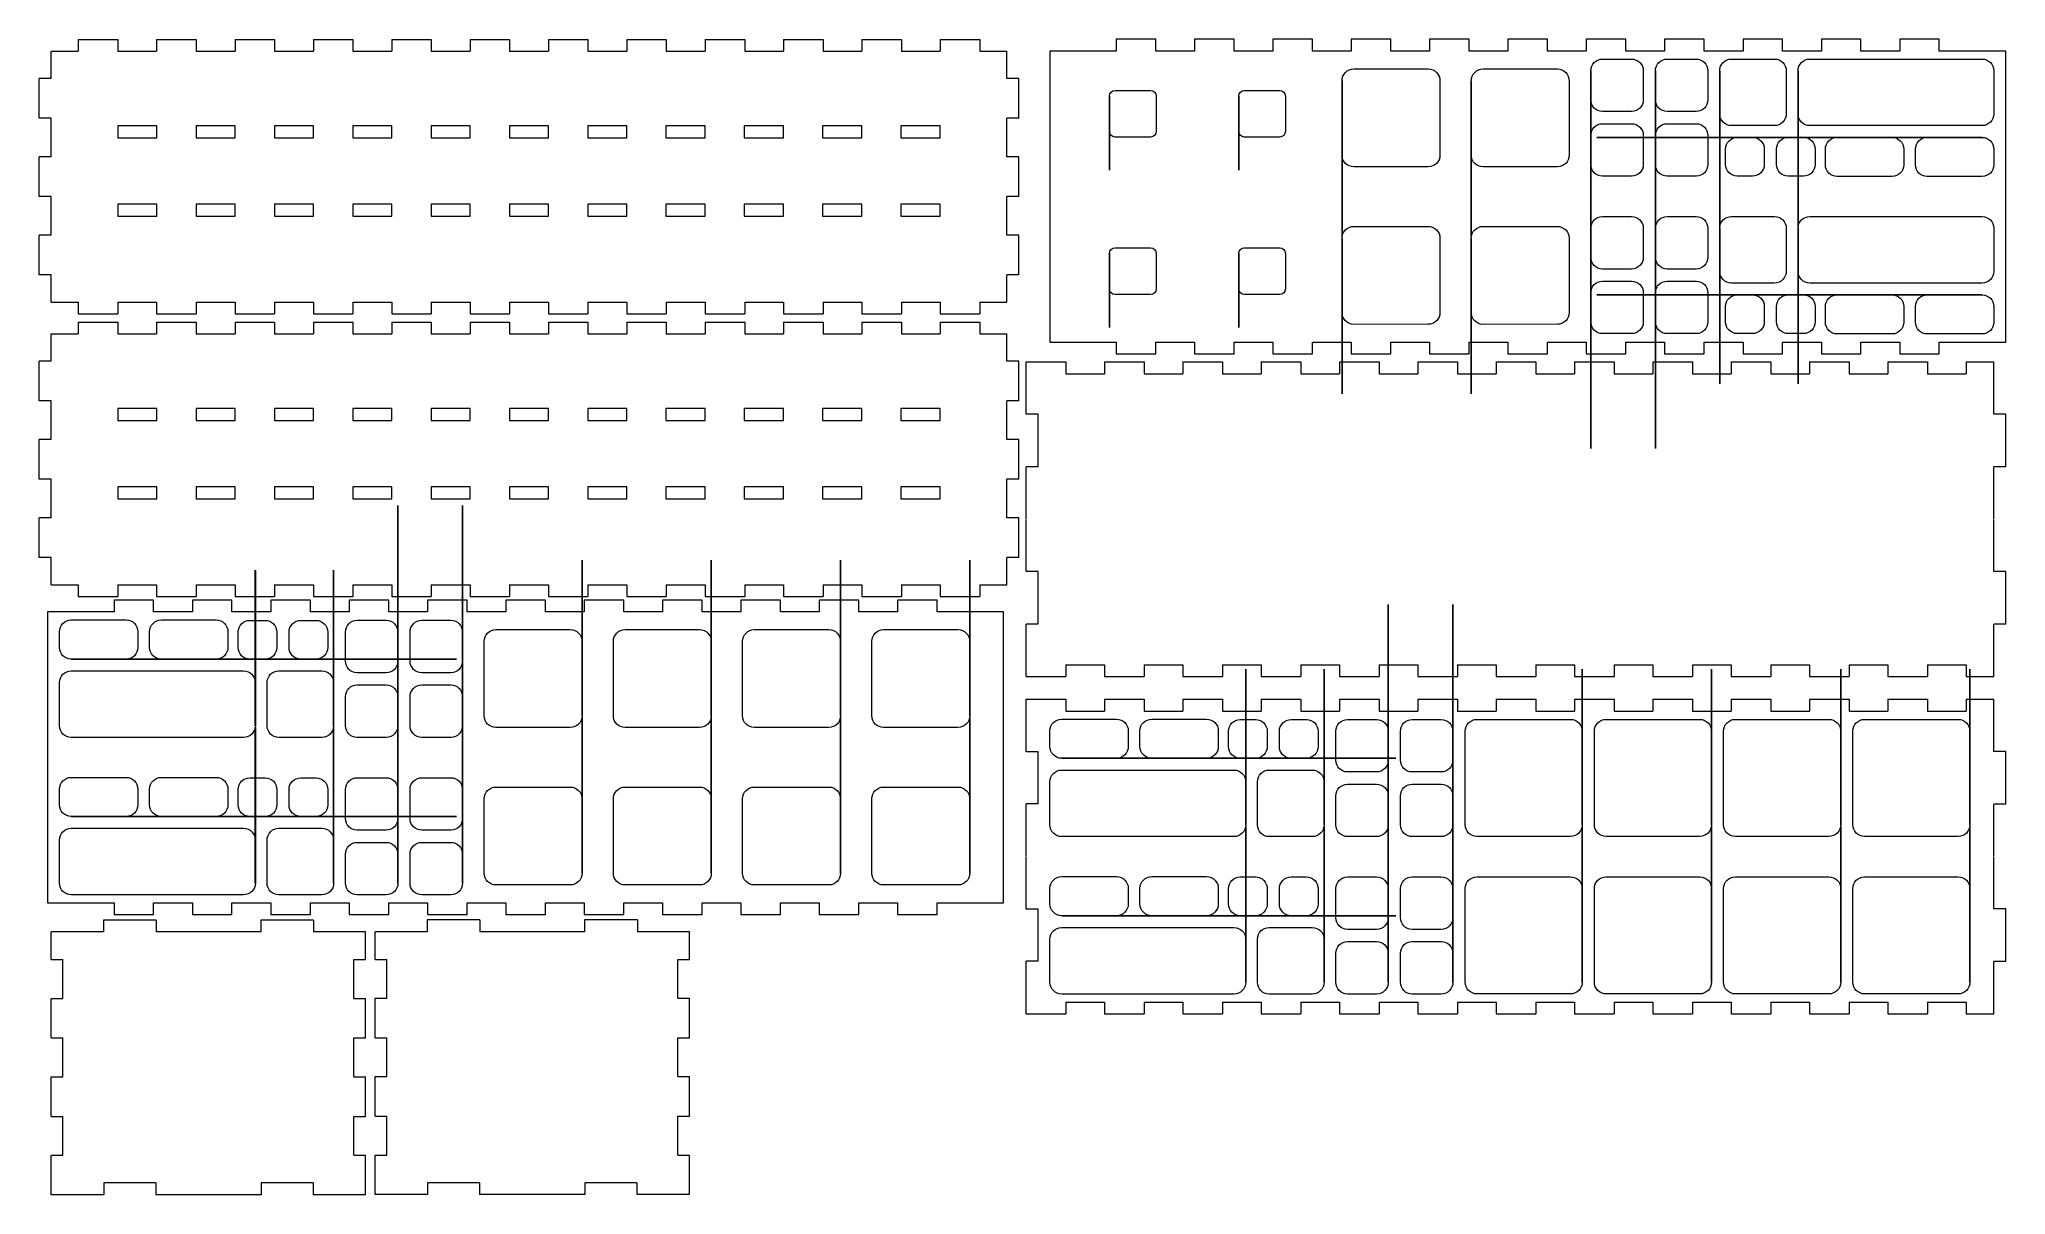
# Model space of a CAD drawing. Header units: centimetres. Extents: x -29.9 to 17.2, y -12.9 to 14.8.
import ezdxf

# ---------------------------------------------------------------- set-up
doc = ezdxf.new("R2010")
doc.units = ezdxf.units.CM
doc.header["$MEASUREMENT"] = 0
doc.layers.add('Katman 1', color=7, linetype='Continuous')

msp = doc.modelspace()

# ---------------------------------------------------------------- linework, layer by layer
at = {"layer": 'Katman 1', "color": 1, "lineweight": 9}
for points in [[(-28.00388, 12.44904), (-27.06638, 12.44904), (-27.06638, 12.73028), (-28.00388, 12.73028), (-28.00388, 12.44904)], [(-26.12888, 12.44904), (-25.19138, 12.44904), (-25.19138, 12.73028), (-26.12888, 12.73028), (-26.12888, 12.44904)], [(-24.25388, 12.44904), (-23.31638, 12.44904), (-23.31638, 12.73028), (-24.25388, 12.73028), (-24.25388, 12.44904)], [(-22.37888, 12.44904), (-21.44138, 12.44904), (-21.44138, 12.73028), (-22.37888, 12.73028), (-22.37888, 12.44904)], [(-20.50388, 12.44904), (-19.56638, 12.44904), (-19.56638, 12.73028), (-20.50388, 12.73028), (-20.50388, 12.44904)], [(-18.62888, 12.44904), (-17.69138, 12.44904), (-17.69138, 12.73028), (-18.62888, 12.73028), (-18.62888, 12.44904)], [(-16.75388, 12.44904), (-15.81638, 12.44904), (-15.81638, 12.73028), (-16.75388, 12.73028), (-16.75388, 12.44904)], [(-14.87888, 12.44904), (-13.94138, 12.44904), (-13.94138, 12.73028), (-14.87888, 12.73028), (-14.87888, 12.44904)], [(-13.00388, 12.44904), (-12.06638, 12.44904), (-12.06638, 12.73028), (-13.00388, 12.73028), (-13.00388, 12.44904)], [(-11.12888, 12.44904), (-10.19138, 12.44904), (-10.19138, 12.73028), (-11.12888, 12.73028), (-11.12888, 12.44904)], [(-9.25388, 12.44904), (-8.31638, 12.44904), (-8.31638, 12.73028), (-9.25388, 12.73028), (-9.25388, 12.44904)], [(-28.00388, 10.57404), (-27.06638, 10.57404), (-27.06638, 10.85528), (-28.00388, 10.85528), (-28.00388, 10.57404)], [(-26.12888, 10.57404), (-25.19138, 10.57404), (-25.19138, 10.85528), (-26.12888, 10.85528), (-26.12888, 10.57404)], [(-24.25388, 10.57404), (-23.31638, 10.57404), (-23.31638, 10.85528), (-24.25388, 10.85528), (-24.25388, 10.57404)], [(-22.37888, 10.57404), (-21.44138, 10.57404), (-21.44138, 10.85528), (-22.37888, 10.85528), (-22.37888, 10.57404)], [(-20.50388, 10.57404), (-19.56638, 10.57404), (-19.56638, 10.85528), (-20.50388, 10.85528), (-20.50388, 10.57404)], [(-18.62888, 10.57404), (-17.69138, 10.57404), (-17.69138, 10.85528), (-18.62888, 10.85528), (-18.62888, 10.57404)], [(-16.75388, 10.57404), (-15.81638, 10.57404), (-15.81638, 10.85528), (-16.75388, 10.85528), (-16.75388, 10.57404)], [(-14.87888, 10.57404), (-13.94138, 10.57404), (-13.94138, 10.85528), (-14.87888, 10.85528), (-14.87888, 10.57404)], [(-13.00388, 10.57404), (-12.06638, 10.57404), (-12.06638, 10.85528), (-13.00388, 10.85528), (-13.00388, 10.57404)], [(-11.12888, 10.57404), (-10.19138, 10.57404), (-10.19138, 10.85528), (-11.12888, 10.85528), (-11.12888, 10.57404)], [(-9.25388, 10.57404), (-8.31638, 10.57404), (-8.31638, 10.85528), (-9.25388, 10.85528), (-9.25388, 10.57404)], [(-28.00388, 5.68237), (-27.06638, 5.68237), (-27.06638, 5.96361), (-28.00388, 5.96361), (-28.00388, 5.68237)], [(-26.12888, 5.68237), (-25.19138, 5.68237), (-25.19138, 5.96361), (-26.12888, 5.96361), (-26.12888, 5.68237)], [(-24.25388, 5.68237), (-23.31638, 5.68237), (-23.31638, 5.96361), (-24.25388, 5.96361), (-24.25388, 5.68237)], [(-22.37888, 5.68237), (-21.44138, 5.68237), (-21.44138, 5.96361), (-22.37888, 5.96361), (-22.37888, 5.68237)], [(-20.50388, 5.68237), (-19.56638, 5.68237), (-19.56638, 5.96361), (-20.50388, 5.96361), (-20.50388, 5.68237)], [(-18.62888, 5.68237), (-17.69138, 5.68237), (-17.69138, 5.96361), (-18.62888, 5.96361), (-18.62888, 5.68237)], [(-16.75388, 5.68237), (-15.81638, 5.68237), (-15.81638, 5.96361), (-16.75388, 5.96361), (-16.75388, 5.68237)], [(-14.87888, 5.68237), (-13.94138, 5.68237), (-13.94138, 5.96361), (-14.87888, 5.96361), (-14.87888, 5.68237)], [(-13.00388, 5.68237), (-12.06638, 5.68237), (-12.06638, 5.96361), (-13.00388, 5.96361), (-13.00388, 5.68237)], [(-11.12888, 5.68237), (-10.19138, 5.68237), (-10.19138, 5.96361), (-11.12888, 5.96361), (-11.12888, 5.68237)], [(-9.25388, 5.68237), (-8.31638, 5.68237), (-8.31638, 5.96361), (-9.25388, 5.96361), (-9.25388, 5.68237)], [(-28.00388, 3.80737), (-27.06638, 3.80737), (-27.06638, 4.08861), (-28.00388, 4.08861), (-28.00388, 3.80737)], [(-26.12888, 3.80737), (-25.19138, 3.80737), (-25.19138, 4.08861), (-26.12888, 4.08861), (-26.12888, 3.80737)], [(-24.25388, 3.80737), (-23.31638, 3.80737), (-23.31638, 4.08861), (-24.25388, 4.08861), (-24.25388, 3.80737)], [(-22.37888, 3.80737), (-21.44138, 3.80737), (-21.44138, 4.08861), (-22.37888, 4.08861), (-22.37888, 3.80737)], [(-20.50388, 3.80737), (-19.56638, 3.80737), (-19.56638, 4.08861), (-20.50388, 4.08861), (-20.50388, 3.80737)], [(-18.62888, 3.80737), (-17.69138, 3.80737), (-17.69138, 4.08861), (-18.62888, 4.08861), (-18.62888, 3.80737)], [(-16.75388, 3.80737), (-15.81638, 3.80737), (-15.81638, 4.08861), (-16.75388, 4.08861), (-16.75388, 3.80737)], [(-14.87888, 3.80737), (-13.94138, 3.80737), (-13.94138, 4.08861), (-14.87888, 4.08861), (-14.87888, 3.80737)], [(-13.00388, 3.80737), (-12.06638, 3.80737), (-12.06638, 4.08861), (-13.00388, 4.08861), (-13.00388, 3.80737)], [(-11.12888, 3.80737), (-10.19138, 3.80737), (-10.19138, 4.08861), (-11.12888, 4.08861), (-11.12888, 3.80737)], [(-9.25388, 3.80737), (-8.31638, 3.80737), (-8.31638, 4.08861), (-9.25388, 4.08861), (-9.25388, 3.80737)]]:
    msp.add_lwpolyline(points, close=True, dxfattribs=at)
for points in [[(-28.94873, 14.80216), (-28.94873, 14.80216), (-28.00148, 14.80216), (-28.00148, 14.80216)], [(-28.94873, 14.80216), (-28.94873, 14.80216), (-28.94873, 14.52091), (-28.94873, 14.52091)], [(-28.00148, 14.80216), (-28.00148, 14.80216), (-28.00148, 14.52091), (-28.00148, 14.52091)], [(-27.07298, 14.80216), (-27.07298, 14.80216), (-26.12573, 14.80216), (-26.12573, 14.80216)], [(-27.07298, 14.80216), (-27.07298, 14.80216), (-27.07298, 14.52091), (-27.07298, 14.52091)], [(-26.12573, 14.80216), (-26.12573, 14.80216), (-26.12573, 14.52091), (-26.12573, 14.52091)], [(-25.19723, 14.80216), (-25.19723, 14.80216), (-24.24998, 14.80216), (-24.24998, 14.80216)], [(-25.19723, 14.80216), (-25.19723, 14.80216), (-25.19723, 14.52091), (-25.19723, 14.52091)], [(-24.24998, 14.80216), (-24.24998, 14.80216), (-24.24998, 14.52091), (-24.24998, 14.52091)], [(-23.32148, 14.80216), (-23.32148, 14.80216), (-22.37423, 14.80216), (-22.37423, 14.80216)], [(-23.32148, 14.80216), (-23.32148, 14.80216), (-23.32148, 14.52091), (-23.32148, 14.52091)], [(-22.37423, 14.80216), (-22.37423, 14.80216), (-22.37423, 14.52091), (-22.37423, 14.52091)], [(-21.44573, 14.80216), (-21.44573, 14.80216), (-20.49848, 14.80216), (-20.49848, 14.80216)], [(-21.44573, 14.80216), (-21.44573, 14.80216), (-21.44573, 14.52091), (-21.44573, 14.52091)], [(-20.49848, 14.80216), (-20.49848, 14.80216), (-20.49848, 14.52091), (-20.49848, 14.52091)], [(-19.56998, 14.80216), (-19.56998, 14.80216), (-18.62273, 14.80216), (-18.62273, 14.80216)], [(-19.56998, 14.80216), (-19.56998, 14.80216), (-19.56998, 14.52091), (-19.56998, 14.52091)], [(-18.62273, 14.80216), (-18.62273, 14.80216), (-18.62273, 14.52091), (-18.62273, 14.52091)], [(-17.69423, 14.80216), (-17.69423, 14.80216), (-16.74698, 14.80216), (-16.74698, 14.80216)], [(-17.69423, 14.80216), (-17.69423, 14.80216), (-17.69423, 14.52091), (-17.69423, 14.52091)], [(-16.74698, 14.80216), (-16.74698, 14.80216), (-16.74698, 14.52091), (-16.74698, 14.52091)], [(-15.81848, 14.80216), (-15.81848, 14.80216), (-14.87123, 14.80216), (-14.87123, 14.80216)], [(-15.81848, 14.80216), (-15.81848, 14.80216), (-15.81848, 14.52091), (-15.81848, 14.52091)], [(-14.87123, 14.80216), (-14.87123, 14.80216), (-14.87123, 14.52091), (-14.87123, 14.52091)], [(-13.94273, 14.80216), (-13.94273, 14.80216), (-12.99548, 14.80216), (-12.99548, 14.80216)], [(-13.94273, 14.80216), (-13.94273, 14.80216), (-13.94273, 14.52091), (-13.94273, 14.52091)], [(-12.99548, 14.80216), (-12.99548, 14.80216), (-12.99548, 14.52091), (-12.99548, 14.52091)], [(-12.06698, 14.80216), (-12.06698, 14.80216), (-11.11973, 14.80216), (-11.11973, 14.80216)], [(-12.06698, 14.80216), (-12.06698, 14.80216), (-12.06698, 14.52091), (-12.06698, 14.52091)], [(-11.11973, 14.80216), (-11.11973, 14.80216), (-11.11973, 14.52091), (-11.11973, 14.52091)], [(-10.19123, 14.80216), (-10.19123, 14.80216), (-9.24398, 14.80216), (-9.24398, 14.80216)], [(-10.19123, 14.80216), (-10.19123, 14.80216), (-10.19123, 14.52091), (-10.19123, 14.52091)], [(-9.24398, 14.80216), (-9.24398, 14.80216), (-9.24398, 14.52091), (-9.24398, 14.52091)], [(-8.31548, 14.80216), (-8.31548, 14.80216), (-7.36823, 14.80216), (-7.36823, 14.80216)], [(-8.31548, 14.80216), (-8.31548, 14.80216), (-8.31548, 14.52091), (-8.31548, 14.52091)], [(-7.36823, 14.80216), (-7.36823, 14.80216), (-7.36823, 14.52091), (-7.36823, 14.52091)], [(-29.60067, 13.86801), (-29.60067, 13.86801), (-29.60067, 14.52091), (-29.60067, 14.52091)], [(-29.60067, 14.52091), (-29.60067, 14.52091), (-28.94873, 14.52091), (-28.94873, 14.52091)], [(-28.00148, 14.52091), (-28.00148, 14.52091), (-27.07298, 14.52091), (-27.07298, 14.52091)], [(-26.12573, 14.52091), (-26.12573, 14.52091), (-25.19723, 14.52091), (-25.19723, 14.52091)], [(-24.24998, 14.52091), (-24.24998, 14.52091), (-23.32148, 14.52091), (-23.32148, 14.52091)], [(-22.37423, 14.52091), (-22.37423, 14.52091), (-21.44573, 14.52091), (-21.44573, 14.52091)], [(-20.49848, 14.52091), (-20.49848, 14.52091), (-19.56998, 14.52091), (-19.56998, 14.52091)], [(-18.62273, 14.52091), (-18.62273, 14.52091), (-17.69423, 14.52091), (-17.69423, 14.52091)], [(-16.74698, 14.52091), (-16.74698, 14.52091), (-15.81848, 14.52091), (-15.81848, 14.52091)], [(-14.87123, 14.52091), (-14.87123, 14.52091), (-13.94273, 14.52091), (-13.94273, 14.52091)], [(-12.99548, 14.52091), (-12.99548, 14.52091), (-12.06698, 14.52091), (-12.06698, 14.52091)], [(-11.11973, 14.52091), (-11.11973, 14.52091), (-10.19123, 14.52091), (-10.19123, 14.52091)], [(-9.24398, 14.52091), (-9.24398, 14.52091), (-8.31548, 14.52091), (-8.31548, 14.52091)], [(-7.36823, 14.52091), (-7.36823, 14.52091), (-6.71629, 14.52091), (-6.71629, 14.52091)], [(-6.71629, 13.86801), (-6.71629, 13.86801), (-6.71629, 14.52091), (-6.71629, 14.52091)], [(-29.60067, 13.86801), (-29.60067, 13.86801), (-29.88192, 13.86801), (-29.88192, 13.86801)], [(-29.88192, 12.91979), (-29.88192, 12.91979), (-29.88192, 13.868), (-29.88192, 13.868)], [(-6.43504, 13.86801), (-6.43504, 13.86801), (-6.71629, 13.86801), (-6.71629, 13.86801)], [(-6.43504, 12.91979), (-6.43504, 12.91979), (-6.43504, 13.868), (-6.43504, 13.868)], [(-29.60067, 12.91979), (-29.60067, 12.91979), (-29.88192, 12.91979), (-29.88192, 12.91979)], [(-29.60067, 11.99033), (-29.60067, 11.99033), (-29.60067, 12.91979), (-29.60067, 12.91979)], [(-6.43504, 12.91979), (-6.43504, 12.91979), (-6.71629, 12.91979), (-6.71629, 12.91979)], [(-6.71629, 11.99033), (-6.71629, 11.99033), (-6.71629, 12.91979), (-6.71629, 12.91979)], [(-29.60067, 11.99033), (-29.60067, 11.99033), (-29.88192, 11.99033), (-29.88192, 11.99033)], [(-29.88192, 11.04212), (-29.88192, 11.04212), (-29.88192, 11.99033), (-29.88192, 11.99033)], [(-6.43504, 11.99033), (-6.43504, 11.99033), (-6.71629, 11.99033), (-6.71629, 11.99033)], [(-6.43504, 11.04212), (-6.43504, 11.04212), (-6.43504, 11.99033), (-6.43504, 11.99033)], [(-29.60067, 11.04212), (-29.60067, 11.04212), (-29.88192, 11.04212), (-29.88192, 11.04212)], [(-29.60067, 10.11265), (-29.60067, 10.11265), (-29.60067, 11.04211), (-29.60067, 11.04211)], [(-6.43504, 11.04212), (-6.43504, 11.04212), (-6.71629, 11.04212), (-6.71629, 11.04212)], [(-6.71629, 10.11265), (-6.71629, 10.11265), (-6.71629, 11.04211), (-6.71629, 11.04211)], [(-29.60067, 10.11265), (-29.60067, 10.11265), (-29.88192, 10.11265), (-29.88192, 10.11265)], [(-29.88192, 9.16444), (-29.88192, 9.16444), (-29.88192, 10.11265), (-29.88192, 10.11265)], [(-6.43504, 10.11265), (-6.43504, 10.11265), (-6.71629, 10.11265), (-6.71629, 10.11265)], [(-6.43504, 9.16444), (-6.43504, 9.16444), (-6.43504, 10.11265), (-6.43504, 10.11265)], [(-29.60067, 9.16444), (-29.60067, 9.16444), (-29.88192, 9.16444), (-29.88192, 9.16444)], [(-29.60067, 8.51153), (-29.60067, 8.51153), (-29.60067, 9.16443), (-29.60067, 9.16443)], [(-6.43504, 9.16444), (-6.43504, 9.16444), (-6.71629, 9.16444), (-6.71629, 9.16444)], [(-6.71629, 8.51153), (-6.71629, 8.51153), (-6.71629, 9.16443), (-6.71629, 9.16443)], [(-29.60067, 8.51153), (-29.60067, 8.51153), (-28.94873, 8.51153), (-28.94873, 8.51153)], [(-28.94873, 8.51153), (-28.94873, 8.51153), (-28.94873, 8.23028), (-28.94873, 8.23028)], [(-28.00148, 8.51153), (-28.00148, 8.51153), (-27.07298, 8.51153), (-27.07298, 8.51153)], [(-28.00148, 8.51153), (-28.00148, 8.51153), (-28.00148, 8.23028), (-28.00148, 8.23028)], [(-27.07298, 8.51153), (-27.07298, 8.51153), (-27.07298, 8.23028), (-27.07298, 8.23028)], [(-26.12573, 8.51153), (-26.12573, 8.51153), (-25.19723, 8.51153), (-25.19723, 8.51153)], [(-26.12573, 8.51153), (-26.12573, 8.51153), (-26.12573, 8.23028), (-26.12573, 8.23028)], [(-25.19723, 8.51153), (-25.19723, 8.51153), (-25.19723, 8.23028), (-25.19723, 8.23028)], [(-24.24998, 8.51153), (-24.24998, 8.51153), (-23.32148, 8.51153), (-23.32148, 8.51153)], [(-24.24998, 8.51153), (-24.24998, 8.51153), (-24.24998, 8.23028), (-24.24998, 8.23028)], [(-23.32148, 8.51153), (-23.32148, 8.51153), (-23.32148, 8.23028), (-23.32148, 8.23028)], [(-22.37423, 8.51153), (-22.37423, 8.51153), (-21.44573, 8.51153), (-21.44573, 8.51153)], [(-22.37423, 8.51153), (-22.37423, 8.51153), (-22.37423, 8.23028), (-22.37423, 8.23028)], [(-21.44573, 8.51153), (-21.44573, 8.51153), (-21.44573, 8.23028), (-21.44573, 8.23028)], [(-20.49848, 8.51153), (-20.49848, 8.51153), (-19.56998, 8.51153), (-19.56998, 8.51153)], [(-20.49848, 8.51153), (-20.49848, 8.51153), (-20.49848, 8.23028), (-20.49848, 8.23028)], [(-19.56998, 8.51153), (-19.56998, 8.51153), (-19.56998, 8.23028), (-19.56998, 8.23028)], [(-18.62273, 8.51153), (-18.62273, 8.51153), (-17.69423, 8.51153), (-17.69423, 8.51153)], [(-18.62273, 8.51153), (-18.62273, 8.51153), (-18.62273, 8.23028), (-18.62273, 8.23028)], [(-17.69423, 8.51153), (-17.69423, 8.51153), (-17.69423, 8.23028), (-17.69423, 8.23028)], [(-16.74698, 8.51153), (-16.74698, 8.51153), (-15.81848, 8.51153), (-15.81848, 8.51153)], [(-16.74698, 8.51153), (-16.74698, 8.51153), (-16.74698, 8.23028), (-16.74698, 8.23028)], [(-15.81848, 8.51153), (-15.81848, 8.51153), (-15.81848, 8.23028), (-15.81848, 8.23028)], [(-14.87123, 8.51153), (-14.87123, 8.51153), (-13.94273, 8.51153), (-13.94273, 8.51153)], [(-14.87123, 8.51153), (-14.87123, 8.51153), (-14.87123, 8.23028), (-14.87123, 8.23028)], [(-13.94273, 8.51153), (-13.94273, 8.51153), (-13.94273, 8.23028), (-13.94273, 8.23028)], [(-12.99548, 8.51153), (-12.99548, 8.51153), (-12.06698, 8.51153), (-12.06698, 8.51153)], [(-12.99548, 8.51153), (-12.99548, 8.51153), (-12.99548, 8.23028), (-12.99548, 8.23028)], [(-12.06698, 8.51153), (-12.06698, 8.51153), (-12.06698, 8.23028), (-12.06698, 8.23028)], [(-11.11973, 8.51153), (-11.11973, 8.51153), (-10.19123, 8.51153), (-10.19123, 8.51153)], [(-11.11973, 8.51153), (-11.11973, 8.51153), (-11.11973, 8.23028), (-11.11973, 8.23028)], [(-10.19123, 8.51153), (-10.19123, 8.51153), (-10.19123, 8.23028), (-10.19123, 8.23028)], [(-9.24398, 8.51153), (-9.24398, 8.51153), (-8.31548, 8.51153), (-8.31548, 8.51153)], [(-9.24398, 8.51153), (-9.24398, 8.51153), (-9.24398, 8.23028), (-9.24398, 8.23028)], [(-8.31548, 8.51153), (-8.31548, 8.51153), (-8.31548, 8.23028), (-8.31548, 8.23028)], [(-7.36823, 8.51153), (-7.36823, 8.51153), (-6.71629, 8.51153), (-6.71629, 8.51153)], [(-7.36823, 8.51153), (-7.36823, 8.51153), (-7.36823, 8.23028), (-7.36823, 8.23028)], [(-28.94873, 8.23028), (-28.94873, 8.23028), (-28.00148, 8.23028), (-28.00148, 8.23028)], [(-28.94873, 8.03549), (-28.94873, 8.03549), (-28.00148, 8.03549), (-28.00148, 8.03549)], [(-28.94873, 8.03549), (-28.94873, 8.03549), (-28.94873, 7.75424), (-28.94873, 7.75424)], [(-28.00148, 8.03549), (-28.00148, 8.03549), (-28.00148, 7.75424), (-28.00148, 7.75424)], [(-27.07298, 8.23028), (-27.07298, 8.23028), (-26.12573, 8.23028), (-26.12573, 8.23028)], [(-27.07298, 8.03549), (-27.07298, 8.03549), (-26.12573, 8.03549), (-26.12573, 8.03549)], [(-27.07298, 8.03549), (-27.07298, 8.03549), (-27.07298, 7.75424), (-27.07298, 7.75424)], [(-26.12573, 8.03549), (-26.12573, 8.03549), (-26.12573, 7.75424), (-26.12573, 7.75424)], [(-25.19723, 8.23028), (-25.19723, 8.23028), (-24.24998, 8.23028), (-24.24998, 8.23028)], [(-25.19723, 8.03549), (-25.19723, 8.03549), (-24.24998, 8.03549), (-24.24998, 8.03549)], [(-25.19723, 8.03549), (-25.19723, 8.03549), (-25.19723, 7.75424), (-25.19723, 7.75424)], [(-24.24998, 8.03549), (-24.24998, 8.03549), (-24.24998, 7.75424), (-24.24998, 7.75424)], [(-23.32148, 8.23028), (-23.32148, 8.23028), (-22.37423, 8.23028), (-22.37423, 8.23028)], [(-23.32148, 8.03549), (-23.32148, 8.03549), (-22.37423, 8.03549), (-22.37423, 8.03549)], [(-23.32148, 8.03549), (-23.32148, 8.03549), (-23.32148, 7.75424), (-23.32148, 7.75424)], [(-22.37423, 8.03549), (-22.37423, 8.03549), (-22.37423, 7.75424), (-22.37423, 7.75424)], [(-21.44573, 8.23028), (-21.44573, 8.23028), (-20.49848, 8.23028), (-20.49848, 8.23028)], [(-21.44573, 8.03549), (-21.44573, 8.03549), (-20.49848, 8.03549), (-20.49848, 8.03549)], [(-21.44573, 8.03549), (-21.44573, 8.03549), (-21.44573, 7.75424), (-21.44573, 7.75424)], [(-20.49848, 8.03549), (-20.49848, 8.03549), (-20.49848, 7.75424), (-20.49848, 7.75424)], [(-19.56998, 8.23028), (-19.56998, 8.23028), (-18.62273, 8.23028), (-18.62273, 8.23028)], [(-19.56998, 8.03549), (-19.56998, 8.03549), (-18.62273, 8.03549), (-18.62273, 8.03549)], [(-19.56998, 8.03549), (-19.56998, 8.03549), (-19.56998, 7.75424), (-19.56998, 7.75424)], [(-18.62273, 8.03549), (-18.62273, 8.03549), (-18.62273, 7.75424), (-18.62273, 7.75424)], [(-17.69423, 8.23028), (-17.69423, 8.23028), (-16.74698, 8.23028), (-16.74698, 8.23028)], [(-17.69423, 8.03549), (-17.69423, 8.03549), (-16.74698, 8.03549), (-16.74698, 8.03549)], [(-17.69423, 8.03549), (-17.69423, 8.03549), (-17.69423, 7.75424), (-17.69423, 7.75424)], [(-16.74698, 8.03549), (-16.74698, 8.03549), (-16.74698, 7.75424), (-16.74698, 7.75424)], [(-15.81848, 8.23028), (-15.81848, 8.23028), (-14.87123, 8.23028), (-14.87123, 8.23028)], [(-15.81848, 8.03549), (-15.81848, 8.03549), (-14.87123, 8.03549), (-14.87123, 8.03549)], [(-15.81848, 8.03549), (-15.81848, 8.03549), (-15.81848, 7.75424), (-15.81848, 7.75424)], [(-14.87123, 8.03549), (-14.87123, 8.03549), (-14.87123, 7.75424), (-14.87123, 7.75424)], [(-13.94273, 8.23028), (-13.94273, 8.23028), (-12.99548, 8.23028), (-12.99548, 8.23028)], [(-13.94273, 8.03549), (-13.94273, 8.03549), (-12.99548, 8.03549), (-12.99548, 8.03549)], [(-13.94273, 8.03549), (-13.94273, 8.03549), (-13.94273, 7.75424), (-13.94273, 7.75424)], [(-12.99548, 8.03549), (-12.99548, 8.03549), (-12.99548, 7.75424), (-12.99548, 7.75424)], [(-12.06698, 8.23028), (-12.06698, 8.23028), (-11.11973, 8.23028), (-11.11973, 8.23028)], [(-12.06698, 8.03549), (-12.06698, 8.03549), (-11.11973, 8.03549), (-11.11973, 8.03549)], [(-12.06698, 8.03549), (-12.06698, 8.03549), (-12.06698, 7.75424), (-12.06698, 7.75424)], [(-11.11973, 8.03549), (-11.11973, 8.03549), (-11.11973, 7.75424), (-11.11973, 7.75424)], [(-10.19123, 8.23028), (-10.19123, 8.23028), (-9.24398, 8.23028), (-9.24398, 8.23028)], [(-10.19123, 8.03549), (-10.19123, 8.03549), (-9.24398, 8.03549), (-9.24398, 8.03549)], [(-10.19123, 8.03549), (-10.19123, 8.03549), (-10.19123, 7.75424), (-10.19123, 7.75424)], [(-9.24398, 8.03549), (-9.24398, 8.03549), (-9.24398, 7.75424), (-9.24398, 7.75424)], [(-8.31548, 8.23028), (-8.31548, 8.23028), (-7.36823, 8.23028), (-7.36823, 8.23028)], [(-8.31548, 8.03549), (-8.31548, 8.03549), (-7.36823, 8.03549), (-7.36823, 8.03549)], [(-8.31548, 8.03549), (-8.31548, 8.03549), (-8.31548, 7.75424), (-8.31548, 7.75424)], [(-7.36823, 8.03549), (-7.36823, 8.03549), (-7.36823, 7.75424), (-7.36823, 7.75424)], [(-29.60067, 7.10134), (-29.60067, 7.10134), (-29.60067, 7.75424), (-29.60067, 7.75424)], [(-29.60067, 7.75424), (-29.60067, 7.75424), (-28.94873, 7.75424), (-28.94873, 7.75424)], [(-28.00148, 7.75424), (-28.00148, 7.75424), (-27.07298, 7.75424), (-27.07298, 7.75424)], [(-26.12573, 7.75424), (-26.12573, 7.75424), (-25.19723, 7.75424), (-25.19723, 7.75424)], [(-24.24998, 7.75424), (-24.24998, 7.75424), (-23.32148, 7.75424), (-23.32148, 7.75424)], [(-22.37423, 7.75424), (-22.37423, 7.75424), (-21.44573, 7.75424), (-21.44573, 7.75424)], [(-20.49848, 7.75424), (-20.49848, 7.75424), (-19.56998, 7.75424), (-19.56998, 7.75424)], [(-18.62273, 7.75424), (-18.62273, 7.75424), (-17.69423, 7.75424), (-17.69423, 7.75424)], [(-16.74698, 7.75424), (-16.74698, 7.75424), (-15.81848, 7.75424), (-15.81848, 7.75424)], [(-14.87123, 7.75424), (-14.87123, 7.75424), (-13.94273, 7.75424), (-13.94273, 7.75424)], [(-12.99548, 7.75424), (-12.99548, 7.75424), (-12.06698, 7.75424), (-12.06698, 7.75424)], [(-11.11973, 7.75424), (-11.11973, 7.75424), (-10.19123, 7.75424), (-10.19123, 7.75424)], [(-9.24398, 7.75424), (-9.24398, 7.75424), (-8.31548, 7.75424), (-8.31548, 7.75424)], [(-7.36823, 7.75424), (-7.36823, 7.75424), (-6.71629, 7.75424), (-6.71629, 7.75424)], [(-6.71629, 7.10134), (-6.71629, 7.10134), (-6.71629, 7.75424), (-6.71629, 7.75424)], [(-29.60067, 7.10134), (-29.60067, 7.10134), (-29.88192, 7.10134), (-29.88192, 7.10134)], [(-29.88192, 6.15313), (-29.88192, 6.15313), (-29.88192, 7.10134), (-29.88192, 7.10134)], [(-6.43504, 7.10134), (-6.43504, 7.10134), (-6.71629, 7.10134), (-6.71629, 7.10134)], [(-6.43504, 6.15313), (-6.43504, 6.15313), (-6.43504, 7.10134), (-6.43504, 7.10134)], [(-6.2529, 5.83259), (-6.2529, 5.83259), (-6.2529, 7.08103), (-6.2529, 7.08103)], [(-6.2529, 7.08103), (-6.2529, 7.08103), (-5.31034, 7.08103), (-5.31034, 7.08103)], [(-5.31033, 7.08103), (-5.31033, 7.08103), (-5.31033, 6.79978), (-5.31033, 6.79978)], [(-4.38183, 7.08103), (-4.38183, 7.08103), (-3.43458, 7.08103), (-3.43458, 7.08103)], [(-4.38183, 7.08103), (-4.38183, 7.08103), (-4.38183, 6.79978), (-4.38183, 6.79978)], [(-3.43458, 7.08103), (-3.43458, 7.08103), (-3.43458, 6.79978), (-3.43458, 6.79978)], [(-2.50608, 7.08103), (-2.50608, 7.08103), (-1.55883, 7.08103), (-1.55883, 7.08103)], [(-2.50608, 7.08103), (-2.50608, 7.08103), (-2.50608, 6.79978), (-2.50608, 6.79978)], [(-1.55883, 7.08103), (-1.55883, 7.08103), (-1.55883, 6.79978), (-1.55883, 6.79978)], [(-0.63033, 7.08103), (-0.63033, 7.08103), (0.31692, 7.08103), (0.31692, 7.08103)], [(-0.63033, 7.08103), (-0.63033, 7.08103), (-0.63033, 6.79978), (-0.63033, 6.79978)], [(0.31692, 7.08103), (0.31692, 7.08103), (0.31692, 6.79978), (0.31692, 6.79978)], [(1.24542, 7.08103), (1.24542, 7.08103), (2.19267, 7.08103), (2.19267, 7.08103)], [(1.24542, 7.08103), (1.24542, 7.08103), (1.24542, 6.79978), (1.24542, 6.79978)], [(2.19267, 7.08103), (2.19267, 7.08103), (2.19267, 6.79978), (2.19267, 6.79978)], [(3.12117, 7.08103), (3.12117, 7.08103), (4.06842, 7.08103), (4.06842, 7.08103)], [(3.12117, 7.08103), (3.12117, 7.08103), (3.12117, 6.79978), (3.12117, 6.79978)], [(4.06842, 7.08103), (4.06842, 7.08103), (4.06842, 6.79978), (4.06842, 6.79978)], [(4.99692, 7.08103), (4.99692, 7.08103), (5.94417, 7.08103), (5.94417, 7.08103)], [(4.99692, 7.08103), (4.99692, 7.08103), (4.99692, 6.79978), (4.99692, 6.79978)], [(5.94417, 7.08103), (5.94417, 7.08103), (5.94417, 6.79978), (5.94417, 6.79978)], [(6.87267, 7.08103), (6.87267, 7.08103), (7.81992, 7.08103), (7.81992, 7.08103)], [(6.87267, 7.08103), (6.87267, 7.08103), (6.87267, 6.79978), (6.87267, 6.79978)], [(7.81992, 7.08103), (7.81992, 7.08103), (7.81992, 6.79978), (7.81992, 6.79978)], [(8.74842, 7.08103), (8.74842, 7.08103), (9.69567, 7.08103), (9.69567, 7.08103)], [(8.74842, 7.08103), (8.74842, 7.08103), (8.74842, 6.79978), (8.74842, 6.79978)], [(9.69567, 7.08103), (9.69567, 7.08103), (9.69567, 6.79978), (9.69567, 6.79978)], [(10.62417, 7.08103), (10.62417, 7.08103), (11.57142, 7.08103), (11.57142, 7.08103)], [(10.62417, 7.08103), (10.62417, 7.08103), (10.62417, 6.79978), (10.62417, 6.79978)], [(11.57142, 7.08103), (11.57142, 7.08103), (11.57142, 6.79978), (11.57142, 6.79978)], [(12.49992, 7.08103), (12.49992, 7.08103), (13.44717, 7.08103), (13.44717, 7.08103)], [(12.49992, 7.08103), (12.49992, 7.08103), (12.49992, 6.79978), (12.49992, 6.79978)], [(13.44717, 7.08103), (13.44717, 7.08103), (13.44717, 6.79978), (13.44717, 6.79978)], [(14.37567, 7.08103), (14.37567, 7.08103), (15.32292, 7.08103), (15.32292, 7.08103)], [(14.37567, 7.08103), (14.37567, 7.08103), (14.37567, 6.79978), (14.37567, 6.79978)], [(15.32292, 7.08103), (15.32292, 7.08103), (15.32292, 6.79978), (15.32292, 6.79978)], [(16.25142, 7.08103), (16.25142, 7.08103), (16.91273, 7.08103), (16.91273, 7.08103)], [(16.25142, 7.08103), (16.25142, 7.08103), (16.25142, 6.79978), (16.25142, 6.79978)], [(16.91273, 5.83259), (16.91273, 5.83259), (16.91273, 7.08103), (16.91273, 7.08103)], [(-5.31033, 6.79978), (-5.31033, 6.79978), (-4.38183, 6.79978), (-4.38183, 6.79978)], [(-3.43458, 6.79978), (-3.43458, 6.79978), (-2.50608, 6.79978), (-2.50608, 6.79978)], [(-1.55883, 6.79978), (-1.55883, 6.79978), (-0.63033, 6.79978), (-0.63033, 6.79978)], [(0.31692, 6.79978), (0.31692, 6.79978), (1.24542, 6.79978), (1.24542, 6.79978)], [(2.19267, 6.79978), (2.19267, 6.79978), (3.12117, 6.79978), (3.12117, 6.79978)], [(4.06842, 6.79978), (4.06842, 6.79978), (4.99692, 6.79978), (4.99692, 6.79978)], [(5.94417, 6.79978), (5.94417, 6.79978), (6.87267, 6.79978), (6.87267, 6.79978)], [(7.81992, 6.79978), (7.81992, 6.79978), (8.74842, 6.79978), (8.74842, 6.79978)], [(9.69567, 6.79978), (9.69567, 6.79978), (10.62417, 6.79978), (10.62417, 6.79978)], [(11.57142, 6.79978), (11.57142, 6.79978), (12.49992, 6.79978), (12.49992, 6.79978)], [(13.44717, 6.79978), (13.44717, 6.79978), (14.37567, 6.79978), (14.37567, 6.79978)], [(15.32292, 6.79978), (15.32292, 6.79978), (16.25142, 6.79978), (16.25142, 6.79978)], [(-29.60067, 6.15313), (-29.60067, 6.15313), (-29.88192, 6.15313), (-29.88192, 6.15313)], [(-29.60067, 5.22366), (-29.60067, 5.22366), (-29.60067, 6.15312), (-29.60067, 6.15312)], [(-6.43504, 6.15313), (-6.43504, 6.15313), (-6.71629, 6.15313), (-6.71629, 6.15313)], [(-6.71629, 5.22366), (-6.71629, 5.22366), (-6.71629, 6.15312), (-6.71629, 6.15312)], [(-5.97165, 5.83259), (-5.97165, 5.83259), (-6.2529, 5.83259), (-6.2529, 5.83259)], [(-5.97165, 4.57009), (-5.97165, 4.57009), (-5.97165, 5.83259), (-5.97165, 5.83259)], [(17.19398, 5.83259), (17.19398, 5.83259), (16.91273, 5.83259), (16.91273, 5.83259)], [(17.19398, 4.57009), (17.19398, 4.57009), (17.19398, 5.83259), (17.19398, 5.83259)], [(-29.60067, 5.22366), (-29.60067, 5.22366), (-29.88192, 5.22366), (-29.88192, 5.22366)], [(-29.88192, 4.27545), (-29.88192, 4.27545), (-29.88192, 5.22366), (-29.88192, 5.22366)], [(-6.43504, 5.22366), (-6.43504, 5.22366), (-6.71629, 5.22366), (-6.71629, 5.22366)], [(-6.43504, 4.27545), (-6.43504, 4.27545), (-6.43504, 5.22366), (-6.43504, 5.22366)], [(-29.60067, 4.27545), (-29.60067, 4.27545), (-29.88192, 4.27545), (-29.88192, 4.27545)], [(-29.60067, 3.34598), (-29.60067, 3.34598), (-29.60067, 4.27544), (-29.60067, 4.27544)], [(-6.43504, 4.27545), (-6.43504, 4.27545), (-6.71629, 4.27545), (-6.71629, 4.27545)], [(-6.71629, 3.34598), (-6.71629, 3.34598), (-6.71629, 4.27544), (-6.71629, 4.27544)], [(-5.97165, 4.57009), (-5.97165, 4.57009), (-6.2529, 4.57009), (-6.2529, 4.57009)], [(-6.2529, 3.32165), (-6.2529, 3.32165), (-6.2529, 4.57009), (-6.2529, 4.57009)], [(17.19398, 4.57009), (17.19398, 4.57009), (16.91273, 4.57009), (16.91273, 4.57009)], [(16.91273, 3.32165), (16.91273, 3.32165), (16.91273, 4.57009), (16.91273, 4.57009)], [(-29.60067, 3.34598), (-29.60067, 3.34598), (-29.88192, 3.34598), (-29.88192, 3.34598)], [(-29.88192, 2.39777), (-29.88192, 2.39777), (-29.88192, 3.34598), (-29.88192, 3.34598)], [(-6.43504, 3.34598), (-6.43504, 3.34598), (-6.71629, 3.34598), (-6.71629, 3.34598)], [(-6.43504, 2.39777), (-6.43504, 2.39777), (-6.43504, 3.34598), (-6.43504, 3.34598)], [(-6.2529, 2.06384), (-6.2529, 2.06384), (-6.2529, 3.31228), (-6.2529, 3.31228)], [(16.91273, 2.06384), (16.91273, 2.06384), (16.91273, 3.31228), (16.91273, 3.31228)], [(-29.60067, 2.39777), (-29.60067, 2.39777), (-29.88192, 2.39777), (-29.88192, 2.39777)], [(-29.60067, 1.74487), (-29.60067, 1.74487), (-29.60067, 2.39777), (-29.60067, 2.39777)], [(-6.43504, 2.39777), (-6.43504, 2.39777), (-6.71629, 2.39777), (-6.71629, 2.39777)], [(-6.71629, 1.74487), (-6.71629, 1.74487), (-6.71629, 2.39777), (-6.71629, 2.39777)], [(-5.97165, 2.06384), (-5.97165, 2.06384), (-6.2529, 2.06384), (-6.2529, 2.06384)], [(-5.97165, 0.80134), (-5.97165, 0.80134), (-5.97165, 2.06384), (-5.97165, 2.06384)], [(17.19398, 2.06384), (17.19398, 2.06384), (16.91273, 2.06384), (16.91273, 2.06384)], [(17.19398, 0.80134), (17.19398, 0.80134), (17.19398, 2.06384), (17.19398, 2.06384)], [(-29.60067, 1.74487), (-29.60067, 1.74487), (-28.94873, 1.74487), (-28.94873, 1.74487)], [(-28.94873, 1.74487), (-28.94873, 1.74487), (-28.94873, 1.46362), (-28.94873, 1.46362)], [(-28.94873, 1.46362), (-28.94873, 1.46362), (-28.00148, 1.46362), (-28.00148, 1.46362)], [(-28.00148, 1.74487), (-28.00148, 1.74487), (-27.07298, 1.74487), (-27.07298, 1.74487)], [(-28.00148, 1.74487), (-28.00148, 1.74487), (-28.00148, 1.46362), (-28.00148, 1.46362)], [(-27.07298, 1.74487), (-27.07298, 1.74487), (-27.07298, 1.46362), (-27.07298, 1.46362)], [(-27.07298, 1.46362), (-27.07298, 1.46362), (-26.12573, 1.46362), (-26.12573, 1.46362)], [(-26.12573, 1.74487), (-26.12573, 1.74487), (-25.19723, 1.74487), (-25.19723, 1.74487)], [(-26.12573, 1.74487), (-26.12573, 1.74487), (-26.12573, 1.46362), (-26.12573, 1.46362)], [(-25.19723, 1.74487), (-25.19723, 1.74487), (-25.19723, 1.46362), (-25.19723, 1.46362)], [(-25.19723, 1.46362), (-25.19723, 1.46362), (-24.24998, 1.46362), (-24.24998, 1.46362)], [(-24.24998, 1.74487), (-24.24998, 1.74487), (-23.32148, 1.74487), (-23.32148, 1.74487)], [(-24.24998, 1.74487), (-24.24998, 1.74487), (-24.24998, 1.46362), (-24.24998, 1.46362)], [(-23.32148, 1.74487), (-23.32148, 1.74487), (-23.32148, 1.46362), (-23.32148, 1.46362)], [(-23.32148, 1.46362), (-23.32148, 1.46362), (-22.37423, 1.46362), (-22.37423, 1.46362)], [(-22.37423, 1.74487), (-22.37423, 1.74487), (-21.44573, 1.74487), (-21.44573, 1.74487)], [(-22.37423, 1.74487), (-22.37423, 1.74487), (-22.37423, 1.46362), (-22.37423, 1.46362)], [(-21.44573, 1.74487), (-21.44573, 1.74487), (-21.44573, 1.46362), (-21.44573, 1.46362)], [(-21.44573, 1.46362), (-21.44573, 1.46362), (-20.49848, 1.46362), (-20.49848, 1.46362)], [(-20.49848, 1.74487), (-20.49848, 1.74487), (-19.56998, 1.74487), (-19.56998, 1.74487)], [(-20.49848, 1.74487), (-20.49848, 1.74487), (-20.49848, 1.46362), (-20.49848, 1.46362)], [(-19.56998, 1.74487), (-19.56998, 1.74487), (-19.56998, 1.46362), (-19.56998, 1.46362)], [(-19.56998, 1.46362), (-19.56998, 1.46362), (-18.62273, 1.46362), (-18.62273, 1.46362)], [(-18.62273, 1.74487), (-18.62273, 1.74487), (-17.69423, 1.74487), (-17.69423, 1.74487)], [(-18.62273, 1.74487), (-18.62273, 1.74487), (-18.62273, 1.46362), (-18.62273, 1.46362)], [(-17.69423, 1.74487), (-17.69423, 1.74487), (-17.69423, 1.46362), (-17.69423, 1.46362)], [(-17.69423, 1.46362), (-17.69423, 1.46362), (-16.74698, 1.46362), (-16.74698, 1.46362)], [(-16.74698, 1.74487), (-16.74698, 1.74487), (-15.81848, 1.74487), (-15.81848, 1.74487)], [(-16.74698, 1.74487), (-16.74698, 1.74487), (-16.74698, 1.46362), (-16.74698, 1.46362)], [(-15.81848, 1.74487), (-15.81848, 1.74487), (-15.81848, 1.46362), (-15.81848, 1.46362)], [(-15.81848, 1.46362), (-15.81848, 1.46362), (-14.87123, 1.46362), (-14.87123, 1.46362)], [(-14.87123, 1.74487), (-14.87123, 1.74487), (-13.94273, 1.74487), (-13.94273, 1.74487)], [(-14.87123, 1.74487), (-14.87123, 1.74487), (-14.87123, 1.46362), (-14.87123, 1.46362)], [(-13.94273, 1.74487), (-13.94273, 1.74487), (-13.94273, 1.46362), (-13.94273, 1.46362)], [(-13.94273, 1.46362), (-13.94273, 1.46362), (-12.99548, 1.46362), (-12.99548, 1.46362)], [(-12.99548, 1.74487), (-12.99548, 1.74487), (-12.06698, 1.74487), (-12.06698, 1.74487)], [(-12.99548, 1.74487), (-12.99548, 1.74487), (-12.99548, 1.46362), (-12.99548, 1.46362)], [(-12.06698, 1.74487), (-12.06698, 1.74487), (-12.06698, 1.46362), (-12.06698, 1.46362)], [(-12.06698, 1.46362), (-12.06698, 1.46362), (-11.11973, 1.46362), (-11.11973, 1.46362)], [(-11.11973, 1.74487), (-11.11973, 1.74487), (-10.19123, 1.74487), (-10.19123, 1.74487)], [(-11.11973, 1.74487), (-11.11973, 1.74487), (-11.11973, 1.46362), (-11.11973, 1.46362)], [(-10.19123, 1.74487), (-10.19123, 1.74487), (-10.19123, 1.46362), (-10.19123, 1.46362)], [(-10.19123, 1.46362), (-10.19123, 1.46362), (-9.24398, 1.46362), (-9.24398, 1.46362)], [(-9.24398, 1.74487), (-9.24398, 1.74487), (-8.31548, 1.74487), (-8.31548, 1.74487)], [(-9.24398, 1.74487), (-9.24398, 1.74487), (-9.24398, 1.46362), (-9.24398, 1.46362)], [(-8.31548, 1.74487), (-8.31548, 1.74487), (-8.31548, 1.46362), (-8.31548, 1.46362)], [(-8.31548, 1.46362), (-8.31548, 1.46362), (-7.36823, 1.46362), (-7.36823, 1.46362)], [(-7.36823, 1.74487), (-7.36823, 1.74487), (-6.71629, 1.74487), (-6.71629, 1.74487)], [(-7.36823, 1.74487), (-7.36823, 1.74487), (-7.36823, 1.46362), (-7.36823, 1.46362)], [(-5.97165, 0.80134), (-5.97165, 0.80134), (-6.2529, 0.80134), (-6.2529, 0.80134)], [(-6.2529, -0.4471), (-6.2529, -0.4471), (-6.2529, 0.80134), (-6.2529, 0.80134)], [(17.19398, 0.80134), (17.19398, 0.80134), (16.91273, 0.80134), (16.91273, 0.80134)], [(16.91273, -0.4471), (16.91273, -0.4471), (16.91273, 0.80134), (16.91273, 0.80134)], [(-6.2529, -0.4471), (-6.2529, -0.4471), (-5.31034, -0.4471), (-5.31034, -0.4471)], [(-5.31033, -0.16585), (-5.31033, -0.16585), (-4.38183, -0.16585), (-4.38183, -0.16585)], [(-5.31033, -0.16585), (-5.31033, -0.16585), (-5.31033, -0.4471), (-5.31033, -0.4471)], [(-4.38183, -0.16585), (-4.38183, -0.16585), (-4.38183, -0.4471), (-4.38183, -0.4471)], [(-4.38183, -0.4471), (-4.38183, -0.4471), (-3.43458, -0.4471), (-3.43458, -0.4471)], [(-3.43458, -0.16585), (-3.43458, -0.16585), (-2.50608, -0.16585), (-2.50608, -0.16585)], [(-3.43458, -0.16585), (-3.43458, -0.16585), (-3.43458, -0.4471), (-3.43458, -0.4471)], [(-2.50608, -0.16585), (-2.50608, -0.16585), (-2.50608, -0.4471), (-2.50608, -0.4471)], [(-2.50608, -0.4471), (-2.50608, -0.4471), (-1.55883, -0.4471), (-1.55883, -0.4471)], [(-1.55883, -0.16585), (-1.55883, -0.16585), (-0.63033, -0.16585), (-0.63033, -0.16585)], [(-1.55883, -0.16585), (-1.55883, -0.16585), (-1.55883, -0.4471), (-1.55883, -0.4471)], [(-0.63033, -0.16585), (-0.63033, -0.16585), (-0.63033, -0.4471), (-0.63033, -0.4471)], [(-0.63033, -0.4471), (-0.63033, -0.4471), (0.31692, -0.4471), (0.31692, -0.4471)], [(0.31692, -0.16585), (0.31692, -0.16585), (1.24542, -0.16585), (1.24542, -0.16585)], [(0.31692, -0.16585), (0.31692, -0.16585), (0.31692, -0.4471), (0.31692, -0.4471)], [(1.24542, -0.16585), (1.24542, -0.16585), (1.24542, -0.4471), (1.24542, -0.4471)], [(1.24542, -0.4471), (1.24542, -0.4471), (2.19267, -0.4471), (2.19267, -0.4471)], [(2.19267, -0.16585), (2.19267, -0.16585), (3.12117, -0.16585), (3.12117, -0.16585)], [(2.19267, -0.16585), (2.19267, -0.16585), (2.19267, -0.4471), (2.19267, -0.4471)], [(3.12117, -0.16585), (3.12117, -0.16585), (3.12117, -0.4471), (3.12117, -0.4471)], [(3.12117, -0.4471), (3.12117, -0.4471), (4.06842, -0.4471), (4.06842, -0.4471)], [(4.06842, -0.16585), (4.06842, -0.16585), (4.99692, -0.16585), (4.99692, -0.16585)], [(4.06842, -0.16585), (4.06842, -0.16585), (4.06842, -0.4471), (4.06842, -0.4471)], [(4.99692, -0.16585), (4.99692, -0.16585), (4.99692, -0.4471), (4.99692, -0.4471)], [(4.99692, -0.4471), (4.99692, -0.4471), (5.94417, -0.4471), (5.94417, -0.4471)], [(5.94417, -0.16585), (5.94417, -0.16585), (6.87267, -0.16585), (6.87267, -0.16585)], [(5.94417, -0.16585), (5.94417, -0.16585), (5.94417, -0.4471), (5.94417, -0.4471)], [(6.87267, -0.16585), (6.87267, -0.16585), (6.87267, -0.4471), (6.87267, -0.4471)], [(6.87267, -0.4471), (6.87267, -0.4471), (7.81992, -0.4471), (7.81992, -0.4471)], [(7.81992, -0.16585), (7.81992, -0.16585), (8.74842, -0.16585), (8.74842, -0.16585)], [(7.81992, -0.16585), (7.81992, -0.16585), (7.81992, -0.4471), (7.81992, -0.4471)], [(8.74842, -0.16585), (8.74842, -0.16585), (8.74842, -0.4471), (8.74842, -0.4471)], [(8.74842, -0.4471), (8.74842, -0.4471), (9.69567, -0.4471), (9.69567, -0.4471)], [(9.69567, -0.16585), (9.69567, -0.16585), (10.62417, -0.16585), (10.62417, -0.16585)], [(9.69567, -0.16585), (9.69567, -0.16585), (9.69567, -0.4471), (9.69567, -0.4471)], [(10.62417, -0.16585), (10.62417, -0.16585), (10.62417, -0.4471), (10.62417, -0.4471)], [(10.62417, -0.4471), (10.62417, -0.4471), (11.57142, -0.4471), (11.57142, -0.4471)], [(11.57142, -0.16585), (11.57142, -0.16585), (12.49992, -0.16585), (12.49992, -0.16585)], [(11.57142, -0.16585), (11.57142, -0.16585), (11.57142, -0.4471), (11.57142, -0.4471)], [(12.49992, -0.16585), (12.49992, -0.16585), (12.49992, -0.4471), (12.49992, -0.4471)], [(12.49992, -0.4471), (12.49992, -0.4471), (13.44717, -0.4471), (13.44717, -0.4471)], [(13.44717, -0.16585), (13.44717, -0.16585), (14.37567, -0.16585), (14.37567, -0.16585)], [(13.44717, -0.16585), (13.44717, -0.16585), (13.44717, -0.4471), (13.44717, -0.4471)], [(14.37567, -0.16585), (14.37567, -0.16585), (14.37567, -0.4471), (14.37567, -0.4471)], [(14.37567, -0.4471), (14.37567, -0.4471), (15.32292, -0.4471), (15.32292, -0.4471)], [(15.32292, -0.16585), (15.32292, -0.16585), (16.25142, -0.16585), (16.25142, -0.16585)], [(15.32292, -0.16585), (15.32292, -0.16585), (15.32292, -0.4471), (15.32292, -0.4471)], [(16.25142, -0.16585), (16.25142, -0.16585), (16.25142, -0.4471), (16.25142, -0.4471)], [(16.25142, -0.4471), (16.25142, -0.4471), (16.91273, -0.4471), (16.91273, -0.4471)], [(-6.25291, -2.25208), (-6.25291, -2.25208), (-6.25291, -0.99427), (-6.25291, -0.99427)], [(-6.25291, -0.99427), (-6.25291, -0.99427), (-5.31035, -0.99427), (-5.31035, -0.99427)], [(-5.31035, -0.99427), (-5.31035, -0.99427), (-5.31035, -1.27552), (-5.31035, -1.27552)], [(-5.31035, -1.27552), (-5.31035, -1.27552), (-4.38186, -1.27552), (-4.38186, -1.27552)], [(-4.38187, -0.99427), (-4.38187, -0.99427), (-3.4346, -0.99427), (-3.4346, -0.99427)], [(-4.38187, -0.99427), (-4.38187, -0.99427), (-4.38187, -1.27552), (-4.38187, -1.27552)], [(-3.43459, -0.99427), (-3.43459, -0.99427), (-3.43459, -1.27552), (-3.43459, -1.27552)], [(-3.43459, -1.27552), (-3.43459, -1.27552), (-2.5061, -1.27552), (-2.5061, -1.27552)], [(-2.5061, -0.99427), (-2.5061, -0.99427), (-1.55886, -0.99427), (-1.55886, -0.99427)], [(-2.5061, -0.99427), (-2.5061, -0.99427), (-2.5061, -1.27552), (-2.5061, -1.27552)], [(-1.55886, -0.99427), (-1.55886, -0.99427), (-1.55886, -1.27552), (-1.55886, -1.27552)], [(-1.55886, -1.27552), (-1.55886, -1.27552), (-0.63034, -1.27552), (-0.63034, -1.27552)], [(-0.63034, -0.99427), (-0.63034, -0.99427), (0.3169, -0.99427), (0.3169, -0.99427)], [(-0.63034, -0.99427), (-0.63034, -0.99427), (-0.63034, -1.27552), (-0.63034, -1.27552)], [(0.3169, -0.99427), (0.3169, -0.99427), (0.3169, -1.27552), (0.3169, -1.27552)], [(0.3169, -1.27552), (0.3169, -1.27552), (1.24539, -1.27552), (1.24539, -1.27552)], [(1.24539, -0.99427), (1.24539, -0.99427), (2.19266, -0.99427), (2.19266, -0.99427)], [(1.24539, -0.99427), (1.24539, -0.99427), (1.24539, -1.27552), (1.24539, -1.27552)], [(2.19267, -0.99427), (2.19267, -0.99427), (2.19267, -1.27552), (2.19267, -1.27552)], [(2.19267, -1.27552), (2.19267, -1.27552), (3.12116, -1.27552), (3.12116, -1.27552)], [(3.12115, -0.99427), (3.12115, -0.99427), (4.06839, -0.99427), (4.06839, -0.99427)], [(3.12115, -0.99427), (3.12115, -0.99427), (3.12115, -1.27552), (3.12115, -1.27552)], [(4.0684, -0.99427), (4.0684, -0.99427), (4.0684, -1.27552), (4.0684, -1.27552)], [(4.0684, -1.27552), (4.0684, -1.27552), (4.99689, -1.27552), (4.99689, -1.27552)], [(4.99689, -0.99427), (4.99689, -0.99427), (5.94416, -0.99427), (5.94416, -0.99427)], [(4.99689, -0.99427), (4.99689, -0.99427), (4.99689, -1.27552), (4.99689, -1.27552)], [(5.94416, -0.99427), (5.94416, -0.99427), (5.94416, -1.27552), (5.94416, -1.27552)], [(5.94416, -1.27552), (5.94416, -1.27552), (6.87265, -1.27552), (6.87265, -1.27552)], [(6.87265, -0.99427), (6.87265, -0.99427), (7.81989, -0.99427), (7.81989, -0.99427)], [(6.87265, -0.99427), (6.87265, -0.99427), (6.87265, -1.27552), (6.87265, -1.27552)], [(7.81989, -0.99427), (7.81989, -0.99427), (7.81989, -1.27552), (7.81989, -1.27552)], [(7.81989, -1.27552), (7.81989, -1.27552), (8.74841, -1.27552), (8.74841, -1.27552)], [(8.74841, -0.99427), (8.74841, -0.99427), (9.69565, -0.99427), (9.69565, -0.99427)], [(8.74841, -0.99427), (8.74841, -0.99427), (8.74841, -1.27552), (8.74841, -1.27552)], [(9.69565, -0.99427), (9.69565, -0.99427), (9.69565, -1.27552), (9.69565, -1.27552)], [(9.69565, -1.27552), (9.69565, -1.27552), (10.62414, -1.27552), (10.62414, -1.27552)], [(10.62414, -0.99427), (10.62414, -0.99427), (11.57138, -0.99427), (11.57138, -0.99427)], [(10.62414, -0.99427), (10.62414, -0.99427), (10.62414, -1.27552), (10.62414, -1.27552)], [(11.57139, -0.99427), (11.57139, -0.99427), (11.57139, -1.27552), (11.57139, -1.27552)], [(11.57139, -1.27552), (11.57139, -1.27552), (12.49991, -1.27552), (12.49991, -1.27552)], [(12.49991, -0.99427), (12.49991, -0.99427), (13.44715, -0.99427), (13.44715, -0.99427)], [(12.49991, -0.99427), (12.49991, -0.99427), (12.49991, -1.27552), (12.49991, -1.27552)], [(13.44715, -0.99427), (13.44715, -0.99427), (13.44715, -1.27552), (13.44715, -1.27552)], [(13.44715, -1.27552), (13.44715, -1.27552), (14.37564, -1.27552), (14.37564, -1.27552)], [(14.37564, -0.99427), (14.37564, -0.99427), (15.32291, -0.99427), (15.32291, -0.99427)], [(14.37564, -0.99427), (14.37564, -0.99427), (14.37564, -1.27552), (14.37564, -1.27552)], [(15.32291, -0.99427), (15.32291, -0.99427), (15.32291, -1.27552), (15.32291, -1.27552)], [(15.32291, -1.27552), (15.32291, -1.27552), (16.2514, -1.27552), (16.2514, -1.27552)], [(16.2514, -0.99427), (16.2514, -0.99427), (16.91273, -0.99427), (16.91273, -0.99427)], [(16.2514, -0.99427), (16.2514, -0.99427), (16.2514, -1.27552), (16.2514, -1.27552)], [(16.91273, -2.24271), (16.91273, -2.24271), (16.91273, -0.99427), (16.91273, -0.99427)], [(-5.97166, -2.25208), (-5.97166, -2.25208), (-6.25291, -2.25208), (-6.25291, -2.25208)], [(-5.97166, -3.49583), (-5.97166, -3.49583), (-5.97166, -2.25208), (-5.97166, -2.25208)], [(17.19398, -2.24271), (17.19398, -2.24271), (16.91273, -2.24271), (16.91273, -2.24271)], [(17.19398, -3.5052), (17.19398, -3.5052), (17.19398, -2.2427), (17.19398, -2.2427)], [(-5.97166, -3.49583), (-5.97166, -3.49583), (-6.25291, -3.49583), (-6.25291, -3.49583)], [(-6.25291, -4.75365), (-6.25291, -4.75365), (-6.25291, -3.49583), (-6.25291, -3.49583)], [(17.19398, -3.5052), (17.19398, -3.5052), (16.91273, -3.5052), (16.91273, -3.5052)], [(16.91273, -4.75364), (16.91273, -4.75364), (16.91273, -3.5052), (16.91273, -3.5052)], [(-6.25291, -6.02083), (-6.25291, -6.02083), (-6.25291, -4.76302), (-6.25291, -4.76302)], [(16.91273, -6.01146), (16.91273, -6.01146), (16.91273, -4.76302), (16.91273, -4.76302)], [(-5.97166, -6.02083), (-5.97166, -6.02083), (-6.25291, -6.02083), (-6.25291, -6.02083)], [(-5.97166, -7.26458), (-5.97166, -7.26458), (-5.97166, -6.02083), (-5.97166, -6.02083)], [(17.19398, -6.01146), (17.19398, -6.01146), (16.91273, -6.01146), (16.91273, -6.01146)], [(17.19398, -7.27395), (17.19398, -7.27395), (17.19398, -6.01145), (17.19398, -6.01145)], [(-28.34949, -6.56204), (-28.34949, -6.56204), (-29.59793, -6.56204), (-29.59793, -6.56204)], [(-29.59793, -7.22431), (-29.59793, -7.22431), (-29.59793, -6.56204), (-29.59793, -6.56204)], [(-28.34949, -6.28079), (-28.34949, -6.28079), (-28.34949, -6.56204), (-28.34949, -6.56204)], [(-27.08699, -6.28079), (-27.08699, -6.28079), (-28.34949, -6.28079), (-28.34949, -6.28079)], [(-27.08699, -6.28079), (-27.08699, -6.28079), (-27.08699, -6.56204), (-27.08699, -6.56204)], [(-25.83855, -6.56204), (-25.83855, -6.56204), (-27.08699, -6.56204), (-27.08699, -6.56204)], [(-24.58074, -6.56204), (-24.58074, -6.56204), (-25.82918, -6.56204), (-25.82918, -6.56204)], [(-24.58074, -6.28079), (-24.58074, -6.28079), (-24.58074, -6.56204), (-24.58074, -6.56204)], [(-23.31824, -6.28079), (-23.31824, -6.28079), (-24.58074, -6.28079), (-24.58074, -6.28079)], [(-23.31824, -6.28079), (-23.31824, -6.28079), (-23.31824, -6.56204), (-23.31824, -6.56204)], [(-22.0698, -6.56204), (-22.0698, -6.56204), (-23.31824, -6.56204), (-23.31824, -6.56204)], [(-22.0698, -7.22431), (-22.0698, -7.22431), (-22.0698, -6.56204), (-22.0698, -6.56204)], [(-20.59628, -6.5584), (-20.59628, -6.5584), (-21.84472, -6.5584), (-21.84472, -6.5584)], [(-21.84472, -7.22067), (-21.84472, -7.22067), (-21.84472, -6.5584), (-21.84472, -6.5584)], [(-19.33379, -6.27715), (-19.33379, -6.27715), (-20.59629, -6.27715), (-20.59629, -6.27715)], [(-20.59628, -6.27715), (-20.59628, -6.27715), (-20.59628, -6.5584), (-20.59628, -6.5584)], [(-19.33379, -6.27715), (-19.33379, -6.27715), (-19.33379, -6.5584), (-19.33379, -6.5584)], [(-18.08534, -6.5584), (-18.08534, -6.5584), (-19.33378, -6.5584), (-19.33378, -6.5584)], [(-16.82753, -6.5584), (-16.82753, -6.5584), (-18.07597, -6.5584), (-18.07597, -6.5584)], [(-16.82753, -6.27715), (-16.82753, -6.27715), (-16.82753, -6.5584), (-16.82753, -6.5584)], [(-15.56503, -6.27715), (-15.56503, -6.27715), (-16.82753, -6.27715), (-16.82753, -6.27715)], [(-15.56503, -6.27715), (-15.56503, -6.27715), (-15.56503, -6.5584), (-15.56503, -6.5584)], [(-14.31659, -6.5584), (-14.31659, -6.5584), (-15.56503, -6.5584), (-15.56503, -6.5584)], [(-14.31659, -7.22067), (-14.31659, -7.22067), (-14.31659, -6.5584), (-14.31659, -6.5584)], [(-29.59793, -7.22431), (-29.59793, -7.22431), (-29.31668, -7.22431), (-29.31668, -7.22431)], [(-29.31668, -8.15378), (-29.31668, -8.15378), (-29.31668, -7.22431), (-29.31668, -7.22431)], [(-22.35105, -7.22431), (-22.35105, -7.22431), (-22.0698, -7.22431), (-22.0698, -7.22431)], [(-22.35105, -8.15378), (-22.35105, -8.15378), (-22.35105, -7.22431), (-22.35105, -7.22431)], [(-21.84472, -7.22067), (-21.84472, -7.22067), (-21.56347, -7.22067), (-21.56347, -7.22067)], [(-21.56347, -8.15014), (-21.56347, -8.15014), (-21.56347, -7.22067), (-21.56347, -7.22067)], [(-14.59784, -7.22067), (-14.59784, -7.22067), (-14.31659, -7.22067), (-14.31659, -7.22067)], [(-14.59784, -8.15014), (-14.59784, -8.15014), (-14.59784, -7.22067), (-14.59784, -7.22067)], [(-5.97166, -7.26458), (-5.97166, -7.26458), (-6.25291, -7.26458), (-6.25291, -7.26458)], [(-6.25291, -8.5224), (-6.25291, -8.5224), (-6.25291, -7.26458), (-6.25291, -7.26458)], [(17.19398, -7.27395), (17.19398, -7.27395), (16.91273, -7.27395), (16.91273, -7.27395)], [(16.91273, -8.52239), (16.91273, -8.52239), (16.91273, -7.27395), (16.91273, -7.27395)], [(-29.59793, -8.15378), (-29.59793, -8.15378), (-29.31668, -8.15378), (-29.31668, -8.15378)], [(-29.59793, -9.10199), (-29.59793, -9.10199), (-29.59793, -8.15378), (-29.59793, -8.15378)], [(-22.35105, -8.15378), (-22.35105, -8.15378), (-22.0698, -8.15378), (-22.0698, -8.15378)], [(-22.0698, -9.10199), (-22.0698, -9.10199), (-22.0698, -8.15378), (-22.0698, -8.15378)], [(-21.84472, -8.15014), (-21.84472, -8.15014), (-21.56347, -8.15014), (-21.56347, -8.15014)], [(-21.84472, -9.09835), (-21.84472, -9.09835), (-21.84472, -8.15014), (-21.84472, -8.15014)], [(-14.59784, -8.15014), (-14.59784, -8.15014), (-14.31659, -8.15014), (-14.31659, -8.15014)], [(-14.31659, -9.09835), (-14.31659, -9.09835), (-14.31659, -8.15014), (-14.31659, -8.15014)], [(-5.31035, -8.24114), (-5.31035, -8.24114), (-4.38186, -8.24114), (-4.38186, -8.24114)], [(-5.31035, -8.24114), (-5.31035, -8.24114), (-5.31035, -8.5224), (-5.31035, -8.5224)], [(-4.38187, -8.24114), (-4.38187, -8.24114), (-4.38187, -8.5224), (-4.38187, -8.5224)], [(-3.43459, -8.24114), (-3.43459, -8.24114), (-2.5061, -8.24114), (-2.5061, -8.24114)], [(-3.43459, -8.24114), (-3.43459, -8.24114), (-3.43459, -8.5224), (-3.43459, -8.5224)], [(-2.5061, -8.24114), (-2.5061, -8.24114), (-2.5061, -8.5224), (-2.5061, -8.5224)], [(-1.55886, -8.24114), (-1.55886, -8.24114), (-0.63034, -8.24114), (-0.63034, -8.24114)], [(-1.55886, -8.24114), (-1.55886, -8.24114), (-1.55886, -8.5224), (-1.55886, -8.5224)], [(-0.63034, -8.24114), (-0.63034, -8.24114), (-0.63034, -8.5224), (-0.63034, -8.5224)], [(0.3169, -8.24114), (0.3169, -8.24114), (1.24539, -8.24114), (1.24539, -8.24114)], [(0.3169, -8.24114), (0.3169, -8.24114), (0.3169, -8.5224), (0.3169, -8.5224)], [(1.24539, -8.24114), (1.24539, -8.24114), (1.24539, -8.5224), (1.24539, -8.5224)], [(2.19267, -8.24114), (2.19267, -8.24114), (3.12116, -8.24114), (3.12116, -8.24114)], [(2.19267, -8.24114), (2.19267, -8.24114), (2.19267, -8.5224), (2.19267, -8.5224)], [(3.12115, -8.24114), (3.12115, -8.24114), (3.12115, -8.5224), (3.12115, -8.5224)], [(4.0684, -8.24114), (4.0684, -8.24114), (4.99689, -8.24114), (4.99689, -8.24114)], [(4.0684, -8.24114), (4.0684, -8.24114), (4.0684, -8.5224), (4.0684, -8.5224)], [(4.99689, -8.24114), (4.99689, -8.24114), (4.99689, -8.5224), (4.99689, -8.5224)], [(5.94416, -8.24114), (5.94416, -8.24114), (6.87265, -8.24114), (6.87265, -8.24114)], [(5.94416, -8.24114), (5.94416, -8.24114), (5.94416, -8.5224), (5.94416, -8.5224)], [(6.87265, -8.24114), (6.87265, -8.24114), (6.87265, -8.5224), (6.87265, -8.5224)], [(7.81989, -8.24114), (7.81989, -8.24114), (8.74841, -8.24114), (8.74841, -8.24114)], [(7.81989, -8.24114), (7.81989, -8.24114), (7.81989, -8.5224), (7.81989, -8.5224)], [(8.74841, -8.24114), (8.74841, -8.24114), (8.74841, -8.5224), (8.74841, -8.5224)], [(9.69565, -8.24114), (9.69565, -8.24114), (10.62414, -8.24114), (10.62414, -8.24114)], [(9.69565, -8.24114), (9.69565, -8.24114), (9.69565, -8.5224), (9.69565, -8.5224)], [(10.62414, -8.24114), (10.62414, -8.24114), (10.62414, -8.5224), (10.62414, -8.5224)], [(11.57139, -8.24114), (11.57139, -8.24114), (12.49991, -8.24114), (12.49991, -8.24114)], [(11.57139, -8.24114), (11.57139, -8.24114), (11.57139, -8.5224), (11.57139, -8.5224)], [(12.49991, -8.24114), (12.49991, -8.24114), (12.49991, -8.5224), (12.49991, -8.5224)], [(13.44715, -8.24114), (13.44715, -8.24114), (14.37564, -8.24114), (14.37564, -8.24114)], [(13.44715, -8.24114), (13.44715, -8.24114), (13.44715, -8.5224), (13.44715, -8.5224)], [(14.37564, -8.24114), (14.37564, -8.24114), (14.37564, -8.5224), (14.37564, -8.5224)], [(15.32291, -8.24114), (15.32291, -8.24114), (16.2514, -8.24114), (16.2514, -8.24114)], [(15.32291, -8.24114), (15.32291, -8.24114), (15.32291, -8.5224), (15.32291, -8.5224)], [(16.2514, -8.24114), (16.2514, -8.24114), (16.2514, -8.5224), (16.2514, -8.5224)], [(-6.25291, -8.5224), (-6.25291, -8.5224), (-5.31035, -8.5224), (-5.31035, -8.5224)], [(-4.38187, -8.5224), (-4.38187, -8.5224), (-3.4346, -8.5224), (-3.4346, -8.5224)], [(-2.5061, -8.5224), (-2.5061, -8.5224), (-1.55886, -8.5224), (-1.55886, -8.5224)], [(-0.63034, -8.5224), (-0.63034, -8.5224), (0.3169, -8.5224), (0.3169, -8.5224)], [(1.24539, -8.5224), (1.24539, -8.5224), (2.19266, -8.5224), (2.19266, -8.5224)], [(3.12115, -8.5224), (3.12115, -8.5224), (4.06839, -8.5224), (4.06839, -8.5224)], [(4.99689, -8.5224), (4.99689, -8.5224), (5.94416, -8.5224), (5.94416, -8.5224)], [(6.87265, -8.5224), (6.87265, -8.5224), (7.81989, -8.5224), (7.81989, -8.5224)], [(8.74841, -8.5224), (8.74841, -8.5224), (9.69565, -8.5224), (9.69565, -8.5224)], [(10.62414, -8.5224), (10.62414, -8.5224), (11.57138, -8.5224), (11.57138, -8.5224)], [(12.49991, -8.5224), (12.49991, -8.5224), (13.44715, -8.5224), (13.44715, -8.5224)], [(14.37564, -8.5224), (14.37564, -8.5224), (15.32291, -8.5224), (15.32291, -8.5224)], [(16.2514, -8.5224), (16.2514, -8.5224), (16.91273, -8.5224), (16.91273, -8.5224)], [(-29.59793, -9.10199), (-29.59793, -9.10199), (-29.31668, -9.10199), (-29.31668, -9.10199)], [(-29.31668, -10.03146), (-29.31668, -10.03146), (-29.31668, -9.10199), (-29.31668, -9.10199)], [(-22.35105, -9.10199), (-22.35105, -9.10199), (-22.0698, -9.10199), (-22.0698, -9.10199)], [(-22.35105, -10.03146), (-22.35105, -10.03146), (-22.35105, -9.10199), (-22.35105, -9.10199)], [(-21.84472, -9.09835), (-21.84472, -9.09835), (-21.56347, -9.09835), (-21.56347, -9.09835)], [(-21.56347, -10.02781), (-21.56347, -10.02781), (-21.56347, -9.09834), (-21.56347, -9.09834)], [(-14.59784, -10.02781), (-14.59784, -10.02781), (-14.59784, -9.09834), (-14.59784, -9.09834)], [(-14.59784, -9.09835), (-14.59784, -9.09835), (-14.31659, -9.09835), (-14.31659, -9.09835)], [(-29.59793, -10.03146), (-29.59793, -10.03146), (-29.31668, -10.03146), (-29.31668, -10.03146)], [(-29.59793, -10.97967), (-29.59793, -10.97967), (-29.59793, -10.03146), (-29.59793, -10.03146)], [(-22.35105, -10.03146), (-22.35105, -10.03146), (-22.0698, -10.03146), (-22.0698, -10.03146)], [(-22.0698, -10.97967), (-22.0698, -10.97967), (-22.0698, -10.03146), (-22.0698, -10.03146)], [(-21.84472, -10.02781), (-21.84472, -10.02781), (-21.56347, -10.02781), (-21.56347, -10.02781)], [(-21.84472, -10.97603), (-21.84472, -10.97603), (-21.84472, -10.02782), (-21.84472, -10.02782)], [(-14.59784, -10.02781), (-14.59784, -10.02781), (-14.31659, -10.02781), (-14.31659, -10.02781)], [(-14.31659, -10.97603), (-14.31659, -10.97603), (-14.31659, -10.02782), (-14.31659, -10.02782)], [(-29.59793, -10.97967), (-29.59793, -10.97967), (-29.31668, -10.97967), (-29.31668, -10.97967)], [(-29.31668, -11.90913), (-29.31668, -11.90913), (-29.31668, -10.97967), (-29.31668, -10.97967)], [(-22.35105, -10.97967), (-22.35105, -10.97967), (-22.0698, -10.97967), (-22.0698, -10.97967)], [(-22.35105, -11.90913), (-22.35105, -11.90913), (-22.35105, -10.97967), (-22.35105, -10.97967)], [(-21.84472, -10.97603), (-21.84472, -10.97603), (-21.56347, -10.97603), (-21.56347, -10.97603)], [(-21.56347, -11.90549), (-21.56347, -11.90549), (-21.56347, -10.97603), (-21.56347, -10.97603)], [(-14.59784, -10.97603), (-14.59784, -10.97603), (-14.31659, -10.97603), (-14.31659, -10.97603)], [(-14.59784, -11.90549), (-14.59784, -11.90549), (-14.59784, -10.97603), (-14.59784, -10.97603)], [(-29.59793, -11.90913), (-29.59793, -11.90913), (-29.31668, -11.90913), (-29.31668, -11.90913)], [(-29.59793, -12.85266), (-29.59793, -12.85266), (-29.59793, -11.90913), (-29.59793, -11.90913)], [(-22.35105, -11.90913), (-22.35105, -11.90913), (-22.0698, -11.90913), (-22.0698, -11.90913)], [(-22.0698, -12.85266), (-22.0698, -12.85266), (-22.0698, -11.90913), (-22.0698, -11.90913)], [(-21.84472, -11.90549), (-21.84472, -11.90549), (-21.56347, -11.90549), (-21.56347, -11.90549)], [(-21.84472, -12.84902), (-21.84472, -12.84902), (-21.84472, -11.90549), (-21.84472, -11.90549)], [(-14.59784, -11.90549), (-14.59784, -11.90549), (-14.31659, -11.90549), (-14.31659, -11.90549)], [(-14.31659, -12.84902), (-14.31659, -12.84902), (-14.31659, -11.90549), (-14.31659, -11.90549)], [(-28.34011, -12.57141), (-28.34011, -12.57141), (-28.34011, -12.85266), (-28.34011, -12.85266)], [(-27.09636, -12.57141), (-27.09636, -12.57141), (-28.34011, -12.57141), (-28.34011, -12.57141)], [(-27.09636, -12.57141), (-27.09636, -12.57141), (-27.09636, -12.85266), (-27.09636, -12.85266)], [(-24.57136, -12.57141), (-24.57136, -12.57141), (-24.57136, -12.85266), (-24.57136, -12.85266)], [(-23.32761, -12.57141), (-23.32761, -12.57141), (-24.57136, -12.57141), (-24.57136, -12.57141)], [(-23.32761, -12.57141), (-23.32761, -12.57141), (-23.32761, -12.85266), (-23.32761, -12.85266)], [(-20.58691, -12.56777), (-20.58691, -12.56777), (-20.58691, -12.84902), (-20.58691, -12.84902)], [(-19.34316, -12.56777), (-19.34316, -12.56777), (-20.58691, -12.56777), (-20.58691, -12.56777)], [(-19.34316, -12.56777), (-19.34316, -12.56777), (-19.34316, -12.84902), (-19.34316, -12.84902)], [(-16.81816, -12.56777), (-16.81816, -12.56777), (-16.81816, -12.84902), (-16.81816, -12.84902)], [(-15.57441, -12.56777), (-15.57441, -12.56777), (-16.81816, -12.56777), (-16.81816, -12.56777)], [(-15.57441, -12.56777), (-15.57441, -12.56777), (-15.57441, -12.84902), (-15.57441, -12.84902)], [(-28.34011, -12.85266), (-28.34011, -12.85266), (-29.59792, -12.85266), (-29.59792, -12.85266)], [(-25.83855, -12.85266), (-25.83855, -12.85266), (-27.09636, -12.85266), (-27.09636, -12.85266)], [(-24.57136, -12.85266), (-24.57136, -12.85266), (-25.82917, -12.85266), (-25.82917, -12.85266)], [(-22.0698, -12.85266), (-22.0698, -12.85266), (-23.32761, -12.85266), (-23.32761, -12.85266)], [(-20.58691, -12.84902), (-20.58691, -12.84902), (-21.84472, -12.84902), (-21.84472, -12.84902)], [(-18.08534, -12.84902), (-18.08534, -12.84902), (-19.34315, -12.84902), (-19.34315, -12.84902)], [(-16.81816, -12.84902), (-16.81816, -12.84902), (-18.07597, -12.84902), (-18.07597, -12.84902)], [(-14.31659, -12.84902), (-14.31659, -12.84902), (-15.5744, -12.84902), (-15.5744, -12.84902)]]:
    msp.add_open_spline(points, degree=3, dxfattribs=at)
for points, knots in [([(-5.69043, 14.52193), (-4.99115, 14.52193), (-4.71267, 14.52196), (-4.10058, 14.52196), (-4.10058, 14.52196), (-4.10058, 14.52196), (-4.10058, 14.52196), (-4.10058, 14.52196), (-4.10058, 14.52196), (-4.10058, 14.52196), (-4.10058, 14.80321), (-4.10058, 14.80321), (-4.10058, 14.80321), (-4.10058, 14.80321), (-4.10058, 14.80321), (-4.10058, 14.80321), (-4.10058, 14.80321), (-4.10058, 14.80321), (-3.15333, 14.80321), (-3.15333, 14.80321), (-3.15333, 14.80321), (-3.15333, 14.80321), (-3.15333, 14.80321), (-3.15333, 14.80321), (-3.15333, 14.80321), (-3.15333, 14.80321), (-3.15333, 14.52196), (-3.15333, 14.52196), (-3.15333, 14.52196), (-3.15333, 14.52196), (-3.15333, 14.52196), (-3.15333, 14.52196), (-3.15333, 14.52196), (-3.15333, 14.52196), (-2.22483, 14.52196), (-2.22483, 14.52196), (-2.22483, 14.52196), (-2.22483, 14.52196), (-2.22483, 14.52196), (-2.22483, 14.52196), (-2.22483, 14.52196), (-2.22483, 14.52196), (-2.22483, 14.80321), (-2.22483, 14.80321), (-2.22483, 14.80321), (-2.22483, 14.80321), (-2.22483, 14.80321), (-2.22483, 14.80321), (-2.22483, 14.80321), (-2.22483, 14.80321), (-1.27758, 14.80321), (-1.27758, 14.80321), (-1.27758, 14.80321), (-1.27758, 14.80321), (-1.27758, 14.80321), (-1.27758, 14.80321), (-1.27758, 14.80321), (-1.27758, 14.80321), (-1.27758, 14.52196), (-1.27758, 14.52196), (-1.27758, 14.52196), (-1.27758, 14.52196), (-1.27758, 14.52196), (-1.27758, 14.52196), (-1.27758, 14.52196), (-1.27758, 14.52196), (-0.34908, 14.52196), (-0.34908, 14.52196), (-0.34908, 14.52196), (-0.34908, 14.52196), (-0.34908, 14.52196), (-0.34908, 14.52196), (-0.34908, 14.52196), (-0.34908, 14.52196), (-0.34908, 14.80321), (-0.34908, 14.80321), (-0.34908, 14.80321), (-0.34908, 14.80321), (-0.34908, 14.80321), (-0.34908, 14.80321), (-0.34908, 14.80321), (-0.34908, 14.80321), (0.59817, 14.80321), (0.59817, 14.80321), (0.59817, 14.80321), (0.59817, 14.80321), (0.59817, 14.80321), (0.59817, 14.80321), (0.59817, 14.80321), (0.59817, 14.80321), (0.59817, 14.52196), (0.59817, 14.52196), (0.59817, 14.52196), (0.59817, 14.52196), (0.59817, 14.52196), (0.59817, 14.52196), (0.59817, 14.52196), (0.59817, 14.52196), (1.52667, 14.52196), (1.52667, 14.52196), (1.52667, 14.52196), (1.52667, 14.52196), (1.52667, 14.52196), (1.52667, 14.52196), (1.52667, 14.52196), (1.52667, 14.52196), (1.52667, 14.80321), (1.52667, 14.80321), (1.52667, 14.80321), (1.52667, 14.80321), (1.52667, 14.80321), (1.52667, 14.80321), (1.52667, 14.80321), (1.52667, 14.80321), (2.47392, 14.80321), (2.47392, 14.80321), (2.47392, 14.80321), (2.47392, 14.80321), (2.47392, 14.80321), (2.47392, 14.80321), (2.47392, 14.80321), (2.47392, 14.80321), (2.47392, 14.52196), (2.47392, 14.52196), (2.47392, 14.52196), (2.47392, 14.52196), (2.47392, 14.52196), (2.47392, 14.52196), (2.47392, 14.52196), (2.47392, 14.52196), (3.40242, 14.52196), (3.40242, 14.52196), (3.40242, 14.52196), (3.40242, 14.52196), (3.40242, 14.52196), (3.40242, 14.52196), (3.40242, 14.52196), (3.40242, 14.52196), (3.40242, 14.80321), (3.40242, 14.80321), (3.40242, 14.80321), (3.40242, 14.80321), (3.40242, 14.80321), (3.40242, 14.80321), (3.40242, 14.80321), (3.40242, 14.80321), (4.34967, 14.80321), (4.34967, 14.80321), (4.34967, 14.80321), (4.34967, 14.80321), (4.34967, 14.80321), (4.34967, 14.80321), (4.34967, 14.80321), (4.34967, 14.80321), (4.34967, 14.52196), (4.34967, 14.52196), (4.34967, 14.52196), (4.34967, 14.52196), (4.34967, 14.52196), (4.34967, 14.52196), (4.34967, 14.52196), (4.34967, 14.52196), (5.27817, 14.52196), (5.27817, 14.52196), (5.27817, 14.52196), (5.27817, 14.52196), (5.27817, 14.52196), (5.27817, 14.52196), (5.27817, 14.52196), (5.27817, 14.52196), (5.27817, 14.80321), (5.27817, 14.80321), (5.27817, 14.80321), (5.27817, 14.80321), (5.27817, 14.80321), (5.27817, 14.80321), (5.27817, 14.80321), (5.27817, 14.80321), (6.22542, 14.80321), (6.22542, 14.80321), (6.22542, 14.80321), (6.22542, 14.80321), (6.22542, 14.80321), (6.22542, 14.80321), (6.22542, 14.80321), (6.22542, 14.80321), (6.22542, 14.52196), (6.22542, 14.52196), (6.22542, 14.52196), (6.22542, 14.52196), (6.22542, 14.52196), (6.22542, 14.52196), (6.22542, 14.52196), (6.22542, 14.52196), (7.15392, 14.52196), (7.15392, 14.52196), (7.15392, 14.52196), (7.15392, 14.52196), (7.15392, 14.52196), (7.15392, 14.52196), (7.15392, 14.52196), (7.15392, 14.52196), (7.15392, 14.80321), (7.15392, 14.80321), (7.15392, 14.80321), (7.15392, 14.80321), (7.15392, 14.80321), (7.15392, 14.80321), (7.15392, 14.80321), (7.15392, 14.80321), (8.10117, 14.80321), (8.10117, 14.80321), (8.10117, 14.80321), (8.10117, 14.80321), (8.10117, 14.80321), (8.10117, 14.80321), (8.10117, 14.80321), (8.10117, 14.80321), (8.10117, 14.52196), (8.10117, 14.52196), (8.10117, 14.52196), (8.10117, 14.52196), (8.10117, 14.52196), (8.10117, 14.52196), (8.10117, 14.52196), (8.10117, 14.52196), (9.02967, 14.52196), (9.02967, 14.52196), (9.02967, 14.52196), (9.02967, 14.52196), (9.02967, 14.52196), (9.02967, 14.52196), (9.02967, 14.52196), (9.02967, 14.52196), (9.02967, 14.80321), (9.02967, 14.80321), (9.02967, 14.80321), (9.02967, 14.80321), (9.02967, 14.80321), (9.02967, 14.80321), (9.02967, 14.80321), (9.02967, 14.80321), (9.97692, 14.80321), (9.97692, 14.80321), (9.97692, 14.80321), (9.97692, 14.80321), (9.97692, 14.80321), (9.97692, 14.80321), (9.97692, 14.80321), (9.97692, 14.80321), (9.97692, 14.52196), (9.97692, 14.52196), (9.97692, 14.52196), (9.97692, 14.52196), (9.97692, 14.52196), (9.97692, 14.52196), (9.97692, 14.52196), (9.97692, 14.52196), (10.90542, 14.52196), (10.90542, 14.52196), (10.90542, 14.52196), (10.90542, 14.52196), (10.90542, 14.52196), (10.90542, 14.52196), (10.90542, 14.52196), (10.90542, 14.52196), (10.90542, 14.80321), (10.90542, 14.80321), (10.90542, 14.80321), (10.90542, 14.80321), (10.90542, 14.80321), (10.90542, 14.80321), (10.90542, 14.80321), (10.90542, 14.80321), (11.85267, 14.80321), (11.85267, 14.80321), (11.85267, 14.80321), (11.85267, 14.80321), (11.85267, 14.80321), (11.85267, 14.80321), (11.85267, 14.80321), (11.85267, 14.80321), (11.85267, 14.52196), (11.85267, 14.52196), (11.85267, 14.52196), (11.85267, 14.52196), (11.85267, 14.52196), (11.85267, 14.52196), (11.85267, 14.52196), (11.85267, 14.52196), (12.78117, 14.52196), (12.78117, 14.52196), (12.78117, 14.52196), (12.78117, 14.52196), (12.78117, 14.52196), (12.78117, 14.52196), (12.78117, 14.52196), (12.78117, 14.52196), (12.78117, 14.80321), (12.78117, 14.80321), (12.78117, 14.80321), (12.78117, 14.80321), (12.78117, 14.80321), (12.78117, 14.80321), (12.78117, 14.80321), (12.78117, 14.80321), (13.72842, 14.80321), (13.72842, 14.80321), (13.72842, 14.80321), (13.72842, 14.80321), (13.72842, 14.80321), (13.72842, 14.80321), (13.72842, 14.80321), (13.72842, 14.80321), (13.72842, 14.52196), (13.72842, 14.52196), (13.72842, 14.52196), (13.72842, 14.52196), (13.72842, 14.52196), (13.72842, 14.52196), (13.72842, 14.52196), (13.72842, 14.52196), (14.65692, 14.52196), (14.65692, 14.52196), (14.65692, 14.52196), (14.65692, 14.52196), (14.65692, 14.52196), (14.65692, 14.52196), (14.65692, 14.52196), (14.65692, 14.52196), (14.65692, 14.80321), (14.65692, 14.80321), (14.65692, 14.80321), (14.65692, 14.80321), (14.65692, 14.80321), (14.65692, 14.80321), (14.65692, 14.80321), (14.65692, 14.80321), (15.60417, 14.80321), (15.60417, 14.80321), (15.60417, 14.80321), (15.60417, 14.80321), (15.60417, 14.80321), (15.60417, 14.80321), (15.60417, 14.80321), (15.60417, 14.80321), (15.60417, 14.52196), (15.60417, 14.52196), (15.60417, 14.52196), (16.13405, 14.52196), (16.66406, 14.52193), (17.19399, 14.52193), (17.19399, 14.52193), (17.19399, 14.52193), (17.19399, 7.55631), (17.19399, 7.55631), (17.19399, 7.55631), (16.66405, 7.55632), (16.13411, 7.55633), (15.60417, 7.55634), (15.60417, 7.55634), (15.60417, 7.55634), (15.60417, 7.55634), (15.60417, 7.55634), (15.60417, 7.55634), (15.60417, 7.55634), (15.60417, 7.27509), (15.60417, 7.27509), (15.60417, 7.27509), (15.60417, 7.27509), (15.60417, 7.27509), (15.60417, 7.27509), (15.60417, 7.27509), (15.60417, 7.27509), (14.65692, 7.27509), (14.65692, 7.27509), (14.65692, 7.27509), (14.65692, 7.27509), (14.65692, 7.27509), (14.65692, 7.27509), (14.65692, 7.27509), (14.65692, 7.27509), (14.65692, 7.55634), (14.65692, 7.55634), (14.65692, 7.55634), (14.65692, 7.55634), (14.65692, 7.55634), (14.65692, 7.55634), (14.65692, 7.55634), (14.65692, 7.55634), (13.72842, 7.55634), (13.72842, 7.55634), (13.72842, 7.55634), (13.72842, 7.55634), (13.72842, 7.55634), (13.72842, 7.55634), (13.72842, 7.55634), (13.72842, 7.55634), (13.72842, 7.27509), (13.72842, 7.27509), (13.72842, 7.27509), (13.72842, 7.27509), (13.72842, 7.27509), (13.72842, 7.27509), (13.72842, 7.27509), (13.72842, 7.27509), (12.78117, 7.27509), (12.78117, 7.27509), (12.78117, 7.27509), (12.78117, 7.27509), (12.78117, 7.27509), (12.78117, 7.27509), (12.78117, 7.27509), (12.78117, 7.27509), (12.78117, 7.55634), (12.78117, 7.55634), (12.78117, 7.55634), (12.78117, 7.55634), (12.78117, 7.55634), (12.78117, 7.55634), (12.78117, 7.55634), (12.78117, 7.55634), (11.85267, 7.55634), (11.85267, 7.55634), (11.85267, 7.55634), (11.85267, 7.55634), (11.85267, 7.55634), (11.85267, 7.55634), (11.85267, 7.55634), (11.85267, 7.55634), (11.85267, 7.27509), (11.85267, 7.27509), (11.85267, 7.27509), (11.85267, 7.27509), (11.85267, 7.27509), (11.85267, 7.27509), (11.85267, 7.27509), (11.85267, 7.27509), (10.90542, 7.27509), (10.90542, 7.27509), (10.90542, 7.27509), (10.90542, 7.27509), (10.90542, 7.27509), (10.90542, 7.27509), (10.90542, 7.27509), (10.90542, 7.27509), (10.90542, 7.55634), (10.90542, 7.55634), (10.90542, 7.55634), (10.90542, 7.55634), (10.90542, 7.55634), (10.90542, 7.55634), (10.90542, 7.55634), (10.90542, 7.55634), (9.97692, 7.55634), (9.97692, 7.55634), (9.97692, 7.55634), (9.97692, 7.55634), (9.97692, 7.55634), (9.97692, 7.55634), (9.97692, 7.55634), (9.97692, 7.55634), (9.97692, 7.27509), (9.97692, 7.27509), (9.97692, 7.27509), (9.97692, 7.27509), (9.97692, 7.27509), (9.97692, 7.27509), (9.97692, 7.27509), (9.97692, 7.27509), (9.02967, 7.27509), (9.02967, 7.27509), (9.02967, 7.27509), (9.02967, 7.27509), (9.02967, 7.27509), (9.02967, 7.27509), (9.02967, 7.27509), (9.02967, 7.27509), (9.02967, 7.55634), (9.02967, 7.55634), (9.02967, 7.55634), (9.02967, 7.55634), (9.02967, 7.55634), (9.02967, 7.55634), (9.02967, 7.55634), (9.02967, 7.55634), (8.10117, 7.55634), (8.10117, 7.55634), (8.10117, 7.55634), (8.10117, 7.55634), (8.10117, 7.55634), (8.10117, 7.55634), (8.10117, 7.55634), (8.10117, 7.55634), (8.10117, 7.27509), (8.10117, 7.27509), (8.10117, 7.27509), (8.10117, 7.27509), (8.10117, 7.27509), (8.10117, 7.27509), (8.10117, 7.27509), (8.10117, 7.27509), (7.15392, 7.27509), (7.15392, 7.27509), (7.15392, 7.27509), (7.15392, 7.27509), (7.15392, 7.27509), (7.15392, 7.27509), (7.15392, 7.27509), (7.15392, 7.27509), (7.15392, 7.55634), (7.15392, 7.55634), (7.15392, 7.55634), (7.15392, 7.55634), (7.15392, 7.55634), (7.15392, 7.55634), (7.15392, 7.55634), (7.15392, 7.55634), (6.22542, 7.55634), (6.22542, 7.55634), (6.22542, 7.55634), (6.22542, 7.55634), (6.22542, 7.55634), (6.22542, 7.55634), (6.22542, 7.55634), (6.22542, 7.55634), (6.22542, 7.27509), (6.22542, 7.27509), (6.22542, 7.27509), (6.22542, 7.27509), (6.22542, 7.27509), (6.22542, 7.27509), (6.22542, 7.27509), (6.22542, 7.27509), (5.27817, 7.27509), (5.27817, 7.27509), (5.27817, 7.27509), (5.27817, 7.27509), (5.27817, 7.27509), (5.27817, 7.27509), (5.27817, 7.27509), (5.27817, 7.27509), (5.27817, 7.55634), (5.27817, 7.55634), (5.27817, 7.55634), (5.27817, 7.55634), (5.27817, 7.55634), (5.27817, 7.55634), (5.27817, 7.55634), (5.27817, 7.55634), (4.34967, 7.55634), (4.34967, 7.55634), (4.34967, 7.55634), (4.34967, 7.55634), (4.34967, 7.55634), (4.34967, 7.55634), (4.34967, 7.55634), (4.34967, 7.55634), (4.34967, 7.27509), (4.34967, 7.27509), (4.34967, 7.27509), (4.34967, 7.27509), (4.34967, 7.27509), (4.34967, 7.27509), (4.34967, 7.27509), (4.34967, 7.27509), (3.40242, 7.27509), (3.40242, 7.27509), (3.40242, 7.27509), (3.40242, 7.27509), (3.40242, 7.27509), (3.40242, 7.27509), (3.40242, 7.27509), (3.40242, 7.27509), (3.40242, 7.55634), (3.40242, 7.55634), (3.40242, 7.55634), (3.40242, 7.55634), (3.40242, 7.55634), (3.40242, 7.55634), (3.40242, 7.55634), (3.40242, 7.55634), (2.47392, 7.55634), (2.47392, 7.55634), (2.47392, 7.55634), (2.47392, 7.55634), (2.47392, 7.55634), (2.47392, 7.55634), (2.47392, 7.55634), (2.47392, 7.55634), (2.47392, 7.27509), (2.47392, 7.27509), (2.47392, 7.27509), (2.47392, 7.27509), (2.47392, 7.27509), (2.47392, 7.27509), (2.47392, 7.27509), (2.47392, 7.27509), (1.52667, 7.27509), (1.52667, 7.27509), (1.52667, 7.27509), (1.52667, 7.27509), (1.52667, 7.27509), (1.52667, 7.27509), (1.52667, 7.27509), (1.52667, 7.27509), (1.52667, 7.55634), (1.52667, 7.55634), (1.52667, 7.55634), (1.52667, 7.55634), (1.52667, 7.55634), (1.52667, 7.55634), (1.52667, 7.55634), (1.52667, 7.55634), (0.59817, 7.55634), (0.59817, 7.55634), (0.59817, 7.55634), (0.59817, 7.55634), (0.59817, 7.55634), (0.59817, 7.55634), (0.59817, 7.55634), (0.59817, 7.55634), (0.59817, 7.27509), (0.59817, 7.27509), (0.59817, 7.27509), (0.59817, 7.27509), (0.59817, 7.27509), (0.59817, 7.27509), (0.59817, 7.27509), (0.59817, 7.27509), (-0.34908, 7.27509), (-0.34908, 7.27509), (-0.34908, 7.27509), (-0.34908, 7.27509), (-0.34908, 7.27509), (-0.34908, 7.27509), (-0.34908, 7.27509), (-0.34908, 7.27509), (-0.34908, 7.55634), (-0.34908, 7.55634), (-0.34908, 7.55634), (-0.34908, 7.55634), (-0.34908, 7.55634), (-0.34908, 7.55634), (-0.34908, 7.55634), (-0.34908, 7.55634), (-1.27758, 7.55634), (-1.27758, 7.55634), (-1.27758, 7.55634), (-1.27758, 7.55634), (-1.27758, 7.55634), (-1.27758, 7.55634), (-1.27758, 7.55634), (-1.27758, 7.55634), (-1.27758, 7.27509), (-1.27758, 7.27509), (-1.27758, 7.27509), (-1.27758, 7.27509), (-1.27758, 7.27509), (-1.27758, 7.27509), (-1.27758, 7.27509), (-1.27758, 7.27509), (-2.22483, 7.27509), (-2.22483, 7.27509), (-2.22483, 7.27509), (-2.22483, 7.27509), (-2.22483, 7.27509), (-2.22483, 7.27509), (-2.22483, 7.27509), (-2.22483, 7.27509), (-2.22483, 7.55634), (-2.22483, 7.55634), (-2.22483, 7.55634), (-2.22483, 7.55634), (-2.22483, 7.55634), (-2.22483, 7.55634), (-2.22483, 7.55634), (-2.22483, 7.55634), (-3.15333, 7.55634), (-3.15333, 7.55634), (-3.15333, 7.55634), (-3.15333, 7.55634), (-3.15333, 7.27509), (-3.15333, 7.27509), (-3.15333, 7.27509), (-3.15333, 7.27509), (-4.10058, 7.27509), (-4.10058, 7.27509), (-4.10058, 7.27509), (-4.10058, 7.27509), (-4.10058, 7.55631), (-4.10058, 7.55631), (-4.10058, 7.55631), (-4.10058, 7.55631), (-5.69043, 7.55631), (-5.69043, 7.55631), (-5.69043, 7.55631), (-5.69043, 7.55631), (-5.69043, 14.52193), (-5.69043, 14.52193)], [0, 0, 0, 0, 0.00568182, 0.00568182, 0.00568182, 0.00568182, 0.01136364, 0.01136364, 0.01136364, 0.01136364, 0.01704545, 0.01704545, 0.01704545, 0.01704545, 0.02272727, 0.02272727, 0.02272727, 0.02272727, 0.02840909, 0.02840909, 0.02840909, 0.02840909, 0.03409091, 0.03409091, 0.03409091, 0.03409091, 0.03977273, 0.03977273, 0.03977273, 0.03977273, 0.04545455, 0.04545455, 0.04545455, 0.04545455, 0.05113636, 0.05113636, 0.05113636, 0.05113636, 0.05681818, 0.05681818, 0.05681818, 0.05681818, 0.0625, 0.0625, 0.0625, 0.0625, 0.06818182, 0.06818182, 0.06818182, 0.06818182, 0.07386364, 0.07386364, 0.07386364, 0.07386364, 0.07954545, 0.07954545, 0.07954545, 0.07954545, 0.08522727, 0.08522727, 0.08522727, 0.08522727, 0.09090909, 0.09090909, 0.09090909, 0.09090909, 0.09659091, 0.09659091, 0.09659091, 0.09659091, 0.10227273, 0.10227273, 0.10227273, 0.10227273, 0.10795455, 0.10795455, 0.10795455, 0.10795455, 0.11363636, 0.11363636, 0.11363636, 0.11363636, 0.11931818, 0.11931818, 0.11931818, 0.11931818, 0.125, 0.125, 0.125, 0.125, 0.13068182, 0.13068182, 0.13068182, 0.13068182, 0.13636364, 0.13636364, 0.13636364, 0.13636364, 0.14204545, 0.14204545, 0.14204545, 0.14204545, 0.14772727, 0.14772727, 0.14772727, 0.14772727, 0.15340909, 0.15340909, 0.15340909, 0.15340909, 0.15909091, 0.15909091, 0.15909091, 0.15909091, 0.16477273, 0.16477273, 0.16477273, 0.16477273, 0.17045455, 0.17045455, 0.17045455, 0.17045455, 0.17613636, 0.17613636, 0.17613636, 0.17613636, 0.18181818, 0.18181818, 0.18181818, 0.18181818, 0.1875, 0.1875, 0.1875, 0.1875, 0.19318182, 0.19318182, 0.19318182, 0.19318182, 0.19886364, 0.19886364, 0.19886364, 0.19886364, 0.20454545, 0.20454545, 0.20454545, 0.20454545, 0.21022727, 0.21022727, 0.21022727, 0.21022727, 0.21590909, 0.21590909, 0.21590909, 0.21590909, 0.22159091, 0.22159091, 0.22159091, 0.22159091, 0.22727273, 0.22727273, 0.22727273, 0.22727273, 0.23295455, 0.23295455, 0.23295455, 0.23295455, 0.23863636, 0.23863636, 0.23863636, 0.23863636, 0.24431818, 0.24431818, 0.24431818, 0.24431818, 0.25, 0.25, 0.25, 0.25, 0.25568182, 0.25568182, 0.25568182, 0.25568182, 0.26136364, 0.26136364, 0.26136364, 0.26136364, 0.26704545, 0.26704545, 0.26704545, 0.26704545, 0.27272727, 0.27272727, 0.27272727, 0.27272727, 0.27840909, 0.27840909, 0.27840909, 0.27840909, 0.28409091, 0.28409091, 0.28409091, 0.28409091, 0.28977273, 0.28977273, 0.28977273, 0.28977273, 0.29545455, 0.29545455, 0.29545455, 0.29545455, 0.30113636, 0.30113636, 0.30113636, 0.30113636, 0.30681818, 0.30681818, 0.30681818, 0.30681818, 0.3125, 0.3125, 0.3125, 0.3125, 0.31818182, 0.31818182, 0.31818182, 0.31818182, 0.32386364, 0.32386364, 0.32386364, 0.32386364, 0.32954545, 0.32954545, 0.32954545, 0.32954545, 0.33522727, 0.33522727, 0.33522727, 0.33522727, 0.34090909, 0.34090909, 0.34090909, 0.34090909, 0.34659091, 0.34659091, 0.34659091, 0.34659091, 0.35227273, 0.35227273, 0.35227273, 0.35227273, 0.35795455, 0.35795455, 0.35795455, 0.35795455, 0.36363636, 0.36363636, 0.36363636, 0.36363636, 0.36931818, 0.36931818, 0.36931818, 0.36931818, 0.375, 0.375, 0.375, 0.375, 0.38068182, 0.38068182, 0.38068182, 0.38068182, 0.38636364, 0.38636364, 0.38636364, 0.38636364, 0.39204545, 0.39204545, 0.39204545, 0.39204545, 0.39772727, 0.39772727, 0.39772727, 0.39772727, 0.40340909, 0.40340909, 0.40340909, 0.40340909, 0.40909091, 0.40909091, 0.40909091, 0.40909091, 0.41477273, 0.41477273, 0.41477273, 0.41477273, 0.42045455, 0.42045455, 0.42045455, 0.42045455, 0.42613636, 0.42613636, 0.42613636, 0.42613636, 0.43181818, 0.43181818, 0.43181818, 0.43181818, 0.4375, 0.4375, 0.4375, 0.4375, 0.44318182, 0.44318182, 0.44318182, 0.44318182, 0.44886364, 0.44886364, 0.44886364, 0.44886364, 0.45454545, 0.45454545, 0.45454545, 0.45454545, 0.46022727, 0.46022727, 0.46022727, 0.46022727, 0.46590909, 0.46590909, 0.46590909, 0.46590909, 0.47159091, 0.47159091, 0.47159091, 0.47159091, 0.47727273, 0.47727273, 0.47727273, 0.47727273, 0.48295455, 0.48295455, 0.48295455, 0.48295455, 0.48863636, 0.48863636, 0.48863636, 0.48863636, 0.49431818, 0.49431818, 0.49431818, 0.49431818, 0.5, 0.5, 0.5, 0.5, 0.50568182, 0.50568182, 0.50568182, 0.50568182, 0.51136364, 0.51136364, 0.51136364, 0.51136364, 0.51704545, 0.51704545, 0.51704545, 0.51704545, 0.52272727, 0.52272727, 0.52272727, 0.52272727, 0.52840909, 0.52840909, 0.52840909, 0.52840909, 0.53409091, 0.53409091, 0.53409091, 0.53409091, 0.53977273, 0.53977273, 0.53977273, 0.53977273, 0.54545455, 0.54545455, 0.54545455, 0.54545455, 0.55113636, 0.55113636, 0.55113636, 0.55113636, 0.55681818, 0.55681818, 0.55681818, 0.55681818, 0.5625, 0.5625, 0.5625, 0.5625, 0.56818182, 0.56818182, 0.56818182, 0.56818182, 0.57386364, 0.57386364, 0.57386364, 0.57386364, 0.57954545, 0.57954545, 0.57954545, 0.57954545, 0.58522727, 0.58522727, 0.58522727, 0.58522727, 0.59090909, 0.59090909, 0.59090909, 0.59090909, 0.59659091, 0.59659091, 0.59659091, 0.59659091, 0.60227273, 0.60227273, 0.60227273, 0.60227273, 0.60795455, 0.60795455, 0.60795455, 0.60795455, 0.61363636, 0.61363636, 0.61363636, 0.61363636, 0.61931818, 0.61931818, 0.61931818, 0.61931818, 0.625, 0.625, 0.625, 0.625, 0.63068182, 0.63068182, 0.63068182, 0.63068182, 0.63636364, 0.63636364, 0.63636364, 0.63636364, 0.64204545, 0.64204545, 0.64204545, 0.64204545, 0.64772727, 0.64772727, 0.64772727, 0.64772727, 0.65340909, 0.65340909, 0.65340909, 0.65340909, 0.65909091, 0.65909091, 0.65909091, 0.65909091, 0.66477273, 0.66477273, 0.66477273, 0.66477273, 0.67045455, 0.67045455, 0.67045455, 0.67045455, 0.67613636, 0.67613636, 0.67613636, 0.67613636, 0.68181818, 0.68181818, 0.68181818, 0.68181818, 0.6875, 0.6875, 0.6875, 0.6875, 0.69318182, 0.69318182, 0.69318182, 0.69318182, 0.69886364, 0.69886364, 0.69886364, 0.69886364, 0.70454545, 0.70454545, 0.70454545, 0.70454545, 0.71022727, 0.71022727, 0.71022727, 0.71022727, 0.71590909, 0.71590909, 0.71590909, 0.71590909, 0.72159091, 0.72159091, 0.72159091, 0.72159091, 0.72727273, 0.72727273, 0.72727273, 0.72727273, 0.73295455, 0.73295455, 0.73295455, 0.73295455, 0.73863636, 0.73863636, 0.73863636, 0.73863636, 0.74431818, 0.74431818, 0.74431818, 0.74431818, 0.75, 0.75, 0.75, 0.75, 0.75568182, 0.75568182, 0.75568182, 0.75568182, 0.76136364, 0.76136364, 0.76136364, 0.76136364, 0.76704545, 0.76704545, 0.76704545, 0.76704545, 0.77272727, 0.77272727, 0.77272727, 0.77272727, 0.77840909, 0.77840909, 0.77840909, 0.77840909, 0.78409091, 0.78409091, 0.78409091, 0.78409091, 0.78977273, 0.78977273, 0.78977273, 0.78977273, 0.79545455, 0.79545455, 0.79545455, 0.79545455, 0.80113636, 0.80113636, 0.80113636, 0.80113636, 0.80681818, 0.80681818, 0.80681818, 0.80681818, 0.8125, 0.8125, 0.8125, 0.8125, 0.81818182, 0.81818182, 0.81818182, 0.81818182, 0.82386364, 0.82386364, 0.82386364, 0.82386364, 0.82954545, 0.82954545, 0.82954545, 0.82954545, 0.83522727, 0.83522727, 0.83522727, 0.83522727, 0.84090909, 0.84090909, 0.84090909, 0.84090909, 0.84659091, 0.84659091, 0.84659091, 0.84659091, 0.85227273, 0.85227273, 0.85227273, 0.85227273, 0.85795455, 0.85795455, 0.85795455, 0.85795455, 0.86363636, 0.86363636, 0.86363636, 0.86363636, 0.86931818, 0.86931818, 0.86931818, 0.86931818, 0.875, 0.875, 0.875, 0.875, 0.88068182, 0.88068182, 0.88068182, 0.88068182, 0.88636364, 0.88636364, 0.88636364, 0.88636364, 0.89204545, 0.89204545, 0.89204545, 0.89204545, 0.89772727, 0.89772727, 0.89772727, 0.89772727, 0.90340909, 0.90340909, 0.90340909, 0.90340909, 0.90909091, 0.90909091, 0.90909091, 0.90909091, 0.91477273, 0.91477273, 0.91477273, 0.91477273, 0.92045455, 0.92045455, 0.92045455, 0.92045455, 0.92613636, 0.92613636, 0.92613636, 0.92613636, 0.93181818, 0.93181818, 0.93181818, 0.93181818, 0.9375, 0.9375, 0.9375, 0.9375, 0.94318182, 0.94318182, 0.94318182, 0.94318182, 0.94886364, 0.94886364, 0.94886364, 0.94886364, 0.95454545, 0.95454545, 0.95454545, 0.95454545, 0.96022727, 0.96022727, 0.96022727, 0.96022727, 0.96590909, 0.96590909, 0.96590909, 0.96590909, 0.97159091, 0.97159091, 0.97159091, 0.97159091, 0.97727273, 0.97727273, 0.97727273, 0.97727273, 0.98295455, 0.98295455, 0.98295455, 0.98295455, 0.98863636, 0.98863636, 0.98863636, 0.98863636, 1, 1, 1, 1]), ([(7.26184, 14.04923), (7.26184, 14.04923), (7.26184, 13.35544), (7.26184, 13.35544), (7.26184, 13.35544), (7.26184, 13.20012), (7.38779, 13.07417), (7.54309, 13.07417), (7.54309, 13.07417), (7.54309, 13.07417), (8.23687, 13.07419), (8.23687, 13.07419), (8.23687, 13.07419), (8.39217, 13.07417), (8.51812, 13.20012), (8.51812, 13.35542), (8.51812, 13.35542), (8.51812, 13.35542), (8.51812, 14.04923), (8.51812, 14.04923), (8.51812, 14.04923), (8.51812, 14.20452), (8.39217, 14.33046), (8.23687, 14.33046), (8.23687, 14.33046), (8.23687, 14.33046), (7.54309, 14.33048), (7.54309, 14.33048), (7.54309, 14.33048), (7.38779, 14.33046), (7.26184, 14.20452), (7.26184, 14.04921), (7.26184, 5.66247), (7.26184, 14.04923), (7.26184, 14.04923)], [0, 0, 0, 0, 0.11111111, 0.11111111, 0.11111111, 0.11111111, 0.22222222, 0.22222222, 0.22222222, 0.22222222, 0.33333333, 0.33333333, 0.33333333, 0.33333333, 0.44444444, 0.44444444, 0.44444444, 0.44444444, 0.55555556, 0.55555556, 0.55555556, 0.55555556, 0.66666667, 0.66666667, 0.66666667, 0.66666667, 0.77777778, 0.77777778, 0.77777778, 0.77777778, 1, 1, 1, 1.00002, 1.00002, 1.00002, 1.00002]), ([(8.80871, 14.04923), (8.80871, 14.04923), (8.80871, 13.35544), (8.80871, 13.35544), (8.80871, 13.35544), (8.80871, 13.20012), (8.93466, 13.07417), (9.08996, 13.07417), (9.08996, 13.07417), (9.08996, 13.07417), (9.78375, 13.07419), (9.78375, 13.07419), (9.78375, 13.07419), (9.93904, 13.07417), (10.06499, 13.20012), (10.06499, 13.35542), (10.06499, 13.35542), (10.06499, 13.35542), (10.065, 14.04923), (10.065, 14.04923), (10.065, 14.04923), (10.06499, 14.20452), (9.93904, 14.33046), (9.78374, 14.33046), (9.78374, 14.33046), (9.78374, 14.33046), (9.08996, 14.33048), (9.08996, 14.33048), (9.08996, 14.33048), (8.93466, 14.33046), (8.80871, 14.20452), (8.80871, 14.04921), (8.80871, 5.66247), (8.80871, 14.04923), (8.80871, 14.04923)], [0, 0, 0, 0, 0.11111111, 0.11111111, 0.11111111, 0.11111111, 0.22222222, 0.22222222, 0.22222222, 0.22222222, 0.33333333, 0.33333333, 0.33333333, 0.33333333, 0.44444444, 0.44444444, 0.44444444, 0.44444444, 0.55555556, 0.55555556, 0.55555556, 0.55555556, 0.66666667, 0.66666667, 0.66666667, 0.66666667, 0.77777778, 0.77777778, 0.77777778, 0.77777778, 1, 1, 1, 1.00002, 1.00002, 1.00002, 1.00002]), ([(10.34719, 14.05018), (10.34719, 14.05018), (10.34719, 13.01893), (10.34719, 13.01893), (10.34719, 13.01893), (10.34718, 12.86361), (10.47313, 12.73766), (10.62843, 12.73766), (10.62843, 12.73766), (10.62843, 12.73766), (11.65969, 12.73768), (11.65969, 12.73768), (11.65969, 12.73768), (11.81498, 12.73766), (11.94093, 12.86361), (11.94093, 13.01891), (11.94093, 13.01891), (11.94093, 13.01891), (11.94094, 14.05018), (11.94094, 14.05018), (11.94094, 14.05018), (11.94093, 14.20547), (11.81498, 14.33141), (11.65968, 14.33141), (11.65968, 14.33141), (11.65968, 14.33141), (10.62844, 14.33143), (10.62844, 14.33143), (10.62844, 14.33143), (10.47313, 14.33141), (10.34718, 14.20547), (10.34718, 14.05016), (10.34718, 5.66342), (10.34719, 14.05018), (10.34719, 14.05018)], [0, 0, 0, 0, 0.11111111, 0.11111111, 0.11111111, 0.11111111, 0.22222222, 0.22222222, 0.22222222, 0.22222222, 0.33333333, 0.33333333, 0.33333333, 0.33333333, 0.44444444, 0.44444444, 0.44444444, 0.44444444, 0.55555556, 0.55555556, 0.55555556, 0.55555556, 0.66666667, 0.66666667, 0.66666667, 0.66666667, 0.77777778, 0.77777778, 0.77777778, 0.77777778, 1, 1, 1, 1.00002236, 1.00002236, 1.00002236, 1.00002236]), ([(12.22219, 14.05018), (12.22219, 14.05018), (12.22219, 13.01893), (12.22219, 13.01893), (12.22219, 13.01893), (12.22218, 12.86361), (12.34813, 12.73766), (12.50343, 12.73766), (12.50343, 12.73766), (12.50343, 12.73766), (16.62844, 12.73768), (16.62844, 12.73768), (16.62844, 12.73768), (16.78373, 12.73766), (16.90968, 12.86361), (16.90968, 13.01891), (16.90968, 13.01891), (16.90968, 13.01891), (16.90969, 14.05018), (16.90969, 14.05018), (16.90969, 14.05018), (16.90968, 14.20547), (16.78373, 14.33141), (16.62843, 14.33141), (16.62843, 14.33141), (16.62843, 14.33141), (12.50344, 14.33143), (12.50344, 14.33143), (12.50344, 14.33143), (12.34813, 14.33141), (12.22218, 14.20547), (12.22218, 14.05016), (12.22218, 5.66342), (12.22219, 14.05018), (12.22219, 14.05018)], [0, 0, 0, 0, 0.11111111, 0.11111111, 0.11111111, 0.11111111, 0.22222222, 0.22222222, 0.22222222, 0.22222222, 0.33333333, 0.33333333, 0.33333333, 0.33333333, 0.44444444, 0.44444444, 0.44444444, 0.44444444, 0.55555556, 0.55555556, 0.55555556, 0.55555556, 0.66666667, 0.66666667, 0.66666667, 0.66666667, 0.77777778, 0.77777778, 0.77777778, 0.77777778, 1, 1, 1, 1.00002236, 1.00002236, 1.00002236, 1.00002236]), ([(1.30617, 13.81226), (1.30617, 13.81226), (1.30617, 12.03101), (1.30617, 12.03101), (1.30617, 12.03101), (1.30617, 11.87569), (1.43212, 11.74974), (1.58742, 11.74974), (1.58742, 11.74974), (1.58742, 11.74974), (3.36867, 11.74976), (3.36867, 11.74976), (3.36867, 11.74976), (3.52397, 11.74974), (3.64992, 11.87569), (3.64992, 12.03099), (3.64992, 12.03099), (3.64992, 12.03099), (3.64992, 13.81226), (3.64992, 13.81226), (3.64992, 13.81226), (3.64992, 13.96755), (3.52397, 14.09349), (3.36867, 14.09349), (3.36867, 14.09349), (3.36867, 14.09349), (1.58742, 14.09351), (1.58742, 14.09351), (1.58742, 14.09351), (1.43212, 14.09349), (1.30617, 13.96755), (1.30617, 13.81224), (1.30617, 5.4255), (1.30617, 13.81226), (1.30617, 13.81226)], [0, 0, 0, 0, 0.11111111, 0.11111111, 0.11111111, 0.11111111, 0.22222222, 0.22222222, 0.22222222, 0.22222222, 0.33333333, 0.33333333, 0.33333333, 0.33333333, 0.44444444, 0.44444444, 0.44444444, 0.44444444, 0.55555556, 0.55555556, 0.55555556, 0.55555556, 0.66666667, 0.66666667, 0.66666667, 0.66666667, 0.77777778, 0.77777778, 0.77777778, 0.77777778, 1, 1, 1, 1.00002, 1.00002, 1.00002, 1.00002]), ([(4.39992, 13.81226), (4.39992, 13.81226), (4.39992, 12.03101), (4.39992, 12.03101), (4.39992, 12.03101), (4.39992, 11.87569), (4.52587, 11.74974), (4.68117, 11.74974), (4.68117, 11.74974), (4.68117, 11.74974), (6.46242, 11.74976), (6.46242, 11.74976), (6.46242, 11.74976), (6.61772, 11.74974), (6.74367, 11.87569), (6.74367, 12.03099), (6.74367, 12.03099), (6.74367, 12.03099), (6.74367, 13.81226), (6.74367, 13.81226), (6.74367, 13.81226), (6.74367, 13.96755), (6.61772, 14.09349), (6.46242, 14.09349), (6.46242, 14.09349), (6.46242, 14.09349), (4.68117, 14.09351), (4.68117, 14.09351), (4.68117, 14.09351), (4.52587, 14.09349), (4.39992, 13.96755), (4.39992, 13.81224), (4.39992, 5.4255), (4.39992, 13.81226), (4.39992, 13.81226)], [0, 0, 0, 0, 0.11111111, 0.11111111, 0.11111111, 0.11111111, 0.22222222, 0.22222222, 0.22222222, 0.22222222, 0.33333333, 0.33333333, 0.33333333, 0.33333333, 0.44444444, 0.44444444, 0.44444444, 0.44444444, 0.55555556, 0.55555556, 0.55555556, 0.55555556, 0.66666667, 0.66666667, 0.66666667, 0.66666667, 0.77777778, 0.77777778, 0.77777778, 0.77777778, 1, 1, 1, 1.00002, 1.00002, 1.00002, 1.00002]), ([(-4.26166, 13.44661), (-4.26166, 13.44661), (-4.26166, 12.5973), (-4.26166, 12.5973), (-4.26166, 12.5973), (-4.26165, 12.52323), (-4.2016, 12.46318), (-4.12755, 12.46318), (-4.12755, 12.46318), (-4.12755, 12.46318), (-3.27824, 12.46319), (-3.27824, 12.46319), (-3.27824, 12.46319), (-3.20418, 12.46318), (-3.14413, 12.52323), (-3.14413, 12.59728), (-3.14413, 12.59728), (-3.14413, 12.59728), (-3.14414, 13.44661), (-3.14414, 13.44661), (-3.14414, 13.44661), (-3.14413, 13.52064), (-3.20418, 13.58069), (-3.27823, 13.58069), (-3.27823, 13.58069), (-3.27823, 13.58069), (-4.12756, 13.58071), (-4.12756, 13.58071), (-4.12756, 13.58071), (-4.2016, 13.58069), (-4.26165, 13.52064), (-4.26165, 13.44659), (-4.26165, 9.44789), (-4.26166, 13.44661), (-4.26166, 13.44661)], [0, 0, 0, 0, 0.11111111, 0.11111111, 0.11111111, 0.11111111, 0.22222222, 0.22222222, 0.22222222, 0.22222222, 0.33333333, 0.33333333, 0.33333333, 0.33333333, 0.44444444, 0.44444444, 0.44444444, 0.44444444, 0.55555556, 0.55555556, 0.55555556, 0.55555556, 0.66666667, 0.66666667, 0.66666667, 0.66666667, 0.77777778, 0.77777778, 0.77777778, 0.77777778, 1, 1, 1, 1.00002236, 1.00002236, 1.00002236, 1.00002236]), ([(-1.16791, 13.44661), (-1.16791, 13.44661), (-1.16791, 12.5973), (-1.16791, 12.5973), (-1.16791, 12.5973), (-1.1679, 12.52323), (-1.10785, 12.46318), (-1.0338, 12.46318), (-1.0338, 12.46318), (-1.0338, 12.46318), (-0.18449, 12.46319), (-0.18449, 12.46319), (-0.18449, 12.46319), (-0.11043, 12.46318), (-0.05038, 12.52323), (-0.05038, 12.59728), (-0.05038, 12.59728), (-0.05038, 12.59728), (-0.05039, 13.44661), (-0.05039, 13.44661), (-0.05039, 13.44661), (-0.05038, 13.52064), (-0.11043, 13.58069), (-0.18448, 13.58069), (-0.18448, 13.58069), (-0.18448, 13.58069), (-1.03381, 13.58071), (-1.03381, 13.58071), (-1.03381, 13.58071), (-1.10785, 13.58069), (-1.1679, 13.52064), (-1.1679, 13.44659), (-1.1679, 9.44789), (-1.16791, 13.44661), (-1.16791, 13.44661)], [0, 0, 0, 0, 0.11111111, 0.11111111, 0.11111111, 0.11111111, 0.22222222, 0.22222222, 0.22222222, 0.22222222, 0.33333333, 0.33333333, 0.33333333, 0.33333333, 0.44444444, 0.44444444, 0.44444444, 0.44444444, 0.55555556, 0.55555556, 0.55555556, 0.55555556, 0.66666667, 0.66666667, 0.66666667, 0.66666667, 0.77777778, 0.77777778, 0.77777778, 0.77777778, 1, 1, 1, 1.00002236, 1.00002236, 1.00002236, 1.00002236]), ([(7.26184, 12.50236), (7.26184, 12.50236), (7.26184, 11.80857), (7.26184, 11.80857), (7.26184, 11.80857), (7.26184, 11.65325), (7.38779, 11.5273), (7.54309, 11.5273), (7.54309, 11.5273), (7.54309, 11.5273), (8.23687, 11.52732), (8.23687, 11.52732), (8.23687, 11.52732), (8.39217, 11.5273), (8.51812, 11.65325), (8.51812, 11.80855), (8.51812, 11.80855), (8.51812, 11.80855), (8.51812, 12.50236), (8.51812, 12.50236), (8.51812, 12.50236), (8.51812, 12.65765), (8.39217, 12.78359), (8.23687, 12.78359), (8.23687, 12.78359), (8.23687, 12.78359), (7.54309, 12.78361), (7.54309, 12.78361), (7.54309, 12.78361), (7.38779, 12.78359), (7.26184, 12.65765), (7.26184, 12.50234), (7.26184, 4.1156), (7.26184, 12.50236), (7.26184, 12.50236)], [0, 0, 0, 0, 0.11111111, 0.11111111, 0.11111111, 0.11111111, 0.22222222, 0.22222222, 0.22222222, 0.22222222, 0.33333333, 0.33333333, 0.33333333, 0.33333333, 0.44444444, 0.44444444, 0.44444444, 0.44444444, 0.55555556, 0.55555556, 0.55555556, 0.55555556, 0.66666667, 0.66666667, 0.66666667, 0.66666667, 0.77777778, 0.77777778, 0.77777778, 0.77777778, 1, 1, 1, 1.00002, 1.00002, 1.00002, 1.00002]), ([(8.80871, 12.50236), (8.80871, 12.50236), (8.80871, 11.80857), (8.80871, 11.80857), (8.80871, 11.80857), (8.80871, 11.65325), (8.93466, 11.5273), (9.08996, 11.5273), (9.08996, 11.5273), (9.08996, 11.5273), (9.78375, 11.52732), (9.78375, 11.52732), (9.78375, 11.52732), (9.93904, 11.5273), (10.06499, 11.65325), (10.06499, 11.80855), (10.06499, 11.80855), (10.06499, 11.80855), (10.065, 12.50236), (10.065, 12.50236), (10.065, 12.50236), (10.06499, 12.65765), (9.93904, 12.78359), (9.78374, 12.78359), (9.78374, 12.78359), (9.78374, 12.78359), (9.08996, 12.78361), (9.08996, 12.78361), (9.08996, 12.78361), (8.93466, 12.78359), (8.80871, 12.65765), (8.80871, 12.50234), (8.80871, 4.1156), (8.80871, 12.50236), (8.80871, 12.50236)], [0, 0, 0, 0, 0.11111111, 0.11111111, 0.11111111, 0.11111111, 0.22222222, 0.22222222, 0.22222222, 0.22222222, 0.33333333, 0.33333333, 0.33333333, 0.33333333, 0.44444444, 0.44444444, 0.44444444, 0.44444444, 0.55555556, 0.55555556, 0.55555556, 0.55555556, 0.66666667, 0.66666667, 0.66666667, 0.66666667, 0.77777778, 0.77777778, 0.77777778, 0.77777778, 1, 1, 1, 1.00002, 1.00002, 1.00002, 1.00002]), ([(11.13458, 12.45632), (11.13458, 12.45632), (10.76918, 12.45632), (10.76918, 12.45632), (10.76918, 12.45632), (10.61386, 12.45631), (10.48791, 12.33037), (10.48791, 12.17506), (10.48791, 12.17506), (10.48791, 12.17506), (10.48793, 11.80967), (10.48793, 11.80967), (10.48793, 11.80967), (10.48791, 11.65436), (10.61386, 11.52841), (10.76916, 11.52841), (10.76916, 11.52841), (10.76916, 11.52841), (11.13458, 11.52842), (11.13458, 11.52842), (11.13458, 11.52842), (11.28988, 11.52841), (11.41582, 11.65436), (11.41582, 11.80966), (11.41582, 11.80966), (11.41582, 11.80966), (11.41583, 12.17507), (11.41583, 12.17507), (11.41583, 12.17507), (11.41582, 12.33037), (11.28988, 12.45631), (11.13457, 12.45631), (2.74783, 12.45631), (11.13458, 12.45632), (11.13458, 12.45632)], [0, 0, 0, 0, 0.11111111, 0.11111111, 0.11111111, 0.11111111, 0.22222222, 0.22222222, 0.22222222, 0.22222222, 0.33333333, 0.33333333, 0.33333333, 0.33333333, 0.44444444, 0.44444444, 0.44444444, 0.44444444, 0.55555556, 0.55555556, 0.55555556, 0.55555556, 0.66666667, 0.66666667, 0.66666667, 0.66666667, 0.77777778, 0.77777778, 0.77777778, 0.77777778, 1, 1, 1, 1.00001414, 1.00001414, 1.00001414, 1.00001414]), ([(12.35333, 12.45632), (12.35333, 12.45632), (11.98793, 12.45632), (11.98793, 12.45632), (11.98793, 12.45632), (11.83261, 12.45631), (11.70666, 12.33037), (11.70666, 12.17506), (11.70666, 12.17506), (11.70666, 12.17506), (11.70668, 11.80967), (11.70668, 11.80967), (11.70668, 11.80967), (11.70666, 11.65436), (11.83261, 11.52841), (11.98791, 11.52841), (11.98791, 11.52841), (11.98791, 11.52841), (12.35333, 11.52842), (12.35333, 11.52842), (12.35333, 11.52842), (12.50863, 11.52841), (12.63457, 11.65436), (12.63457, 11.80966), (12.63457, 11.80966), (12.63457, 11.80966), (12.63458, 12.17507), (12.63458, 12.17507), (12.63458, 12.17507), (12.63457, 12.33037), (12.50863, 12.45631), (12.35332, 12.45631), (3.96658, 12.45631), (12.35333, 12.45632), (12.35333, 12.45632)], [0, 0, 0, 0, 0.11111111, 0.11111111, 0.11111111, 0.11111111, 0.22222222, 0.22222222, 0.22222222, 0.22222222, 0.33333333, 0.33333333, 0.33333333, 0.33333333, 0.44444444, 0.44444444, 0.44444444, 0.44444444, 0.55555556, 0.55555556, 0.55555556, 0.55555556, 0.66666667, 0.66666667, 0.66666667, 0.66666667, 0.77777778, 0.77777778, 0.77777778, 0.77777778, 1, 1, 1, 1.00001414, 1.00001414, 1.00001414, 1.00001414]), ([(14.47219, 12.45643), (14.47219, 12.45643), (13.15969, 12.45643), (13.15969, 12.45643), (13.15969, 12.45643), (13.00438, 12.45642), (12.87843, 12.33048), (12.87843, 12.17517), (12.87843, 12.17517), (12.87843, 12.17517), (12.87844, 11.80018), (12.87844, 11.80018), (12.87844, 11.80018), (12.87843, 11.64487), (13.00438, 11.51892), (13.15968, 11.51892), (13.15968, 11.51892), (13.15968, 11.51892), (14.47219, 11.51893), (14.47219, 11.51893), (14.47219, 11.51893), (14.62749, 11.51892), (14.75343, 11.64487), (14.75343, 11.80017), (14.75343, 11.80017), (14.75343, 11.80017), (14.75344, 12.17518), (14.75344, 12.17518), (14.75344, 12.17518), (14.75343, 12.33048), (14.62749, 12.45642), (14.47218, 12.45642), (6.08544, 12.45642), (14.47219, 12.45643), (14.47219, 12.45643)], [0, 0, 0, 0, 0.11111111, 0.11111111, 0.11111111, 0.11111111, 0.22222222, 0.22222222, 0.22222222, 0.22222222, 0.33333333, 0.33333333, 0.33333333, 0.33333333, 0.44444444, 0.44444444, 0.44444444, 0.44444444, 0.55555556, 0.55555556, 0.55555556, 0.55555556, 0.66666667, 0.66666667, 0.66666667, 0.66666667, 0.77777778, 0.77777778, 0.77777778, 0.77777778, 1, 1, 1, 1.00001414, 1.00001414, 1.00001414, 1.00001414]), ([(16.62844, 12.45643), (16.62844, 12.45643), (15.31594, 12.45643), (15.31594, 12.45643), (15.31594, 12.45643), (15.16063, 12.45642), (15.03468, 12.33048), (15.03468, 12.17517), (15.03468, 12.17517), (15.03468, 12.17517), (15.03469, 11.80018), (15.03469, 11.80018), (15.03469, 11.80018), (15.03468, 11.64487), (15.16063, 11.51892), (15.31593, 11.51892), (15.31593, 11.51892), (15.31593, 11.51892), (16.62844, 11.51893), (16.62844, 11.51893), (16.62844, 11.51893), (16.78374, 11.51892), (16.90968, 11.64487), (16.90968, 11.80017), (16.90968, 11.80017), (16.90968, 11.80017), (16.90969, 12.17518), (16.90969, 12.17518), (16.90969, 12.17518), (16.90968, 12.33048), (16.78374, 12.45642), (16.62843, 12.45642), (8.24169, 12.45642), (16.62844, 12.45643), (16.62844, 12.45643)], [0, 0, 0, 0, 0.11111111, 0.11111111, 0.11111111, 0.11111111, 0.22222222, 0.22222222, 0.22222222, 0.22222222, 0.33333333, 0.33333333, 0.33333333, 0.33333333, 0.44444444, 0.44444444, 0.44444444, 0.44444444, 0.55555556, 0.55555556, 0.55555556, 0.55555556, 0.66666667, 0.66666667, 0.66666667, 0.66666667, 0.77777778, 0.77777778, 0.77777778, 0.77777778, 1, 1, 1, 1.00001414, 1.00001414, 1.00001414, 1.00001414]), ([(7.26184, 10.28049), (7.26184, 10.28049), (7.26184, 9.5867), (7.26184, 9.5867), (7.26184, 9.5867), (7.26184, 9.43138), (7.38779, 9.30543), (7.54309, 9.30543), (7.54309, 9.30543), (7.54309, 9.30543), (8.23687, 9.30545), (8.23687, 9.30545), (8.23687, 9.30545), (8.39217, 9.30543), (8.51812, 9.43138), (8.51812, 9.58668), (8.51812, 9.58668), (8.51812, 9.58668), (8.51812, 10.28049), (8.51812, 10.28049), (8.51812, 10.28049), (8.51812, 10.43578), (8.39217, 10.56172), (8.23687, 10.56172), (8.23687, 10.56172), (8.23687, 10.56172), (7.54309, 10.56174), (7.54309, 10.56174), (7.54309, 10.56174), (7.38779, 10.56172), (7.26184, 10.43578), (7.26184, 10.28047), (7.26184, 1.89373), (7.26184, 10.28049), (7.26184, 10.28049)], [0, 0, 0, 0, 0.11111111, 0.11111111, 0.11111111, 0.11111111, 0.22222222, 0.22222222, 0.22222222, 0.22222222, 0.33333333, 0.33333333, 0.33333333, 0.33333333, 0.44444444, 0.44444444, 0.44444444, 0.44444444, 0.55555556, 0.55555556, 0.55555556, 0.55555556, 0.66666667, 0.66666667, 0.66666667, 0.66666667, 0.77777778, 0.77777778, 0.77777778, 0.77777778, 1, 1, 1, 1.00002, 1.00002, 1.00002, 1.00002]), ([(8.80871, 10.28049), (8.80871, 10.28049), (8.80871, 9.5867), (8.80871, 9.5867), (8.80871, 9.5867), (8.80871, 9.43138), (8.93466, 9.30543), (9.08996, 9.30543), (9.08996, 9.30543), (9.08996, 9.30543), (9.78375, 9.30545), (9.78375, 9.30545), (9.78375, 9.30545), (9.93904, 9.30543), (10.06499, 9.43138), (10.06499, 9.58668), (10.06499, 9.58668), (10.06499, 9.58668), (10.065, 10.28049), (10.065, 10.28049), (10.065, 10.28049), (10.06499, 10.43578), (9.93904, 10.56172), (9.78374, 10.56172), (9.78374, 10.56172), (9.78374, 10.56172), (9.08996, 10.56174), (9.08996, 10.56174), (9.08996, 10.56174), (8.93466, 10.56172), (8.80871, 10.43578), (8.80871, 10.28047), (8.80871, 1.89373), (8.80871, 10.28049), (8.80871, 10.28049)], [0, 0, 0, 0, 0.11111111, 0.11111111, 0.11111111, 0.11111111, 0.22222222, 0.22222222, 0.22222222, 0.22222222, 0.33333333, 0.33333333, 0.33333333, 0.33333333, 0.44444444, 0.44444444, 0.44444444, 0.44444444, 0.55555556, 0.55555556, 0.55555556, 0.55555556, 0.66666667, 0.66666667, 0.66666667, 0.66666667, 0.77777778, 0.77777778, 0.77777778, 0.77777778, 1, 1, 1, 1.00002, 1.00002, 1.00002, 1.00002]), ([(10.34719, 10.28143), (10.34719, 10.28143), (10.34719, 9.25018), (10.34719, 9.25018), (10.34719, 9.25018), (10.34718, 9.09487), (10.47313, 8.96892), (10.62843, 8.96892), (10.62843, 8.96892), (10.62843, 8.96892), (11.65969, 8.96893), (11.65969, 8.96893), (11.65969, 8.96893), (11.81498, 8.96892), (11.94093, 9.09487), (11.94093, 9.25017), (11.94093, 9.25017), (11.94093, 9.25017), (11.94094, 10.28143), (11.94094, 10.28143), (11.94094, 10.28143), (11.94093, 10.43673), (11.81498, 10.56267), (11.65968, 10.56267), (11.65968, 10.56267), (11.65968, 10.56267), (10.62844, 10.56268), (10.62844, 10.56268), (10.62844, 10.56268), (10.47313, 10.56267), (10.34718, 10.43673), (10.34718, 10.28142), (10.34718, 1.89468), (10.34719, 10.28143), (10.34719, 10.28143)], [0, 0, 0, 0, 0.11111111, 0.11111111, 0.11111111, 0.11111111, 0.22222222, 0.22222222, 0.22222222, 0.22222222, 0.33333333, 0.33333333, 0.33333333, 0.33333333, 0.44444444, 0.44444444, 0.44444444, 0.44444444, 0.55555556, 0.55555556, 0.55555556, 0.55555556, 0.66666667, 0.66666667, 0.66666667, 0.66666667, 0.77777778, 0.77777778, 0.77777778, 0.77777778, 1, 1, 1, 1.00001414, 1.00001414, 1.00001414, 1.00001414]), ([(12.22219, 10.28143), (12.22219, 10.28143), (12.22219, 9.25018), (12.22219, 9.25018), (12.22219, 9.25018), (12.22218, 9.09487), (12.34813, 8.96892), (12.50343, 8.96892), (12.50343, 8.96892), (12.50343, 8.96892), (16.62844, 8.96893), (16.62844, 8.96893), (16.62844, 8.96893), (16.78373, 8.96892), (16.90968, 9.09487), (16.90968, 9.25017), (16.90968, 9.25017), (16.90968, 9.25017), (16.90969, 10.28143), (16.90969, 10.28143), (16.90969, 10.28143), (16.90968, 10.43673), (16.78373, 10.56267), (16.62843, 10.56267), (16.62843, 10.56267), (16.62843, 10.56267), (12.50344, 10.56268), (12.50344, 10.56268), (12.50344, 10.56268), (12.34813, 10.56267), (12.22218, 10.43673), (12.22218, 10.28142), (12.22218, 1.89468), (12.22219, 10.28143), (12.22219, 10.28143)], [0, 0, 0, 0, 0.11111111, 0.11111111, 0.11111111, 0.11111111, 0.22222222, 0.22222222, 0.22222222, 0.22222222, 0.33333333, 0.33333333, 0.33333333, 0.33333333, 0.44444444, 0.44444444, 0.44444444, 0.44444444, 0.55555556, 0.55555556, 0.55555556, 0.55555556, 0.66666667, 0.66666667, 0.66666667, 0.66666667, 0.77777778, 0.77777778, 0.77777778, 0.77777778, 1, 1, 1, 1.00001414, 1.00001414, 1.00001414, 1.00001414]), ([(1.30617, 10.04351), (1.30617, 10.04351), (1.30617, 8.26226), (1.30617, 8.26226), (1.30617, 8.26226), (1.30617, 8.10694), (1.43212, 7.98099), (1.58742, 7.98099), (1.58742, 7.98099), (1.58742, 7.98099), (3.36867, 7.98101), (3.36867, 7.98101), (3.36867, 7.98101), (3.52397, 7.98099), (3.64992, 8.10694), (3.64992, 8.26224), (3.64992, 8.26224), (3.64992, 8.26224), (3.64992, 10.04351), (3.64992, 10.04351), (3.64992, 10.04351), (3.64992, 10.1988), (3.52397, 10.32474), (3.36867, 10.32474), (3.36867, 10.32474), (3.36867, 10.32474), (1.58742, 10.32476), (1.58742, 10.32476), (1.58742, 10.32476), (1.43212, 10.32474), (1.30617, 10.1988), (1.30617, 10.04349), (1.30617, 1.65675), (1.30617, 10.04351), (1.30617, 10.04351)], [0, 0, 0, 0, 0.11111111, 0.11111111, 0.11111111, 0.11111111, 0.22222222, 0.22222222, 0.22222222, 0.22222222, 0.33333333, 0.33333333, 0.33333333, 0.33333333, 0.44444444, 0.44444444, 0.44444444, 0.44444444, 0.55555556, 0.55555556, 0.55555556, 0.55555556, 0.66666667, 0.66666667, 0.66666667, 0.66666667, 0.77777778, 0.77777778, 0.77777778, 0.77777778, 1, 1, 1, 1.00002, 1.00002, 1.00002, 1.00002]), ([(4.39992, 10.04351), (4.39992, 10.04351), (4.39992, 8.26226), (4.39992, 8.26226), (4.39992, 8.26226), (4.39992, 8.10694), (4.52587, 7.98099), (4.68117, 7.98099), (4.68117, 7.98099), (4.68117, 7.98099), (6.46242, 7.98101), (6.46242, 7.98101), (6.46242, 7.98101), (6.61772, 7.98099), (6.74367, 8.10694), (6.74367, 8.26224), (6.74367, 8.26224), (6.74367, 8.26224), (6.74367, 10.04351), (6.74367, 10.04351), (6.74367, 10.04351), (6.74367, 10.1988), (6.61772, 10.32474), (6.46242, 10.32474), (6.46242, 10.32474), (6.46242, 10.32474), (4.68117, 10.32476), (4.68117, 10.32476), (4.68117, 10.32476), (4.52587, 10.32474), (4.39992, 10.1988), (4.39992, 10.04349), (4.39992, 1.65675), (4.39992, 10.04351), (4.39992, 10.04351)], [0, 0, 0, 0, 0.11111111, 0.11111111, 0.11111111, 0.11111111, 0.22222222, 0.22222222, 0.22222222, 0.22222222, 0.33333333, 0.33333333, 0.33333333, 0.33333333, 0.44444444, 0.44444444, 0.44444444, 0.44444444, 0.55555556, 0.55555556, 0.55555556, 0.55555556, 0.66666667, 0.66666667, 0.66666667, 0.66666667, 0.77777778, 0.77777778, 0.77777778, 0.77777778, 1, 1, 1, 1.00002, 1.00002, 1.00002, 1.00002]), ([(-4.26166, 9.67787), (-4.26166, 9.67787), (-4.26166, 8.82855), (-4.26166, 8.82855), (-4.26166, 8.82855), (-4.26165, 8.75448), (-4.2016, 8.69443), (-4.12755, 8.69443), (-4.12755, 8.69443), (-4.12755, 8.69443), (-3.27824, 8.69445), (-3.27824, 8.69445), (-3.27824, 8.69445), (-3.20418, 8.69443), (-3.14413, 8.75448), (-3.14413, 8.82853), (-3.14413, 8.82853), (-3.14413, 8.82853), (-3.14414, 9.67787), (-3.14414, 9.67787), (-3.14414, 9.67787), (-3.14413, 9.7519), (-3.20418, 9.81195), (-3.27823, 9.81195), (-3.27823, 9.81195), (-3.27823, 9.81195), (-4.12756, 9.81197), (-4.12756, 9.81197), (-4.12756, 9.81197), (-4.2016, 9.81195), (-4.26165, 9.7519), (-4.26165, 9.67785), (-4.26165, 5.67915), (-4.26166, 9.67787), (-4.26166, 9.67787)], [0, 0, 0, 0, 0.11111111, 0.11111111, 0.11111111, 0.11111111, 0.22222222, 0.22222222, 0.22222222, 0.22222222, 0.33333333, 0.33333333, 0.33333333, 0.33333333, 0.44444444, 0.44444444, 0.44444444, 0.44444444, 0.55555556, 0.55555556, 0.55555556, 0.55555556, 0.66666667, 0.66666667, 0.66666667, 0.66666667, 0.77777778, 0.77777778, 0.77777778, 0.77777778, 1, 1, 1, 1.00002236, 1.00002236, 1.00002236, 1.00002236]), ([(-1.16791, 9.67787), (-1.16791, 9.67787), (-1.16791, 8.82855), (-1.16791, 8.82855), (-1.16791, 8.82855), (-1.1679, 8.75448), (-1.10785, 8.69443), (-1.0338, 8.69443), (-1.0338, 8.69443), (-1.0338, 8.69443), (-0.18449, 8.69445), (-0.18449, 8.69445), (-0.18449, 8.69445), (-0.11043, 8.69443), (-0.05038, 8.75448), (-0.05038, 8.82853), (-0.05038, 8.82853), (-0.05038, 8.82853), (-0.05039, 9.67787), (-0.05039, 9.67787), (-0.05039, 9.67787), (-0.05038, 9.7519), (-0.11043, 9.81195), (-0.18448, 9.81195), (-0.18448, 9.81195), (-0.18448, 9.81195), (-1.03381, 9.81197), (-1.03381, 9.81197), (-1.03381, 9.81197), (-1.10785, 9.81195), (-1.1679, 9.7519), (-1.1679, 9.67785), (-1.1679, 5.67915), (-1.16791, 9.67787), (-1.16791, 9.67787)], [0, 0, 0, 0, 0.11111111, 0.11111111, 0.11111111, 0.11111111, 0.22222222, 0.22222222, 0.22222222, 0.22222222, 0.33333333, 0.33333333, 0.33333333, 0.33333333, 0.44444444, 0.44444444, 0.44444444, 0.44444444, 0.55555556, 0.55555556, 0.55555556, 0.55555556, 0.66666667, 0.66666667, 0.66666667, 0.66666667, 0.77777778, 0.77777778, 0.77777778, 0.77777778, 1, 1, 1, 1.00002236, 1.00002236, 1.00002236, 1.00002236]), ([(7.26184, 8.73362), (7.26184, 8.73362), (7.26184, 8.03983), (7.26184, 8.03983), (7.26184, 8.03983), (7.26184, 7.88451), (7.38779, 7.75856), (7.54309, 7.75856), (7.54309, 7.75856), (7.54309, 7.75856), (8.23687, 7.75858), (8.23687, 7.75858), (8.23687, 7.75858), (8.39217, 7.75856), (8.51812, 7.88451), (8.51812, 8.03981), (8.51812, 8.03981), (8.51812, 8.03981), (8.51812, 8.73362), (8.51812, 8.73362), (8.51812, 8.73362), (8.51812, 8.88891), (8.39217, 9.01485), (8.23687, 9.01485), (8.23687, 9.01485), (8.23687, 9.01485), (7.54309, 9.01487), (7.54309, 9.01487), (7.54309, 9.01487), (7.38779, 9.01485), (7.26184, 8.88891), (7.26184, 8.7336), (7.26184, 0.34686), (7.26184, 8.73362), (7.26184, 8.73362)], [0, 0, 0, 0, 0.11111111, 0.11111111, 0.11111111, 0.11111111, 0.22222222, 0.22222222, 0.22222222, 0.22222222, 0.33333333, 0.33333333, 0.33333333, 0.33333333, 0.44444444, 0.44444444, 0.44444444, 0.44444444, 0.55555556, 0.55555556, 0.55555556, 0.55555556, 0.66666667, 0.66666667, 0.66666667, 0.66666667, 0.77777778, 0.77777778, 0.77777778, 0.77777778, 1, 1, 1, 1.00002, 1.00002, 1.00002, 1.00002]), ([(8.80871, 8.73362), (8.80871, 8.73362), (8.80871, 8.03983), (8.80871, 8.03983), (8.80871, 8.03983), (8.80871, 7.88451), (8.93466, 7.75856), (9.08996, 7.75856), (9.08996, 7.75856), (9.08996, 7.75856), (9.78375, 7.75858), (9.78375, 7.75858), (9.78375, 7.75858), (9.93904, 7.75856), (10.06499, 7.88451), (10.06499, 8.03981), (10.06499, 8.03981), (10.06499, 8.03981), (10.065, 8.73362), (10.065, 8.73362), (10.065, 8.73362), (10.06499, 8.88891), (9.93904, 9.01485), (9.78374, 9.01485), (9.78374, 9.01485), (9.78374, 9.01485), (9.08996, 9.01487), (9.08996, 9.01487), (9.08996, 9.01487), (8.93466, 9.01485), (8.80871, 8.88891), (8.80871, 8.7336), (8.80871, 0.34686), (8.80871, 8.73362), (8.80871, 8.73362)], [0, 0, 0, 0, 0.11111111, 0.11111111, 0.11111111, 0.11111111, 0.22222222, 0.22222222, 0.22222222, 0.22222222, 0.33333333, 0.33333333, 0.33333333, 0.33333333, 0.44444444, 0.44444444, 0.44444444, 0.44444444, 0.55555556, 0.55555556, 0.55555556, 0.55555556, 0.66666667, 0.66666667, 0.66666667, 0.66666667, 0.77777778, 0.77777778, 0.77777778, 0.77777778, 1, 1, 1, 1.00002, 1.00002, 1.00002, 1.00002]), ([(11.13458, 8.68757), (11.13458, 8.68757), (10.76918, 8.68757), (10.76918, 8.68757), (10.76918, 8.68757), (10.61386, 8.68757), (10.48791, 8.56163), (10.48791, 8.40632), (10.48791, 8.40632), (10.48791, 8.40632), (10.48793, 8.04092), (10.48793, 8.04092), (10.48793, 8.04092), (10.48791, 7.88561), (10.61386, 7.75966), (10.76916, 7.75966), (10.76916, 7.75966), (10.76916, 7.75966), (11.13458, 7.75967), (11.13458, 7.75967), (11.13458, 7.75967), (11.28988, 7.75966), (11.41582, 7.88561), (11.41582, 8.04091), (11.41582, 8.04091), (11.41582, 8.04091), (11.41583, 8.40632), (11.41583, 8.40632), (11.41583, 8.40632), (11.41582, 8.56163), (11.28988, 8.68757), (11.13457, 8.68757), (2.74783, 8.68757), (11.13458, 8.68757), (11.13458, 8.68757)], [0, 0, 0, 0, 0.11111111, 0.11111111, 0.11111111, 0.11111111, 0.22222222, 0.22222222, 0.22222222, 0.22222222, 0.33333333, 0.33333333, 0.33333333, 0.33333333, 0.44444444, 0.44444444, 0.44444444, 0.44444444, 0.55555556, 0.55555556, 0.55555556, 0.55555556, 0.66666667, 0.66666667, 0.66666667, 0.66666667, 0.77777778, 0.77777778, 0.77777778, 0.77777778, 1, 1, 1, 1.00001, 1.00001, 1.00001, 1.00001]), ([(12.35333, 8.68757), (12.35333, 8.68757), (11.98793, 8.68757), (11.98793, 8.68757), (11.98793, 8.68757), (11.83261, 8.68757), (11.70666, 8.56163), (11.70666, 8.40632), (11.70666, 8.40632), (11.70666, 8.40632), (11.70668, 8.04092), (11.70668, 8.04092), (11.70668, 8.04092), (11.70666, 7.88561), (11.83261, 7.75966), (11.98791, 7.75966), (11.98791, 7.75966), (11.98791, 7.75966), (12.35333, 7.75967), (12.35333, 7.75967), (12.35333, 7.75967), (12.50863, 7.75966), (12.63457, 7.88561), (12.63457, 8.04091), (12.63457, 8.04091), (12.63457, 8.04091), (12.63458, 8.40632), (12.63458, 8.40632), (12.63458, 8.40632), (12.63457, 8.56163), (12.50863, 8.68757), (12.35332, 8.68757), (3.96658, 8.68757), (12.35333, 8.68757), (12.35333, 8.68757)], [0, 0, 0, 0, 0.11111111, 0.11111111, 0.11111111, 0.11111111, 0.22222222, 0.22222222, 0.22222222, 0.22222222, 0.33333333, 0.33333333, 0.33333333, 0.33333333, 0.44444444, 0.44444444, 0.44444444, 0.44444444, 0.55555556, 0.55555556, 0.55555556, 0.55555556, 0.66666667, 0.66666667, 0.66666667, 0.66666667, 0.77777778, 0.77777778, 0.77777778, 0.77777778, 1, 1, 1, 1.00001, 1.00001, 1.00001, 1.00001]), ([(14.47219, 8.68768), (14.47219, 8.68768), (13.15969, 8.68768), (13.15969, 8.68768), (13.15969, 8.68768), (13.00438, 8.68767), (12.87843, 8.56173), (12.87843, 8.40642), (12.87843, 8.40642), (12.87843, 8.40642), (12.87844, 8.03143), (12.87844, 8.03143), (12.87844, 8.03143), (12.87843, 7.87612), (13.00438, 7.75017), (13.15968, 7.75017), (13.15968, 7.75017), (13.15968, 7.75017), (14.47219, 7.75018), (14.47219, 7.75018), (14.47219, 7.75018), (14.62749, 7.75017), (14.75343, 7.87612), (14.75343, 8.03142), (14.75343, 8.03142), (14.75343, 8.03142), (14.75344, 8.40643), (14.75344, 8.40643), (14.75344, 8.40643), (14.75343, 8.56173), (14.62749, 8.68767), (14.47218, 8.68767), (6.08544, 8.68767), (14.47219, 8.68768), (14.47219, 8.68768)], [0, 0, 0, 0, 0.11111111, 0.11111111, 0.11111111, 0.11111111, 0.22222222, 0.22222222, 0.22222222, 0.22222222, 0.33333333, 0.33333333, 0.33333333, 0.33333333, 0.44444444, 0.44444444, 0.44444444, 0.44444444, 0.55555556, 0.55555556, 0.55555556, 0.55555556, 0.66666667, 0.66666667, 0.66666667, 0.66666667, 0.77777778, 0.77777778, 0.77777778, 0.77777778, 1, 1, 1, 1.00001414, 1.00001414, 1.00001414, 1.00001414]), ([(16.62844, 8.68768), (16.62844, 8.68768), (15.31594, 8.68768), (15.31594, 8.68768), (15.31594, 8.68768), (15.16063, 8.68767), (15.03468, 8.56173), (15.03468, 8.40642), (15.03468, 8.40642), (15.03468, 8.40642), (15.03469, 8.03143), (15.03469, 8.03143), (15.03469, 8.03143), (15.03468, 7.87612), (15.16063, 7.75017), (15.31593, 7.75017), (15.31593, 7.75017), (15.31593, 7.75017), (16.62844, 7.75018), (16.62844, 7.75018), (16.62844, 7.75018), (16.78374, 7.75017), (16.90968, 7.87612), (16.90968, 8.03142), (16.90968, 8.03142), (16.90968, 8.03142), (16.90969, 8.40643), (16.90969, 8.40643), (16.90969, 8.40643), (16.90968, 8.56173), (16.78374, 8.68767), (16.62843, 8.68767), (8.24169, 8.68767), (16.62844, 8.68768), (16.62844, 8.68768)], [0, 0, 0, 0, 0.11111111, 0.11111111, 0.11111111, 0.11111111, 0.22222222, 0.22222222, 0.22222222, 0.22222222, 0.33333333, 0.33333333, 0.33333333, 0.33333333, 0.44444444, 0.44444444, 0.44444444, 0.44444444, 0.55555556, 0.55555556, 0.55555556, 0.55555556, 0.66666667, 0.66666667, 0.66666667, 0.66666667, 0.77777778, 0.77777778, 0.77777778, 0.77777778, 1, 1, 1, 1.00001414, 1.00001414, 1.00001414, 1.00001414]), ([(-21.29707, -0.0791), (-21.29707, -0.0791), (-21.29707, 0.61469), (-21.29707, 0.61469), (-21.29707, 0.61469), (-21.29707, 0.76999), (-21.42301, 0.89594), (-21.57832, 0.89594), (-21.57832, 0.89594), (-21.57832, 0.89594), (-22.27211, 0.89594), (-22.27211, 0.89594), (-22.27211, 0.89594), (-22.42741, 0.89594), (-22.55336, 0.76999), (-22.55336, 0.61469), (-22.55336, 0.61469), (-22.55336, 0.61469), (-22.55336, -0.0791), (-22.55336, -0.0791), (-22.55336, -0.0791), (-22.55336, -0.23439), (-22.42741, -0.36033), (-22.27211, -0.36033), (-22.27211, -0.36033), (-22.27211, -0.36033), (-21.57832, -0.36035), (-21.57832, -0.36035), (-21.57832, -0.36035), (-21.42301, -0.36033), (-21.29707, -0.23439), (-21.29707, -0.07908), (-21.29707, 8.30766), (-21.29707, -0.0791), (-21.29707, -0.0791)], [0, 0, 0, 0, 0.11111111, 0.11111111, 0.11111111, 0.11111111, 0.22222222, 0.22222222, 0.22222222, 0.22222222, 0.33333333, 0.33333333, 0.33333333, 0.33333333, 0.44444444, 0.44444444, 0.44444444, 0.44444444, 0.55555556, 0.55555556, 0.55555556, 0.55555556, 0.66666667, 0.66666667, 0.66666667, 0.66666667, 0.77777778, 0.77777778, 0.77777778, 0.77777778, 1, 1, 1, 1.00002, 1.00002, 1.00002, 1.00002]), ([(-19.7502, -0.0791), (-19.7502, -0.0791), (-19.7502, 0.61469), (-19.7502, 0.61469), (-19.7502, 0.61469), (-19.75019, 0.76999), (-19.87613, 0.89594), (-20.03144, 0.89594), (-20.03144, 0.89594), (-20.03144, 0.89594), (-20.72524, 0.89594), (-20.72524, 0.89594), (-20.72524, 0.89594), (-20.88053, 0.89594), (-21.00648, 0.76999), (-21.00648, 0.61469), (-21.00648, 0.61469), (-21.00648, 0.61469), (-21.00649, -0.0791), (-21.00649, -0.0791), (-21.00649, -0.0791), (-21.00648, -0.23439), (-20.88053, -0.36033), (-20.72523, -0.36033), (-20.72523, -0.36033), (-20.72523, -0.36033), (-20.03145, -0.36035), (-20.03145, -0.36035), (-20.03145, -0.36035), (-19.87613, -0.36033), (-19.75019, -0.23439), (-19.75019, -0.07908), (-19.75019, 8.30766), (-19.7502, -0.0791), (-19.7502, -0.0791)], [0, 0, 0, 0, 0.11111111, 0.11111111, 0.11111111, 0.11111111, 0.22222222, 0.22222222, 0.22222222, 0.22222222, 0.33333333, 0.33333333, 0.33333333, 0.33333333, 0.44444444, 0.44444444, 0.44444444, 0.44444444, 0.55555556, 0.55555556, 0.55555556, 0.55555556, 0.66666667, 0.66666667, 0.66666667, 0.66666667, 0.77777778, 0.77777778, 0.77777778, 0.77777778, 1, 1, 1, 1.00002236, 1.00002236, 1.00002236, 1.00002236]), ([(-24.71056, -1.62692), (-24.71056, -1.62692), (-24.71056, -0.59567), (-24.71056, -0.59567), (-24.71056, -0.59567), (-24.71055, -0.44035), (-24.8365, -0.3144), (-24.9918, -0.3144), (-24.9918, -0.3144), (-24.9918, -0.3144), (-29.11681, -0.31442), (-29.11681, -0.31442), (-29.11681, -0.31442), (-29.2721, -0.3144), (-29.39805, -0.44035), (-29.39805, -0.59565), (-29.39805, -0.59565), (-29.39805, -0.59565), (-29.39806, -1.62692), (-29.39806, -1.62692), (-29.39806, -1.62692), (-29.39805, -1.78221), (-29.2721, -1.90815), (-29.1168, -1.90815), (-29.1168, -1.90815), (-29.1168, -1.90815), (-24.99181, -1.90817), (-24.99181, -1.90817), (-24.99181, -1.90817), (-24.8365, -1.90815), (-24.71055, -1.78221), (-24.71055, -1.6269), (-24.71055, 6.75984), (-24.71056, -1.62692), (-24.71056, -1.62692)], [0, 0, 0, 0, 0.11111111, 0.11111111, 0.11111111, 0.11111111, 0.22222222, 0.22222222, 0.22222222, 0.22222222, 0.33333333, 0.33333333, 0.33333333, 0.33333333, 0.44444444, 0.44444444, 0.44444444, 0.44444444, 0.55555556, 0.55555556, 0.55555556, 0.55555556, 0.66666667, 0.66666667, 0.66666667, 0.66666667, 0.77777778, 0.77777778, 0.77777778, 0.77777778, 1, 1, 1, 1.00002236, 1.00002236, 1.00002236, 1.00002236]), ([(-22.83556, -1.62692), (-22.83556, -1.62692), (-22.83556, -0.59567), (-22.83556, -0.59567), (-22.83556, -0.59567), (-22.83555, -0.44035), (-22.96149, -0.3144), (-23.1168, -0.3144), (-23.1168, -0.3144), (-23.1168, -0.3144), (-24.14806, -0.31442), (-24.14806, -0.31442), (-24.14806, -0.31442), (-24.30335, -0.3144), (-24.4293, -0.44035), (-24.4293, -0.59565), (-24.4293, -0.59565), (-24.4293, -0.59565), (-24.42931, -1.62692), (-24.42931, -1.62692), (-24.42931, -1.62692), (-24.4293, -1.78221), (-24.30335, -1.90815), (-24.14805, -1.90815), (-24.14805, -1.90815), (-24.14805, -1.90815), (-23.11681, -1.90817), (-23.11681, -1.90817), (-23.11681, -1.90817), (-22.96149, -1.90815), (-22.83555, -1.78221), (-22.83555, -1.6269), (-22.83555, 6.75984), (-22.83556, -1.62692), (-22.83556, -1.62692)], [0, 0, 0, 0, 0.11111111, 0.11111111, 0.11111111, 0.11111111, 0.22222222, 0.22222222, 0.22222222, 0.22222222, 0.33333333, 0.33333333, 0.33333333, 0.33333333, 0.44444444, 0.44444444, 0.44444444, 0.44444444, 0.55555556, 0.55555556, 0.55555556, 0.55555556, 0.66666667, 0.66666667, 0.66666667, 0.66666667, 0.77777778, 0.77777778, 0.77777778, 0.77777778, 1, 1, 1, 1.00002236, 1.00002236, 1.00002236, 1.00002236]), ([(-21.29707, -1.62597), (-21.29707, -1.62597), (-21.29707, -0.93218), (-21.29707, -0.93218), (-21.29707, -0.93218), (-21.29707, -0.77687), (-21.42301, -0.65092), (-21.57832, -0.65092), (-21.57832, -0.65092), (-21.57832, -0.65092), (-22.27211, -0.65093), (-22.27211, -0.65093), (-22.27211, -0.65093), (-22.42741, -0.65092), (-22.55336, -0.77687), (-22.55336, -0.93217), (-22.55336, -0.93217), (-22.55336, -0.93217), (-22.55336, -1.62597), (-22.55336, -1.62597), (-22.55336, -1.62597), (-22.55336, -1.78127), (-22.42741, -1.90721), (-22.27211, -1.90721), (-22.27211, -1.90721), (-22.27211, -1.90721), (-21.57832, -1.90722), (-21.57832, -1.90722), (-21.57832, -1.90722), (-21.42301, -1.90721), (-21.29707, -1.78127), (-21.29707, -1.62596), (-21.29707, 6.76078), (-21.29707, -1.62597), (-21.29707, -1.62597)], [0, 0, 0, 0, 0.11111111, 0.11111111, 0.11111111, 0.11111111, 0.22222222, 0.22222222, 0.22222222, 0.22222222, 0.33333333, 0.33333333, 0.33333333, 0.33333333, 0.44444444, 0.44444444, 0.44444444, 0.44444444, 0.55555556, 0.55555556, 0.55555556, 0.55555556, 0.66666667, 0.66666667, 0.66666667, 0.66666667, 0.77777778, 0.77777778, 0.77777778, 0.77777778, 1, 1, 1, 1.00001, 1.00001, 1.00001, 1.00001]), ([(-19.7502, -1.62597), (-19.7502, -1.62597), (-19.7502, -0.93218), (-19.7502, -0.93218), (-19.7502, -0.93218), (-19.75019, -0.77687), (-19.87613, -0.65092), (-20.03144, -0.65092), (-20.03144, -0.65092), (-20.03144, -0.65092), (-20.72524, -0.65093), (-20.72524, -0.65093), (-20.72524, -0.65093), (-20.88053, -0.65092), (-21.00648, -0.77687), (-21.00648, -0.93217), (-21.00648, -0.93217), (-21.00648, -0.93217), (-21.00649, -1.62597), (-21.00649, -1.62597), (-21.00649, -1.62597), (-21.00648, -1.78127), (-20.88053, -1.90721), (-20.72523, -1.90721), (-20.72523, -1.90721), (-20.72523, -1.90721), (-20.03145, -1.90722), (-20.03145, -1.90722), (-20.03145, -1.90722), (-19.87613, -1.90721), (-19.75019, -1.78127), (-19.75019, -1.62596), (-19.75019, 6.76078), (-19.7502, -1.62597), (-19.7502, -1.62597)], [0, 0, 0, 0, 0.11111111, 0.11111111, 0.11111111, 0.11111111, 0.22222222, 0.22222222, 0.22222222, 0.22222222, 0.33333333, 0.33333333, 0.33333333, 0.33333333, 0.44444444, 0.44444444, 0.44444444, 0.44444444, 0.55555556, 0.55555556, 0.55555556, 0.55555556, 0.66666667, 0.66666667, 0.66666667, 0.66666667, 0.77777778, 0.77777778, 0.77777778, 0.77777778, 1, 1, 1, 1.00001414, 1.00001414, 1.00001414, 1.00001414]), ([(-16.88828, -1.38899), (-16.88828, -1.38899), (-16.88828, 0.39226), (-16.88828, 0.39226), (-16.88828, 0.39226), (-16.88828, 0.54756), (-17.01422, 0.67351), (-17.16953, 0.67351), (-17.16953, 0.67351), (-17.16953, 0.67351), (-18.95078, 0.67351), (-18.95078, 0.67351), (-18.95078, 0.67351), (-19.10608, 0.67351), (-19.23203, 0.54756), (-19.23203, 0.39226), (-19.23203, 0.39226), (-19.23203, 0.39226), (-19.23203, -1.38899), (-19.23203, -1.38899), (-19.23203, -1.38899), (-19.23203, -1.54429), (-19.10608, -1.67023), (-18.95078, -1.67023), (-18.95078, -1.67023), (-18.95078, -1.67023), (-17.16953, -1.67024), (-17.16953, -1.67024), (-17.16953, -1.67024), (-17.01422, -1.67023), (-16.88828, -1.54429), (-16.88828, -1.38898), (-16.88828, 6.99776), (-16.88828, -1.38899), (-16.88828, -1.38899)], [0, 0, 0, 0, 0.11111111, 0.11111111, 0.11111111, 0.11111111, 0.22222222, 0.22222222, 0.22222222, 0.22222222, 0.33333333, 0.33333333, 0.33333333, 0.33333333, 0.44444444, 0.44444444, 0.44444444, 0.44444444, 0.55555556, 0.55555556, 0.55555556, 0.55555556, 0.66666667, 0.66666667, 0.66666667, 0.66666667, 0.77777778, 0.77777778, 0.77777778, 0.77777778, 1, 1, 1, 1.00001, 1.00001, 1.00001, 1.00001]), ([(-13.79453, -1.38899), (-13.79453, -1.38899), (-13.79453, 0.39226), (-13.79453, 0.39226), (-13.79453, 0.39226), (-13.79453, 0.54756), (-13.92047, 0.67351), (-14.07578, 0.67351), (-14.07578, 0.67351), (-14.07578, 0.67351), (-15.85703, 0.67351), (-15.85703, 0.67351), (-15.85703, 0.67351), (-16.01233, 0.67351), (-16.13828, 0.54756), (-16.13828, 0.39226), (-16.13828, 0.39226), (-16.13828, 0.39226), (-16.13828, -1.38899), (-16.13828, -1.38899), (-16.13828, -1.38899), (-16.13828, -1.54429), (-16.01233, -1.67023), (-15.85703, -1.67023), (-15.85703, -1.67023), (-15.85703, -1.67023), (-14.07578, -1.67024), (-14.07578, -1.67024), (-14.07578, -1.67024), (-13.92047, -1.67023), (-13.79453, -1.54429), (-13.79453, -1.38898), (-13.79453, 6.99776), (-13.79453, -1.38899), (-13.79453, -1.38899)], [0, 0, 0, 0, 0.11111111, 0.11111111, 0.11111111, 0.11111111, 0.22222222, 0.22222222, 0.22222222, 0.22222222, 0.33333333, 0.33333333, 0.33333333, 0.33333333, 0.44444444, 0.44444444, 0.44444444, 0.44444444, 0.55555556, 0.55555556, 0.55555556, 0.55555556, 0.66666667, 0.66666667, 0.66666667, 0.66666667, 0.77777778, 0.77777778, 0.77777778, 0.77777778, 1, 1, 1, 1.00001, 1.00001, 1.00001, 1.00001]), ([(-10.70078, -1.38899), (-10.70078, -1.38899), (-10.70078, 0.39226), (-10.70078, 0.39226), (-10.70078, 0.39226), (-10.70078, 0.54756), (-10.82672, 0.67351), (-10.98203, 0.67351), (-10.98203, 0.67351), (-10.98203, 0.67351), (-12.76328, 0.67351), (-12.76328, 0.67351), (-12.76328, 0.67351), (-12.91858, 0.67351), (-13.04453, 0.54756), (-13.04453, 0.39226), (-13.04453, 0.39226), (-13.04453, 0.39226), (-13.04453, -1.38899), (-13.04453, -1.38899), (-13.04453, -1.38899), (-13.04453, -1.54429), (-12.91858, -1.67023), (-12.76328, -1.67023), (-12.76328, -1.67023), (-12.76328, -1.67023), (-10.98203, -1.67024), (-10.98203, -1.67024), (-10.98203, -1.67024), (-10.82672, -1.67023), (-10.70078, -1.54429), (-10.70078, -1.38898), (-10.70078, 6.99776), (-10.70078, -1.38899), (-10.70078, -1.38899)], [0, 0, 0, 0, 0.11111111, 0.11111111, 0.11111111, 0.11111111, 0.22222222, 0.22222222, 0.22222222, 0.22222222, 0.33333333, 0.33333333, 0.33333333, 0.33333333, 0.44444444, 0.44444444, 0.44444444, 0.44444444, 0.55555556, 0.55555556, 0.55555556, 0.55555556, 0.66666667, 0.66666667, 0.66666667, 0.66666667, 0.77777778, 0.77777778, 0.77777778, 0.77777778, 1, 1, 1, 1.00001, 1.00001, 1.00001, 1.00001]), ([(-7.60703, -1.38899), (-7.60703, -1.38899), (-7.60703, 0.39226), (-7.60703, 0.39226), (-7.60703, 0.39226), (-7.60703, 0.54756), (-7.73297, 0.67351), (-7.88828, 0.67351), (-7.88828, 0.67351), (-7.88828, 0.67351), (-9.66953, 0.67351), (-9.66953, 0.67351), (-9.66953, 0.67351), (-9.82483, 0.67351), (-9.95078, 0.54756), (-9.95078, 0.39226), (-9.95078, 0.39226), (-9.95078, 0.39226), (-9.95078, -1.38899), (-9.95078, -1.38899), (-9.95078, -1.38899), (-9.95078, -1.54429), (-9.82483, -1.67023), (-9.66953, -1.67023), (-9.66953, -1.67023), (-9.66953, -1.67023), (-7.88828, -1.67024), (-7.88828, -1.67024), (-7.88828, -1.67024), (-7.73297, -1.67023), (-7.60703, -1.54429), (-7.60703, -1.38898), (-7.60703, 6.99776), (-7.60703, -1.38899), (-7.60703, -1.38899)], [0, 0, 0, 0, 0.11111111, 0.11111111, 0.11111111, 0.11111111, 0.22222222, 0.22222222, 0.22222222, 0.22222222, 0.33333333, 0.33333333, 0.33333333, 0.33333333, 0.44444444, 0.44444444, 0.44444444, 0.44444444, 0.55555556, 0.55555556, 0.55555556, 0.55555556, 0.66666667, 0.66666667, 0.66666667, 0.66666667, 0.77777778, 0.77777778, 0.77777778, 0.77777778, 1, 1, 1, 1.00001, 1.00001, 1.00001, 1.00001]), ([(2.4136, -2.45279), (2.4136, -2.45279), (2.4136, -1.759), (2.4136, -1.759), (2.4136, -1.759), (2.41359, -1.60369), (2.28765, -1.47774), (2.13234, -1.47774), (2.13234, -1.47774), (2.13234, -1.47774), (1.43857, -1.47775), (1.43857, -1.47775), (1.43857, -1.47775), (1.28326, -1.47774), (1.15731, -1.60369), (1.15731, -1.75899), (1.15731, -1.75899), (1.15731, -1.75899), (1.15732, -2.45279), (1.15732, -2.45279), (1.15732, -2.45279), (1.15731, -2.60809), (1.28326, -2.73403), (1.43856, -2.73403), (1.43856, -2.73403), (1.43856, -2.73403), (2.13235, -2.73404), (2.13235, -2.73404), (2.13235, -2.73404), (2.28765, -2.73403), (2.41359, -2.60809), (2.41359, -2.45278), (2.41359, 5.93396), (2.4136, -2.45279), (2.4136, -2.45279)], [0, 0, 0, 0, 0.11111111, 0.11111111, 0.11111111, 0.11111111, 0.22222222, 0.22222222, 0.22222222, 0.22222222, 0.33333333, 0.33333333, 0.33333333, 0.33333333, 0.44444444, 0.44444444, 0.44444444, 0.44444444, 0.55555556, 0.55555556, 0.55555556, 0.55555556, 0.66666667, 0.66666667, 0.66666667, 0.66666667, 0.77777778, 0.77777778, 0.77777778, 0.77777778, 1, 1, 1, 1.00001414, 1.00001414, 1.00001414, 1.00001414]), ([(3.96048, -2.45279), (3.96048, -2.45279), (3.96048, -1.759), (3.96048, -1.759), (3.96048, -1.759), (3.96047, -1.60369), (3.83453, -1.47774), (3.67922, -1.47774), (3.67922, -1.47774), (3.67922, -1.47774), (2.98544, -1.47775), (2.98544, -1.47775), (2.98544, -1.47775), (2.83013, -1.47774), (2.70418, -1.60369), (2.70418, -1.75899), (2.70418, -1.75899), (2.70418, -1.75899), (2.70419, -2.45279), (2.70419, -2.45279), (2.70419, -2.45279), (2.70418, -2.60809), (2.83013, -2.73403), (2.98543, -2.73403), (2.98543, -2.73403), (2.98543, -2.73403), (3.67923, -2.73404), (3.67923, -2.73404), (3.67923, -2.73404), (3.83453, -2.73403), (3.96047, -2.60809), (3.96047, -2.45278), (3.96047, 5.93396), (3.96048, -2.45279), (3.96048, -2.45279)], [0, 0, 0, 0, 0.11111111, 0.11111111, 0.11111111, 0.11111111, 0.22222222, 0.22222222, 0.22222222, 0.22222222, 0.33333333, 0.33333333, 0.33333333, 0.33333333, 0.44444444, 0.44444444, 0.44444444, 0.44444444, 0.55555556, 0.55555556, 0.55555556, 0.55555556, 0.66666667, 0.66666667, 0.66666667, 0.66666667, 0.77777778, 0.77777778, 0.77777778, 0.77777778, 1, 1, 1, 1.00001414, 1.00001414, 1.00001414, 1.00001414]), ([(-21.29707, -3.84784), (-21.29707, -3.84784), (-21.29707, -3.15406), (-21.29707, -3.15406), (-21.29707, -3.15406), (-21.29707, -2.99874), (-21.42301, -2.87279), (-21.57832, -2.87279), (-21.57832, -2.87279), (-21.57832, -2.87279), (-22.27211, -2.87281), (-22.27211, -2.87281), (-22.27211, -2.87281), (-22.42741, -2.87279), (-22.55336, -2.99874), (-22.55336, -3.15404), (-22.55336, -3.15404), (-22.55336, -3.15404), (-22.55336, -3.84784), (-22.55336, -3.84784), (-22.55336, -3.84784), (-22.55336, -4.00314), (-22.42741, -4.12908), (-22.27211, -4.12908), (-22.27211, -4.12908), (-22.27211, -4.12908), (-21.57832, -4.12909), (-21.57832, -4.12909), (-21.57832, -4.12909), (-21.42301, -4.12908), (-21.29707, -4.00314), (-21.29707, -3.84783), (-21.29707, 4.53891), (-21.29707, -3.84784), (-21.29707, -3.84784)], [0, 0, 0, 0, 0.11111111, 0.11111111, 0.11111111, 0.11111111, 0.22222222, 0.22222222, 0.22222222, 0.22222222, 0.33333333, 0.33333333, 0.33333333, 0.33333333, 0.44444444, 0.44444444, 0.44444444, 0.44444444, 0.55555556, 0.55555556, 0.55555556, 0.55555556, 0.66666667, 0.66666667, 0.66666667, 0.66666667, 0.77777778, 0.77777778, 0.77777778, 0.77777778, 1, 1, 1, 1.00001, 1.00001, 1.00001, 1.00001]), ([(-19.7502, -3.84784), (-19.7502, -3.84784), (-19.7502, -3.15406), (-19.7502, -3.15406), (-19.7502, -3.15406), (-19.7502, -2.99874), (-19.87614, -2.87279), (-20.03145, -2.87279), (-20.03145, -2.87279), (-20.03145, -2.87279), (-20.72524, -2.87281), (-20.72524, -2.87281), (-20.72524, -2.87281), (-20.88054, -2.87279), (-21.00649, -2.99874), (-21.00649, -3.15404), (-21.00649, -3.15404), (-21.00649, -3.15404), (-21.00649, -3.84784), (-21.00649, -3.84784), (-21.00649, -3.84784), (-21.00649, -4.00314), (-20.88054, -4.12908), (-20.72524, -4.12908), (-20.72524, -4.12908), (-20.72524, -4.12908), (-20.03145, -4.12909), (-20.03145, -4.12909), (-20.03145, -4.12909), (-19.87614, -4.12908), (-19.7502, -4.00314), (-19.7502, -3.84783), (-19.7502, 4.53891), (-19.7502, -3.84784), (-19.7502, -3.84784)], [0, 0, 0, 0, 0.11111111, 0.11111111, 0.11111111, 0.11111111, 0.22222222, 0.22222222, 0.22222222, 0.22222222, 0.33333333, 0.33333333, 0.33333333, 0.33333333, 0.44444444, 0.44444444, 0.44444444, 0.44444444, 0.55555556, 0.55555556, 0.55555556, 0.55555556, 0.66666667, 0.66666667, 0.66666667, 0.66666667, 0.77777778, 0.77777778, 0.77777778, 0.77777778, 1, 1, 1, 1.00001, 1.00001, 1.00001, 1.00001]), ([(-0.99988, -4.00061), (-0.99988, -4.00061), (-0.99988, -2.96936), (-0.99988, -2.96936), (-0.99988, -2.96936), (-0.99988, -2.81404), (-1.12582, -2.68809), (-1.28113, -2.68809), (-1.28113, -2.68809), (-1.28113, -2.68809), (-5.40613, -2.68811), (-5.40613, -2.68811), (-5.40613, -2.68811), (-5.56143, -2.68809), (-5.68738, -2.81404), (-5.68738, -2.96934), (-5.68738, -2.96934), (-5.68738, -2.96934), (-5.68738, -4.00061), (-5.68738, -4.00061), (-5.68738, -4.00061), (-5.68738, -4.1559), (-5.56143, -4.28184), (-5.40613, -4.28184), (-5.40613, -4.28184), (-5.40613, -4.28184), (-1.28113, -4.28186), (-1.28113, -4.28186), (-1.28113, -4.28186), (-1.12582, -4.28184), (-0.99988, -4.1559), (-0.99988, -4.00059), (-0.99988, 4.38615), (-0.99988, -4.00061), (-0.99988, -4.00061)], [0, 0, 0, 0, 0.11111111, 0.11111111, 0.11111111, 0.11111111, 0.22222222, 0.22222222, 0.22222222, 0.22222222, 0.33333333, 0.33333333, 0.33333333, 0.33333333, 0.44444444, 0.44444444, 0.44444444, 0.44444444, 0.55555556, 0.55555556, 0.55555556, 0.55555556, 0.66666667, 0.66666667, 0.66666667, 0.66666667, 0.77777778, 0.77777778, 0.77777778, 0.77777778, 1, 1, 1, 1.00002, 1.00002, 1.00002, 1.00002]), ([(0.87512, -4.00061), (0.87512, -4.00061), (0.87512, -2.96936), (0.87512, -2.96936), (0.87512, -2.96936), (0.87512, -2.81404), (0.74918, -2.68809), (0.59387, -2.68809), (0.59387, -2.68809), (0.59387, -2.68809), (-0.43738, -2.68811), (-0.43738, -2.68811), (-0.43738, -2.68811), (-0.59267, -2.68809), (-0.71862, -2.81404), (-0.71862, -2.96934), (-0.71862, -2.96934), (-0.71862, -2.96934), (-0.71863, -4.00061), (-0.71863, -4.00061), (-0.71863, -4.00061), (-0.71862, -4.1559), (-0.59267, -4.28184), (-0.43737, -4.28184), (-0.43737, -4.28184), (-0.43737, -4.28184), (0.59387, -4.28186), (0.59387, -4.28186), (0.59387, -4.28186), (0.74918, -4.28184), (0.87512, -4.1559), (0.87512, -4.00059), (0.87512, 4.38615), (0.87512, -4.00061), (0.87512, -4.00061)], [0, 0, 0, 0, 0.11111111, 0.11111111, 0.11111111, 0.11111111, 0.22222222, 0.22222222, 0.22222222, 0.22222222, 0.33333333, 0.33333333, 0.33333333, 0.33333333, 0.44444444, 0.44444444, 0.44444444, 0.44444444, 0.55555556, 0.55555556, 0.55555556, 0.55555556, 0.66666667, 0.66666667, 0.66666667, 0.66666667, 0.77777778, 0.77777778, 0.77777778, 0.77777778, 1, 1, 1, 1.00002, 1.00002, 1.00002, 1.00002]), ([(2.4136, -3.99966), (2.4136, -3.99966), (2.4136, -3.30588), (2.4136, -3.30588), (2.4136, -3.30588), (2.41359, -3.15056), (2.28765, -3.02461), (2.13234, -3.02461), (2.13234, -3.02461), (2.13234, -3.02461), (1.43857, -3.02463), (1.43857, -3.02463), (1.43857, -3.02463), (1.28326, -3.02461), (1.15731, -3.15056), (1.15731, -3.30586), (1.15731, -3.30586), (1.15731, -3.30586), (1.15732, -3.99966), (1.15732, -3.99966), (1.15732, -3.99966), (1.15731, -4.15496), (1.28326, -4.2809), (1.43856, -4.2809), (1.43856, -4.2809), (1.43856, -4.2809), (2.13235, -4.28091), (2.13235, -4.28091), (2.13235, -4.28091), (2.28765, -4.2809), (2.41359, -4.15496), (2.41359, -3.99965), (2.41359, 4.38709), (2.4136, -3.99966), (2.4136, -3.99966)], [0, 0, 0, 0, 0.11111111, 0.11111111, 0.11111111, 0.11111111, 0.22222222, 0.22222222, 0.22222222, 0.22222222, 0.33333333, 0.33333333, 0.33333333, 0.33333333, 0.44444444, 0.44444444, 0.44444444, 0.44444444, 0.55555556, 0.55555556, 0.55555556, 0.55555556, 0.66666667, 0.66666667, 0.66666667, 0.66666667, 0.77777778, 0.77777778, 0.77777778, 0.77777778, 1, 1, 1, 1.00001414, 1.00001414, 1.00001414, 1.00001414]), ([(3.96048, -3.99966), (3.96048, -3.99966), (3.96048, -3.30588), (3.96048, -3.30588), (3.96048, -3.30588), (3.96047, -3.15056), (3.83453, -3.02461), (3.67922, -3.02461), (3.67922, -3.02461), (3.67922, -3.02461), (2.98544, -3.02463), (2.98544, -3.02463), (2.98544, -3.02463), (2.83013, -3.02461), (2.70418, -3.15056), (2.70418, -3.30586), (2.70418, -3.30586), (2.70418, -3.30586), (2.70419, -3.99966), (2.70419, -3.99966), (2.70419, -3.99966), (2.70418, -4.15496), (2.83013, -4.2809), (2.98543, -4.2809), (2.98543, -4.2809), (2.98543, -4.2809), (3.67923, -4.28091), (3.67923, -4.28091), (3.67923, -4.28091), (3.83453, -4.2809), (3.96047, -4.15496), (3.96047, -3.99965), (3.96047, 4.38709), (3.96048, -3.99966), (3.96048, -3.99966)], [0, 0, 0, 0, 0.11111111, 0.11111111, 0.11111111, 0.11111111, 0.22222222, 0.22222222, 0.22222222, 0.22222222, 0.33333333, 0.33333333, 0.33333333, 0.33333333, 0.44444444, 0.44444444, 0.44444444, 0.44444444, 0.55555556, 0.55555556, 0.55555556, 0.55555556, 0.66666667, 0.66666667, 0.66666667, 0.66666667, 0.77777778, 0.77777778, 0.77777778, 0.77777778, 1, 1, 1, 1.00001414, 1.00001414, 1.00001414, 1.00001414]), ([(7.05677, -3.99706), (7.05677, -3.99706), (7.05677, -1.75646), (7.05677, -1.75646), (7.05677, -1.75646), (7.05676, -1.60114), (6.93082, -1.47519), (6.77551, -1.47519), (6.77551, -1.47519), (6.77551, -1.47519), (4.53492, -1.47521), (4.53492, -1.47521), (4.53492, -1.47521), (4.37961, -1.47519), (4.25366, -1.60114), (4.25366, -1.75644), (4.25366, -1.75644), (4.25366, -1.75644), (4.25367, -3.99706), (4.25367, -3.99706), (4.25367, -3.99706), (4.25366, -4.15235), (4.37961, -4.27829), (4.53491, -4.27829), (4.53491, -4.27829), (4.53491, -4.27829), (6.77552, -4.27831), (6.77552, -4.27831), (6.77552, -4.27831), (6.93082, -4.27829), (7.05676, -4.15235), (7.05676, -3.99704), (7.05676, 4.3897), (7.05677, -3.99706), (7.05677, -3.99706)], [0, 0, 0, 0, 0.11111111, 0.11111111, 0.11111111, 0.11111111, 0.22222222, 0.22222222, 0.22222222, 0.22222222, 0.33333333, 0.33333333, 0.33333333, 0.33333333, 0.44444444, 0.44444444, 0.44444444, 0.44444444, 0.55555556, 0.55555556, 0.55555556, 0.55555556, 0.66666667, 0.66666667, 0.66666667, 0.66666667, 0.77777778, 0.77777778, 0.77777778, 0.77777778, 1, 1, 1, 1.00002236, 1.00002236, 1.00002236, 1.00002236]), ([(10.15052, -3.99706), (10.15052, -3.99706), (10.15052, -1.75646), (10.15052, -1.75646), (10.15052, -1.75646), (10.15051, -1.60114), (10.02457, -1.47519), (9.86926, -1.47519), (9.86926, -1.47519), (9.86926, -1.47519), (7.62867, -1.47521), (7.62867, -1.47521), (7.62867, -1.47521), (7.47336, -1.47519), (7.34741, -1.60114), (7.34741, -1.75644), (7.34741, -1.75644), (7.34741, -1.75644), (7.34742, -3.99706), (7.34742, -3.99706), (7.34742, -3.99706), (7.34741, -4.15235), (7.47336, -4.27829), (7.62866, -4.27829), (7.62866, -4.27829), (7.62866, -4.27829), (9.86927, -4.27831), (9.86927, -4.27831), (9.86927, -4.27831), (10.02457, -4.27829), (10.15051, -4.15235), (10.15051, -3.99704), (10.15051, 4.3897), (10.15052, -3.99706), (10.15052, -3.99706)], [0, 0, 0, 0, 0.11111111, 0.11111111, 0.11111111, 0.11111111, 0.22222222, 0.22222222, 0.22222222, 0.22222222, 0.33333333, 0.33333333, 0.33333333, 0.33333333, 0.44444444, 0.44444444, 0.44444444, 0.44444444, 0.55555556, 0.55555556, 0.55555556, 0.55555556, 0.66666667, 0.66666667, 0.66666667, 0.66666667, 0.77777778, 0.77777778, 0.77777778, 0.77777778, 1, 1, 1, 1.00002236, 1.00002236, 1.00002236, 1.00002236]), ([(13.24427, -3.99706), (13.24427, -3.99706), (13.24427, -1.75646), (13.24427, -1.75646), (13.24427, -1.75646), (13.24426, -1.60114), (13.11832, -1.47519), (12.96301, -1.47519), (12.96301, -1.47519), (12.96301, -1.47519), (10.72242, -1.47521), (10.72242, -1.47521), (10.72242, -1.47521), (10.56711, -1.47519), (10.44116, -1.60114), (10.44116, -1.75644), (10.44116, -1.75644), (10.44116, -1.75644), (10.44117, -3.99706), (10.44117, -3.99706), (10.44117, -3.99706), (10.44116, -4.15235), (10.56711, -4.27829), (10.72241, -4.27829), (10.72241, -4.27829), (10.72241, -4.27829), (12.96302, -4.27831), (12.96302, -4.27831), (12.96302, -4.27831), (13.11832, -4.27829), (13.24426, -4.15235), (13.24426, -3.99704), (13.24426, 4.3897), (13.24427, -3.99706), (13.24427, -3.99706)], [0, 0, 0, 0, 0.11111111, 0.11111111, 0.11111111, 0.11111111, 0.22222222, 0.22222222, 0.22222222, 0.22222222, 0.33333333, 0.33333333, 0.33333333, 0.33333333, 0.44444444, 0.44444444, 0.44444444, 0.44444444, 0.55555556, 0.55555556, 0.55555556, 0.55555556, 0.66666667, 0.66666667, 0.66666667, 0.66666667, 0.77777778, 0.77777778, 0.77777778, 0.77777778, 1, 1, 1, 1.00002236, 1.00002236, 1.00002236, 1.00002236]), ([(16.33802, -3.99706), (16.33802, -3.99706), (16.33802, -1.75646), (16.33802, -1.75646), (16.33802, -1.75646), (16.33801, -1.60114), (16.21207, -1.47519), (16.05676, -1.47519), (16.05676, -1.47519), (16.05676, -1.47519), (13.81617, -1.47521), (13.81617, -1.47521), (13.81617, -1.47521), (13.66086, -1.47519), (13.53491, -1.60114), (13.53491, -1.75644), (13.53491, -1.75644), (13.53491, -1.75644), (13.53492, -3.99706), (13.53492, -3.99706), (13.53492, -3.99706), (13.53491, -4.15235), (13.66086, -4.27829), (13.81616, -4.27829), (13.81616, -4.27829), (13.81616, -4.27829), (16.05677, -4.27831), (16.05677, -4.27831), (16.05677, -4.27831), (16.21207, -4.27829), (16.33801, -4.15235), (16.33801, -3.99704), (16.33801, 4.3897), (16.33802, -3.99706), (16.33802, -3.99706)], [0, 0, 0, 0, 0.11111111, 0.11111111, 0.11111111, 0.11111111, 0.22222222, 0.22222222, 0.22222222, 0.22222222, 0.33333333, 0.33333333, 0.33333333, 0.33333333, 0.44444444, 0.44444444, 0.44444444, 0.44444444, 0.55555556, 0.55555556, 0.55555556, 0.55555556, 0.66666667, 0.66666667, 0.66666667, 0.66666667, 0.77777778, 0.77777778, 0.77777778, 0.77777778, 1, 1, 1, 1.00002236, 1.00002236, 1.00002236, 1.00002236]), ([(-24.71056, -5.39566), (-24.71056, -5.39566), (-24.71056, -4.36441), (-24.71056, -4.36441), (-24.71056, -4.36441), (-24.71055, -4.20909), (-24.8365, -4.08314), (-24.9918, -4.08314), (-24.9918, -4.08314), (-24.9918, -4.08314), (-29.11681, -4.08316), (-29.11681, -4.08316), (-29.11681, -4.08316), (-29.27211, -4.08314), (-29.39806, -4.20909), (-29.39806, -4.36439), (-29.39806, -4.36439), (-29.39806, -4.36439), (-29.39806, -5.39566), (-29.39806, -5.39566), (-29.39806, -5.39566), (-29.39806, -5.55095), (-29.27211, -5.67689), (-29.11681, -5.67689), (-29.11681, -5.67689), (-29.11681, -5.67689), (-24.99181, -5.67691), (-24.99181, -5.67691), (-24.99181, -5.67691), (-24.8365, -5.67689), (-24.71055, -5.55095), (-24.71055, -5.39564), (-24.71055, 2.9911), (-24.71056, -5.39566), (-24.71056, -5.39566)], [0, 0, 0, 0, 0.11111111, 0.11111111, 0.11111111, 0.11111111, 0.22222222, 0.22222222, 0.22222222, 0.22222222, 0.33333333, 0.33333333, 0.33333333, 0.33333333, 0.44444444, 0.44444444, 0.44444444, 0.44444444, 0.55555556, 0.55555556, 0.55555556, 0.55555556, 0.66666667, 0.66666667, 0.66666667, 0.66666667, 0.77777778, 0.77777778, 0.77777778, 0.77777778, 1, 1, 1, 1.00002236, 1.00002236, 1.00002236, 1.00002236]), ([(-22.83556, -5.39566), (-22.83556, -5.39566), (-22.83556, -4.36441), (-22.83556, -4.36441), (-22.83556, -4.36441), (-22.83555, -4.20909), (-22.96149, -4.08314), (-23.1168, -4.08314), (-23.1168, -4.08314), (-23.1168, -4.08314), (-24.14806, -4.08316), (-24.14806, -4.08316), (-24.14806, -4.08316), (-24.30335, -4.08314), (-24.4293, -4.20909), (-24.4293, -4.36439), (-24.4293, -4.36439), (-24.4293, -4.36439), (-24.42931, -5.39566), (-24.42931, -5.39566), (-24.42931, -5.39566), (-24.4293, -5.55095), (-24.30335, -5.67689), (-24.14805, -5.67689), (-24.14805, -5.67689), (-24.14805, -5.67689), (-23.11681, -5.67691), (-23.11681, -5.67691), (-23.11681, -5.67691), (-22.96149, -5.67689), (-22.83555, -5.55095), (-22.83555, -5.39564), (-22.83555, 2.9911), (-22.83556, -5.39566), (-22.83556, -5.39566)], [0, 0, 0, 0, 0.11111111, 0.11111111, 0.11111111, 0.11111111, 0.22222222, 0.22222222, 0.22222222, 0.22222222, 0.33333333, 0.33333333, 0.33333333, 0.33333333, 0.44444444, 0.44444444, 0.44444444, 0.44444444, 0.55555556, 0.55555556, 0.55555556, 0.55555556, 0.66666667, 0.66666667, 0.66666667, 0.66666667, 0.77777778, 0.77777778, 0.77777778, 0.77777778, 1, 1, 1, 1.00002236, 1.00002236, 1.00002236, 1.00002236]), ([(-21.29707, -5.39472), (-21.29707, -5.39472), (-21.29707, -4.70093), (-21.29707, -4.70093), (-21.29707, -4.70093), (-21.29707, -4.54561), (-21.42301, -4.41966), (-21.57832, -4.41966), (-21.57832, -4.41966), (-21.57832, -4.41966), (-22.27211, -4.41968), (-22.27211, -4.41968), (-22.27211, -4.41968), (-22.42741, -4.41966), (-22.55336, -4.54561), (-22.55336, -4.70091), (-22.55336, -4.70091), (-22.55336, -4.70091), (-22.55336, -5.39472), (-22.55336, -5.39472), (-22.55336, -5.39472), (-22.55336, -5.55001), (-22.42741, -5.67595), (-22.27211, -5.67595), (-22.27211, -5.67595), (-22.27211, -5.67595), (-21.57832, -5.67597), (-21.57832, -5.67597), (-21.57832, -5.67597), (-21.42301, -5.67595), (-21.29707, -5.55001), (-21.29707, -5.3947), (-21.29707, 2.99204), (-21.29707, -5.39472), (-21.29707, -5.39472)], [0, 0, 0, 0, 0.11111111, 0.11111111, 0.11111111, 0.11111111, 0.22222222, 0.22222222, 0.22222222, 0.22222222, 0.33333333, 0.33333333, 0.33333333, 0.33333333, 0.44444444, 0.44444444, 0.44444444, 0.44444444, 0.55555556, 0.55555556, 0.55555556, 0.55555556, 0.66666667, 0.66666667, 0.66666667, 0.66666667, 0.77777778, 0.77777778, 0.77777778, 0.77777778, 1, 1, 1, 1.00002, 1.00002, 1.00002, 1.00002]), ([(-19.7502, -5.39472), (-19.7502, -5.39472), (-19.7502, -4.70093), (-19.7502, -4.70093), (-19.7502, -4.70093), (-19.7502, -4.54561), (-19.87614, -4.41966), (-20.03145, -4.41966), (-20.03145, -4.41966), (-20.03145, -4.41966), (-20.72524, -4.41968), (-20.72524, -4.41968), (-20.72524, -4.41968), (-20.88054, -4.41966), (-21.00649, -4.54561), (-21.00649, -4.70091), (-21.00649, -4.70091), (-21.00649, -4.70091), (-21.00649, -5.39472), (-21.00649, -5.39472), (-21.00649, -5.39472), (-21.00649, -5.55001), (-20.88054, -5.67595), (-20.72524, -5.67595), (-20.72524, -5.67595), (-20.72524, -5.67595), (-20.03145, -5.67597), (-20.03145, -5.67597), (-20.03145, -5.67597), (-19.87614, -5.67595), (-19.7502, -5.55001), (-19.7502, -5.3947), (-19.7502, 2.99204), (-19.7502, -5.39472), (-19.7502, -5.39472)], [0, 0, 0, 0, 0.11111111, 0.11111111, 0.11111111, 0.11111111, 0.22222222, 0.22222222, 0.22222222, 0.22222222, 0.33333333, 0.33333333, 0.33333333, 0.33333333, 0.44444444, 0.44444444, 0.44444444, 0.44444444, 0.55555556, 0.55555556, 0.55555556, 0.55555556, 0.66666667, 0.66666667, 0.66666667, 0.66666667, 0.77777778, 0.77777778, 0.77777778, 0.77777778, 1, 1, 1, 1.00002, 1.00002, 1.00002, 1.00002]), ([(-16.88828, -5.15774), (-16.88828, -5.15774), (-16.88828, -3.37649), (-16.88828, -3.37649), (-16.88828, -3.37649), (-16.88828, -3.22117), (-17.01422, -3.09522), (-17.16953, -3.09522), (-17.16953, -3.09522), (-17.16953, -3.09522), (-18.95078, -3.09524), (-18.95078, -3.09524), (-18.95078, -3.09524), (-19.10608, -3.09522), (-19.23203, -3.22117), (-19.23203, -3.37647), (-19.23203, -3.37647), (-19.23203, -3.37647), (-19.23203, -5.15774), (-19.23203, -5.15774), (-19.23203, -5.15774), (-19.23203, -5.31303), (-19.10608, -5.43897), (-18.95078, -5.43897), (-18.95078, -5.43897), (-18.95078, -5.43897), (-17.16953, -5.43899), (-17.16953, -5.43899), (-17.16953, -5.43899), (-17.01422, -5.43897), (-16.88828, -5.31303), (-16.88828, -5.15772), (-16.88828, 3.22902), (-16.88828, -5.15774), (-16.88828, -5.15774)], [0, 0, 0, 0, 0.11111111, 0.11111111, 0.11111111, 0.11111111, 0.22222222, 0.22222222, 0.22222222, 0.22222222, 0.33333333, 0.33333333, 0.33333333, 0.33333333, 0.44444444, 0.44444444, 0.44444444, 0.44444444, 0.55555556, 0.55555556, 0.55555556, 0.55555556, 0.66666667, 0.66666667, 0.66666667, 0.66666667, 0.77777778, 0.77777778, 0.77777778, 0.77777778, 1, 1, 1, 1.00002, 1.00002, 1.00002, 1.00002]), ([(-13.79453, -5.15774), (-13.79453, -5.15774), (-13.79453, -3.37649), (-13.79453, -3.37649), (-13.79453, -3.37649), (-13.79453, -3.22117), (-13.92047, -3.09522), (-14.07578, -3.09522), (-14.07578, -3.09522), (-14.07578, -3.09522), (-15.85703, -3.09524), (-15.85703, -3.09524), (-15.85703, -3.09524), (-16.01233, -3.09522), (-16.13828, -3.22117), (-16.13828, -3.37647), (-16.13828, -3.37647), (-16.13828, -3.37647), (-16.13828, -5.15774), (-16.13828, -5.15774), (-16.13828, -5.15774), (-16.13828, -5.31303), (-16.01233, -5.43897), (-15.85703, -5.43897), (-15.85703, -5.43897), (-15.85703, -5.43897), (-14.07578, -5.43899), (-14.07578, -5.43899), (-14.07578, -5.43899), (-13.92047, -5.43897), (-13.79453, -5.31303), (-13.79453, -5.15772), (-13.79453, 3.22902), (-13.79453, -5.15774), (-13.79453, -5.15774)], [0, 0, 0, 0, 0.11111111, 0.11111111, 0.11111111, 0.11111111, 0.22222222, 0.22222222, 0.22222222, 0.22222222, 0.33333333, 0.33333333, 0.33333333, 0.33333333, 0.44444444, 0.44444444, 0.44444444, 0.44444444, 0.55555556, 0.55555556, 0.55555556, 0.55555556, 0.66666667, 0.66666667, 0.66666667, 0.66666667, 0.77777778, 0.77777778, 0.77777778, 0.77777778, 1, 1, 1, 1.00002, 1.00002, 1.00002, 1.00002]), ([(-10.70078, -5.15774), (-10.70078, -5.15774), (-10.70078, -3.37649), (-10.70078, -3.37649), (-10.70078, -3.37649), (-10.70078, -3.22117), (-10.82672, -3.09522), (-10.98203, -3.09522), (-10.98203, -3.09522), (-10.98203, -3.09522), (-12.76328, -3.09524), (-12.76328, -3.09524), (-12.76328, -3.09524), (-12.91858, -3.09522), (-13.04453, -3.22117), (-13.04453, -3.37647), (-13.04453, -3.37647), (-13.04453, -3.37647), (-13.04453, -5.15774), (-13.04453, -5.15774), (-13.04453, -5.15774), (-13.04453, -5.31303), (-12.91858, -5.43897), (-12.76328, -5.43897), (-12.76328, -5.43897), (-12.76328, -5.43897), (-10.98203, -5.43899), (-10.98203, -5.43899), (-10.98203, -5.43899), (-10.82672, -5.43897), (-10.70078, -5.31303), (-10.70078, -5.15772), (-10.70078, 3.22902), (-10.70078, -5.15774), (-10.70078, -5.15774)], [0, 0, 0, 0, 0.11111111, 0.11111111, 0.11111111, 0.11111111, 0.22222222, 0.22222222, 0.22222222, 0.22222222, 0.33333333, 0.33333333, 0.33333333, 0.33333333, 0.44444444, 0.44444444, 0.44444444, 0.44444444, 0.55555556, 0.55555556, 0.55555556, 0.55555556, 0.66666667, 0.66666667, 0.66666667, 0.66666667, 0.77777778, 0.77777778, 0.77777778, 0.77777778, 1, 1, 1, 1.00002, 1.00002, 1.00002, 1.00002]), ([(-7.60703, -5.15774), (-7.60703, -5.15774), (-7.60703, -3.37649), (-7.60703, -3.37649), (-7.60703, -3.37649), (-7.60703, -3.22117), (-7.73297, -3.09522), (-7.88828, -3.09522), (-7.88828, -3.09522), (-7.88828, -3.09522), (-9.66953, -3.09524), (-9.66953, -3.09524), (-9.66953, -3.09524), (-9.82483, -3.09522), (-9.95078, -3.22117), (-9.95078, -3.37647), (-9.95078, -3.37647), (-9.95078, -3.37647), (-9.95078, -5.15774), (-9.95078, -5.15774), (-9.95078, -5.15774), (-9.95078, -5.31303), (-9.82483, -5.43897), (-9.66953, -5.43897), (-9.66953, -5.43897), (-9.66953, -5.43897), (-7.88828, -5.43899), (-7.88828, -5.43899), (-7.88828, -5.43899), (-7.73297, -5.43897), (-7.60703, -5.31303), (-7.60703, -5.15772), (-7.60703, 3.22902), (-7.60703, -5.15774), (-7.60703, -5.15774)], [0, 0, 0, 0, 0.11111111, 0.11111111, 0.11111111, 0.11111111, 0.22222222, 0.22222222, 0.22222222, 0.22222222, 0.33333333, 0.33333333, 0.33333333, 0.33333333, 0.44444444, 0.44444444, 0.44444444, 0.44444444, 0.55555556, 0.55555556, 0.55555556, 0.55555556, 0.66666667, 0.66666667, 0.66666667, 0.66666667, 0.77777778, 0.77777778, 0.77777778, 0.77777778, 1, 1, 1, 1.00002, 1.00002, 1.00002, 1.00002]), ([(2.4136, -6.22154), (2.4136, -6.22154), (2.4136, -5.52776), (2.4136, -5.52776), (2.4136, -5.52776), (2.4136, -5.37245), (2.28766, -5.2465), (2.13235, -5.2465), (2.13235, -5.2465), (2.13235, -5.2465), (1.43857, -5.24651), (1.43857, -5.24651), (1.43857, -5.24651), (1.28326, -5.2465), (1.15731, -5.37245), (1.15731, -5.52775), (1.15731, -5.52775), (1.15731, -5.52775), (1.15732, -6.22154), (1.15732, -6.22154), (1.15732, -6.22154), (1.15731, -6.37684), (1.28326, -6.50278), (1.43856, -6.50278), (1.43856, -6.50278), (1.43856, -6.50278), (2.13235, -6.50279), (2.13235, -6.50279), (2.13235, -6.50279), (2.28766, -6.50278), (2.4136, -6.37684), (2.4136, -6.22153), (2.4136, 2.16521), (2.4136, -6.22154), (2.4136, -6.22154)], [0, 0, 0, 0, 0.11111111, 0.11111111, 0.11111111, 0.11111111, 0.22222222, 0.22222222, 0.22222222, 0.22222222, 0.33333333, 0.33333333, 0.33333333, 0.33333333, 0.44444444, 0.44444444, 0.44444444, 0.44444444, 0.55555556, 0.55555556, 0.55555556, 0.55555556, 0.66666667, 0.66666667, 0.66666667, 0.66666667, 0.77777778, 0.77777778, 0.77777778, 0.77777778, 1, 1, 1, 1.00001, 1.00001, 1.00001, 1.00001]), ([(3.96048, -6.22154), (3.96048, -6.22154), (3.96048, -5.52776), (3.96048, -5.52776), (3.96048, -5.52776), (3.96047, -5.37245), (3.83453, -5.2465), (3.67922, -5.2465), (3.67922, -5.2465), (3.67922, -5.2465), (2.98544, -5.24651), (2.98544, -5.24651), (2.98544, -5.24651), (2.83014, -5.2465), (2.70419, -5.37245), (2.70419, -5.52775), (2.70419, -5.52775), (2.70419, -5.52775), (2.70419, -6.22154), (2.70419, -6.22154), (2.70419, -6.22154), (2.70419, -6.37684), (2.83014, -6.50278), (2.98544, -6.50278), (2.98544, -6.50278), (2.98544, -6.50278), (3.67923, -6.50279), (3.67923, -6.50279), (3.67923, -6.50279), (3.83453, -6.50278), (3.96047, -6.37684), (3.96047, -6.22153), (3.96047, 2.16521), (3.96048, -6.22154), (3.96048, -6.22154)], [0, 0, 0, 0, 0.11111111, 0.11111111, 0.11111111, 0.11111111, 0.22222222, 0.22222222, 0.22222222, 0.22222222, 0.33333333, 0.33333333, 0.33333333, 0.33333333, 0.44444444, 0.44444444, 0.44444444, 0.44444444, 0.55555556, 0.55555556, 0.55555556, 0.55555556, 0.66666667, 0.66666667, 0.66666667, 0.66666667, 0.77777778, 0.77777778, 0.77777778, 0.77777778, 1, 1, 1, 1.00001414, 1.00001414, 1.00001414, 1.00001414]), ([(-29.68234, -2.09867), (-29.68234, -2.09867), (-29.68234, 1.09821), (-29.68234, 1.09821), (-29.68234, 1.09821), (-29.68234, 1.09821), (-29.68234, 1.09821), (-29.68234, 1.09821), (-29.68234, 1.09821), (-29.68234, 1.09821), (-28.09252, 1.09818), (-28.09252, 1.09818), (-28.09252, 1.09818), (-28.09252, 1.09818), (-28.09252, 1.09818), (-28.09252, 1.09818), (-28.09252, 1.09818), (-28.09252, 1.09818), (-28.09252, 1.37943), (-28.09252, 1.37943), (-28.09252, 1.37943), (-28.09252, 1.37943), (-28.09252, 1.37943), (-28.09252, 1.37943), (-28.09252, 1.37943), (-28.09252, 1.37943), (-27.14527, 1.37943), (-27.14527, 1.37943), (-27.14527, 1.37943), (-27.14527, 1.37943), (-27.14527, 1.37943), (-27.14527, 1.37943), (-27.14527, 1.37943), (-27.14527, 1.37943), (-27.14527, 1.09818), (-27.14527, 1.09818), (-27.14527, 1.09818), (-27.14527, 1.09818), (-27.14527, 1.09818), (-27.14527, 1.09818), (-27.14527, 1.09818), (-27.14527, 1.09818), (-26.21677, 1.09818), (-26.21677, 1.09818), (-26.21677, 1.09818), (-26.21677, 1.09818), (-26.21677, 1.09818), (-26.21677, 1.09818), (-26.21677, 1.09818), (-26.21677, 1.09818), (-26.21677, 1.37943), (-26.21677, 1.37943), (-26.21677, 1.37943), (-26.21677, 1.37943), (-26.21677, 1.37943), (-26.21677, 1.37943), (-26.21677, 1.37943), (-26.21677, 1.37943), (-25.26952, 1.37943), (-25.26952, 1.37943), (-25.26952, 1.37943), (-25.26952, 1.37943), (-25.26952, 1.37943), (-25.26952, 1.37943), (-25.26952, 1.37943), (-25.26952, 1.37943), (-25.26952, 1.09818), (-25.26952, 1.09818), (-25.26952, 1.09818), (-25.26952, 1.09818), (-25.26952, 1.09818), (-25.26952, 1.09818), (-25.26952, 1.09818), (-25.26952, 1.09818), (-24.34102, 1.09818), (-24.34102, 1.09818), (-24.34102, 1.09818), (-24.34102, 1.09818), (-24.34102, 1.09818), (-24.34102, 1.09818), (-24.34102, 1.09818), (-24.34102, 1.09818), (-24.34102, 1.37943), (-24.34102, 1.37943), (-24.34102, 1.37943), (-24.34102, 1.37943), (-24.34102, 1.37943), (-24.34102, 1.37943), (-24.34102, 1.37943), (-24.34102, 1.37943), (-23.39377, 1.37943), (-23.39377, 1.37943), (-23.39377, 1.37943), (-23.39377, 1.37943), (-23.39377, 1.37943), (-23.39377, 1.37943), (-23.39377, 1.37943), (-23.39377, 1.37943), (-23.39377, 1.09818), (-23.39377, 1.09818), (-23.39377, 1.09818), (-23.39377, 1.09818), (-23.39377, 1.09818), (-23.39377, 1.09818), (-23.39377, 1.09818), (-23.39377, 1.09818), (-22.46527, 1.09818), (-22.46527, 1.09818), (-22.46527, 1.09818), (-22.46527, 1.09818), (-22.46527, 1.09818), (-22.46527, 1.09818), (-22.46527, 1.09818), (-22.46527, 1.09818), (-22.46527, 1.37943), (-22.46527, 1.37943), (-22.46527, 1.37943), (-22.46527, 1.37943), (-22.46527, 1.37943), (-22.46527, 1.37943), (-22.46527, 1.37943), (-22.46527, 1.37943), (-21.51802, 1.37943), (-21.51802, 1.37943), (-21.51802, 1.37943), (-21.51802, 1.37943), (-21.51802, 1.37943), (-21.51802, 1.37943), (-21.51802, 1.37943), (-21.51802, 1.37943), (-21.51802, 1.09818), (-21.51802, 1.09818), (-21.51802, 1.09818), (-21.51802, 1.09818), (-21.51802, 1.09818), (-21.51802, 1.09818), (-21.51802, 1.09818), (-21.51802, 1.09818), (-20.58952, 1.09818), (-20.58952, 1.09818), (-20.58952, 1.09818), (-20.58952, 1.09818), (-20.58952, 1.09818), (-20.58952, 1.09818), (-20.58952, 1.09818), (-20.58952, 1.09818), (-20.58952, 1.37943), (-20.58952, 1.37943), (-20.58952, 1.37943), (-20.58952, 1.37943), (-20.58952, 1.37943), (-20.58952, 1.37943), (-20.58952, 1.37943), (-20.58952, 1.37943), (-19.64227, 1.37943), (-19.64227, 1.37943), (-19.64227, 1.37943), (-19.64227, 1.37943), (-19.64227, 1.37943), (-19.64227, 1.37943), (-19.64227, 1.37943), (-19.64227, 1.37943), (-19.64227, 1.09818), (-19.64227, 1.09818), (-19.64227, 1.09818), (-19.64227, 1.09818), (-19.64227, 1.09818), (-19.64227, 1.09818), (-19.64227, 1.09818), (-19.64227, 1.09818), (-18.71377, 1.09818), (-18.71377, 1.09818), (-18.71377, 1.09818), (-18.71377, 1.09818), (-18.71377, 1.09818), (-18.71377, 1.09818), (-18.71377, 1.09818), (-18.71377, 1.09818), (-18.71377, 1.37943), (-18.71377, 1.37943), (-18.71377, 1.37943), (-18.71377, 1.37943), (-18.71377, 1.37943), (-18.71377, 1.37943), (-18.71377, 1.37943), (-18.71377, 1.37943), (-17.76652, 1.37943), (-17.76652, 1.37943), (-17.76652, 1.37943), (-17.76652, 1.37943), (-17.76652, 1.37943), (-17.76652, 1.37943), (-17.76652, 1.37943), (-17.76652, 1.37943), (-17.76652, 1.09818), (-17.76652, 1.09818), (-17.76652, 1.09818), (-17.76652, 1.09818), (-17.76652, 1.09818), (-17.76652, 1.09818), (-17.76652, 1.09818), (-17.76652, 1.09818), (-16.83802, 1.09818), (-16.83802, 1.09818), (-16.83802, 1.09818), (-16.83802, 1.09818), (-16.83802, 1.09818), (-16.83802, 1.09818), (-16.83802, 1.09818), (-16.83802, 1.09818), (-16.83802, 1.37943), (-16.83802, 1.37943), (-16.83802, 1.37943), (-16.83802, 1.37943), (-16.83802, 1.37943), (-16.83802, 1.37943), (-16.83802, 1.37943), (-16.83802, 1.37943), (-15.89077, 1.37943), (-15.89077, 1.37943), (-15.89077, 1.37943), (-15.89077, 1.37943), (-15.89077, 1.37943), (-15.89077, 1.37943), (-15.89077, 1.37943), (-15.89077, 1.37943), (-15.89077, 1.09818), (-15.89077, 1.09818), (-15.89077, 1.09818), (-15.89077, 1.09818), (-15.89077, 1.09818), (-15.89077, 1.09818), (-15.89077, 1.09818), (-15.89077, 1.09818), (-14.96227, 1.09818), (-14.96227, 1.09818), (-14.96227, 1.09818), (-14.96227, 1.09818), (-14.96227, 1.09818), (-14.96227, 1.09818), (-14.96227, 1.09818), (-14.96227, 1.09818), (-14.96227, 1.37943), (-14.96227, 1.37943), (-14.96227, 1.37943), (-14.96227, 1.37943), (-14.96227, 1.37943), (-14.96227, 1.37943), (-14.96227, 1.37943), (-14.96227, 1.37943), (-14.01502, 1.37943), (-14.01502, 1.37943), (-14.01502, 1.37943), (-14.01502, 1.37943), (-14.01502, 1.37943), (-14.01502, 1.37943), (-14.01502, 1.37943), (-14.01502, 1.37943), (-14.01502, 1.09818), (-14.01502, 1.09818), (-14.01502, 1.09818), (-14.01502, 1.09818), (-14.01502, 1.09818), (-14.01502, 1.09818), (-14.01502, 1.09818), (-14.01502, 1.09818), (-13.08652, 1.09818), (-13.08652, 1.09818), (-13.08652, 1.09818), (-13.08652, 1.09818), (-13.08652, 1.09818), (-13.08652, 1.09818), (-13.08652, 1.09818), (-13.08652, 1.09818), (-13.08652, 1.37943), (-13.08652, 1.37943), (-13.08652, 1.37943), (-13.08652, 1.37943), (-13.08652, 1.37943), (-13.08652, 1.37943), (-13.08652, 1.37943), (-13.08652, 1.37943), (-12.13927, 1.37943), (-12.13927, 1.37943), (-12.13927, 1.37943), (-12.13927, 1.37943), (-12.13927, 1.37943), (-12.13927, 1.37943), (-12.13927, 1.37943), (-12.13927, 1.37943), (-12.13927, 1.09818), (-12.13927, 1.09818), (-12.13927, 1.09818), (-12.13927, 1.09818), (-12.13927, 1.09818), (-12.13927, 1.09818), (-12.13927, 1.09818), (-12.13927, 1.09818), (-11.21077, 1.09818), (-11.21077, 1.09818), (-11.21077, 1.09818), (-11.21077, 1.09818), (-11.21077, 1.09818), (-11.21077, 1.09818), (-11.21077, 1.09818), (-11.21077, 1.09818), (-11.21077, 1.37943), (-11.21077, 1.37943), (-11.21077, 1.37943), (-11.21077, 1.37943), (-11.21077, 1.37943), (-11.21077, 1.37943), (-11.21077, 1.37943), (-11.21077, 1.37943), (-10.26352, 1.37943), (-10.26352, 1.37943), (-10.26352, 1.37943), (-10.26352, 1.37943), (-10.26352, 1.37943), (-10.26352, 1.37943), (-10.26352, 1.37943), (-10.26352, 1.37943), (-10.26352, 1.09818), (-10.26352, 1.09818), (-10.26352, 1.09818), (-10.26352, 1.09818), (-10.26352, 1.09818), (-10.26352, 1.09818), (-10.26352, 1.09818), (-10.26352, 1.09818), (-9.33502, 1.09818), (-9.33502, 1.09818), (-9.33502, 1.09818), (-9.33502, 1.09818), (-9.33502, 1.37943), (-9.33502, 1.37943), (-9.33502, 1.37943), (-9.33502, 1.37943), (-8.38777, 1.37943), (-8.38777, 1.37943), (-8.38777, 1.37943), (-8.38777, 1.37943), (-8.38777, 1.09821), (-8.38777, 1.09821), (-8.38777, 1.09821), (-8.38777, 1.09821), (-6.79792, 1.09821), (-6.79792, 1.09821), (-6.79792, 1.09821), (-6.79792, 1.09821), (-6.79792, -2.09867), (-6.79792, -2.09867), (-6.79792, -2.09867), (-6.79792, -2.09867), (-6.79792, -2.67055), (-6.79792, -2.67055), (-6.79792, -2.67055), (-6.79792, -2.67055), (-6.79792, -5.86743), (-6.79792, -5.86743), (-6.79792, -5.86743), (-7.4972, -5.86743), (-7.77568, -5.86746), (-8.38777, -5.86746), (-8.38777, -5.86746), (-8.38777, -5.86746), (-8.38777, -5.86746), (-8.38777, -5.86746), (-8.38777, -5.86746), (-8.38777, -5.86746), (-8.38777, -6.14871), (-8.38777, -6.14871), (-8.38777, -6.14871), (-8.38777, -6.14871), (-8.38777, -6.14871), (-8.38777, -6.14871), (-8.38777, -6.14871), (-8.38777, -6.14871), (-9.33502, -6.14871), (-9.33502, -6.14871), (-9.33502, -6.14871), (-9.33502, -6.14871), (-9.33502, -6.14871), (-9.33502, -6.14871), (-9.33502, -6.14871), (-9.33502, -6.14871), (-9.33502, -5.86746), (-9.33502, -5.86746), (-9.33502, -5.86746), (-9.33502, -5.86746), (-9.33502, -5.86746), (-9.33502, -5.86746), (-9.33502, -5.86746), (-9.33502, -5.86746), (-10.26352, -5.86746), (-10.26352, -5.86746), (-10.26352, -5.86746), (-10.26352, -5.86746), (-10.26352, -5.86746), (-10.26352, -5.86746), (-10.26352, -5.86746), (-10.26352, -5.86746), (-10.26352, -6.14871), (-10.26352, -6.14871), (-10.26352, -6.14871), (-10.26352, -6.14871), (-10.26352, -6.14871), (-10.26352, -6.14871), (-10.26352, -6.14871), (-10.26352, -6.14871), (-11.21077, -6.14871), (-11.21077, -6.14871), (-11.21077, -6.14871), (-11.21077, -6.14871), (-11.21077, -6.14871), (-11.21077, -6.14871), (-11.21077, -6.14871), (-11.21077, -6.14871), (-11.21077, -5.86746), (-11.21077, -5.86746), (-11.21077, -5.86746), (-11.21077, -5.86746), (-11.21077, -5.86746), (-11.21077, -5.86746), (-11.21077, -5.86746), (-11.21077, -5.86746), (-12.13927, -5.86746), (-12.13927, -5.86746), (-12.13927, -5.86746), (-12.13927, -5.86746), (-12.13927, -5.86746), (-12.13927, -5.86746), (-12.13927, -5.86746), (-12.13927, -5.86746), (-12.13927, -6.14871), (-12.13927, -6.14871), (-12.13927, -6.14871), (-12.13927, -6.14871), (-12.13927, -6.14871), (-12.13927, -6.14871), (-12.13927, -6.14871), (-12.13927, -6.14871), (-13.08652, -6.14871), (-13.08652, -6.14871), (-13.08652, -6.14871), (-13.08652, -6.14871), (-13.08652, -6.14871), (-13.08652, -6.14871), (-13.08652, -6.14871), (-13.08652, -6.14871), (-13.08652, -5.86746), (-13.08652, -5.86746), (-13.08652, -5.86746), (-13.08652, -5.86746), (-13.08652, -5.86746), (-13.08652, -5.86746), (-13.08652, -5.86746), (-13.08652, -5.86746), (-14.01502, -5.86746), (-14.01502, -5.86746), (-14.01502, -5.86746), (-14.01502, -5.86746), (-14.01502, -5.86746), (-14.01502, -5.86746), (-14.01502, -5.86746), (-14.01502, -5.86746), (-14.01502, -6.14871), (-14.01502, -6.14871), (-14.01502, -6.14871), (-14.01502, -6.14871), (-14.01502, -6.14871), (-14.01502, -6.14871), (-14.01502, -6.14871), (-14.01502, -6.14871), (-14.96227, -6.14871), (-14.96227, -6.14871), (-14.96227, -6.14871), (-14.96227, -6.14871), (-14.96227, -6.14871), (-14.96227, -6.14871), (-14.96227, -6.14871), (-14.96227, -6.14871), (-14.96227, -5.86746), (-14.96227, -5.86746), (-14.96227, -5.86746), (-14.96227, -5.86746), (-14.96227, -5.86746), (-14.96227, -5.86746), (-14.96227, -5.86746), (-14.96227, -5.86746), (-15.89077, -5.86746), (-15.89077, -5.86746), (-15.89077, -5.86746), (-15.89077, -5.86746), (-15.89077, -5.86746), (-15.89077, -5.86746), (-15.89077, -5.86746), (-15.89077, -5.86746), (-15.89077, -6.14871), (-15.89077, -6.14871), (-15.89077, -6.14871), (-15.89077, -6.14871), (-15.89077, -6.14871), (-15.89077, -6.14871), (-15.89077, -6.14871), (-15.89077, -6.14871), (-16.83802, -6.14871), (-16.83802, -6.14871), (-16.83802, -6.14871), (-16.83802, -6.14871), (-16.83802, -6.14871), (-16.83802, -6.14871), (-16.83802, -6.14871), (-16.83802, -6.14871), (-16.83802, -5.86746), (-16.83802, -5.86746), (-16.83802, -5.86746), (-16.83802, -5.86746), (-16.83802, -5.86746), (-16.83802, -5.86746), (-16.83802, -5.86746), (-16.83802, -5.86746), (-17.76652, -5.86746), (-17.76652, -5.86746), (-17.76652, -5.86746), (-17.76652, -5.86746), (-17.76652, -5.86746), (-17.76652, -5.86746), (-17.76652, -5.86746), (-17.76652, -5.86746), (-17.76652, -6.14871), (-17.76652, -6.14871), (-17.76652, -6.14871), (-17.76652, -6.14871), (-17.76652, -6.14871), (-17.76652, -6.14871), (-17.76652, -6.14871), (-17.76652, -6.14871), (-18.71377, -6.14871), (-18.71377, -6.14871), (-18.71377, -6.14871), (-18.71377, -6.14871), (-18.71377, -6.14871), (-18.71377, -6.14871), (-18.71377, -6.14871), (-18.71377, -6.14871), (-18.71377, -5.86746), (-18.71377, -5.86746), (-18.71377, -5.86746), (-18.71377, -5.86746), (-18.71377, -5.86746), (-18.71377, -5.86746), (-18.71377, -5.86746), (-18.71377, -5.86746), (-19.64227, -5.86746), (-19.64227, -5.86746), (-19.64227, -5.86746), (-19.64227, -5.86746), (-19.64227, -5.86746), (-19.64227, -5.86746), (-19.64227, -5.86746), (-19.64227, -5.86746), (-19.64227, -6.14871), (-19.64227, -6.14871), (-19.64227, -6.14871), (-19.64227, -6.14871), (-19.64227, -6.14871), (-19.64227, -6.14871), (-19.64227, -6.14871), (-19.64227, -6.14871), (-20.58952, -6.14871), (-20.58952, -6.14871), (-20.58952, -6.14871), (-20.58952, -6.14871), (-20.58952, -6.14871), (-20.58952, -6.14871), (-20.58952, -6.14871), (-20.58952, -6.14871), (-20.58952, -5.86746), (-20.58952, -5.86746), (-20.58952, -5.86746), (-20.58952, -5.86746), (-20.58952, -5.86746), (-20.58952, -5.86746), (-20.58952, -5.86746), (-20.58952, -5.86746), (-21.51802, -5.86746), (-21.51802, -5.86746), (-21.51802, -5.86746), (-21.51802, -5.86746), (-21.51802, -5.86746), (-21.51802, -5.86746), (-21.51802, -5.86746), (-21.51802, -5.86746), (-21.51802, -6.14871), (-21.51802, -6.14871), (-21.51802, -6.14871), (-21.51802, -6.14871), (-21.51802, -6.14871), (-21.51802, -6.14871), (-21.51802, -6.14871), (-21.51802, -6.14871), (-22.46527, -6.14871), (-22.46527, -6.14871), (-22.46527, -6.14871), (-22.46527, -6.14871), (-22.46527, -6.14871), (-22.46527, -6.14871), (-22.46527, -6.14871), (-22.46527, -6.14871), (-22.46527, -5.86746), (-22.46527, -5.86746), (-22.46527, -5.86746), (-22.46527, -5.86746), (-22.46527, -5.86746), (-22.46527, -5.86746), (-22.46527, -5.86746), (-22.46527, -5.86746), (-23.39377, -5.86746), (-23.39377, -5.86746), (-23.39377, -5.86746), (-23.39377, -5.86746), (-23.39377, -5.86746), (-23.39377, -5.86746), (-23.39377, -5.86746), (-23.39377, -5.86746), (-23.39377, -6.14871), (-23.39377, -6.14871), (-23.39377, -6.14871), (-23.39377, -6.14871), (-23.39377, -6.14871), (-23.39377, -6.14871), (-23.39377, -6.14871), (-23.39377, -6.14871), (-24.34102, -6.14871), (-24.34102, -6.14871), (-24.34102, -6.14871), (-24.34102, -6.14871), (-24.34102, -6.14871), (-24.34102, -6.14871), (-24.34102, -6.14871), (-24.34102, -6.14871), (-24.34102, -5.86746), (-24.34102, -5.86746), (-24.34102, -5.86746), (-24.34102, -5.86746), (-24.34102, -5.86746), (-24.34102, -5.86746), (-24.34102, -5.86746), (-24.34102, -5.86746), (-25.26952, -5.86746), (-25.26952, -5.86746), (-25.26952, -5.86746), (-25.26952, -5.86746), (-25.26952, -5.86746), (-25.26952, -5.86746), (-25.26952, -5.86746), (-25.26952, -5.86746), (-25.26952, -6.14871), (-25.26952, -6.14871), (-25.26952, -6.14871), (-25.26952, -6.14871), (-25.26952, -6.14871), (-25.26952, -6.14871), (-25.26952, -6.14871), (-25.26952, -6.14871), (-26.21677, -6.14871), (-26.21677, -6.14871), (-26.21677, -6.14871), (-26.21677, -6.14871), (-26.21677, -6.14871), (-26.21677, -6.14871), (-26.21677, -6.14871), (-26.21677, -6.14871), (-26.21677, -5.86746), (-26.21677, -5.86746), (-26.21677, -5.86746), (-26.21677, -5.86746), (-26.21677, -5.86746), (-26.21677, -5.86746), (-26.21677, -5.86746), (-26.21677, -5.86746), (-27.14527, -5.86746), (-27.14527, -5.86746), (-27.14527, -5.86746), (-27.14527, -5.86746), (-27.14527, -5.86746), (-27.14527, -5.86746), (-27.14527, -5.86746), (-27.14527, -5.86746), (-27.14527, -6.14871), (-27.14527, -6.14871), (-27.14527, -6.14871), (-27.14527, -6.14871), (-27.14527, -6.14871), (-27.14527, -6.14871), (-27.14527, -6.14871), (-27.14527, -6.14871), (-28.09252, -6.14871), (-28.09252, -6.14871), (-28.09252, -6.14871), (-28.09252, -6.14871), (-28.09252, -6.14871), (-28.09252, -6.14871), (-28.09252, -6.14871), (-28.09252, -6.14871), (-28.09252, -5.86746), (-28.09252, -5.86746), (-28.09252, -5.86746), (-28.09252, -5.86746), (-28.09252, -5.86743), (-28.09252, -5.86743), (-28.09252, -5.86743), (-28.09252, -5.86743), (-29.68234, -5.86743), (-29.68234, -5.86743), (-29.68234, -5.86743), (-29.68234, -5.86743), (-29.68234, -5.86743), (-29.68234, -5.86743), (-29.68234, -5.86743), (-29.68234, -5.86743), (-29.68234, -2.67055), (-29.68234, -2.67055), (-29.68234, -2.67055), (-29.68234, -2.67055), (-29.68234, -2.09867), (-29.68234, -2.09867)], [0, 0, 0, 0, 0.00546448, 0.00546448, 0.00546448, 0.00546448, 0.01092896, 0.01092896, 0.01092896, 0.01092896, 0.01639344, 0.01639344, 0.01639344, 0.01639344, 0.02185792, 0.02185792, 0.02185792, 0.02185792, 0.0273224, 0.0273224, 0.0273224, 0.0273224, 0.03278689, 0.03278689, 0.03278689, 0.03278689, 0.03825137, 0.03825137, 0.03825137, 0.03825137, 0.04371585, 0.04371585, 0.04371585, 0.04371585, 0.04918033, 0.04918033, 0.04918033, 0.04918033, 0.05464481, 0.05464481, 0.05464481, 0.05464481, 0.06010929, 0.06010929, 0.06010929, 0.06010929, 0.06557377, 0.06557377, 0.06557377, 0.06557377, 0.07103825, 0.07103825, 0.07103825, 0.07103825, 0.07650273, 0.07650273, 0.07650273, 0.07650273, 0.08196721, 0.08196721, 0.08196721, 0.08196721, 0.08743169, 0.08743169, 0.08743169, 0.08743169, 0.09289617, 0.09289617, 0.09289617, 0.09289617, 0.09836066, 0.09836066, 0.09836066, 0.09836066, 0.10382514, 0.10382514, 0.10382514, 0.10382514, 0.10928962, 0.10928962, 0.10928962, 0.10928962, 0.1147541, 0.1147541, 0.1147541, 0.1147541, 0.12021858, 0.12021858, 0.12021858, 0.12021858, 0.12568306, 0.12568306, 0.12568306, 0.12568306, 0.13114754, 0.13114754, 0.13114754, 0.13114754, 0.13661202, 0.13661202, 0.13661202, 0.13661202, 0.1420765, 0.1420765, 0.1420765, 0.1420765, 0.14754098, 0.14754098, 0.14754098, 0.14754098, 0.15300546, 0.15300546, 0.15300546, 0.15300546, 0.15846995, 0.15846995, 0.15846995, 0.15846995, 0.16393443, 0.16393443, 0.16393443, 0.16393443, 0.16939891, 0.16939891, 0.16939891, 0.16939891, 0.17486339, 0.17486339, 0.17486339, 0.17486339, 0.18032787, 0.18032787, 0.18032787, 0.18032787, 0.18579235, 0.18579235, 0.18579235, 0.18579235, 0.19125683, 0.19125683, 0.19125683, 0.19125683, 0.19672131, 0.19672131, 0.19672131, 0.19672131, 0.20218579, 0.20218579, 0.20218579, 0.20218579, 0.20765027, 0.20765027, 0.20765027, 0.20765027, 0.21311475, 0.21311475, 0.21311475, 0.21311475, 0.21857923, 0.21857923, 0.21857923, 0.21857923, 0.22404372, 0.22404372, 0.22404372, 0.22404372, 0.2295082, 0.2295082, 0.2295082, 0.2295082, 0.23497268, 0.23497268, 0.23497268, 0.23497268, 0.24043716, 0.24043716, 0.24043716, 0.24043716, 0.24590164, 0.24590164, 0.24590164, 0.24590164, 0.25136612, 0.25136612, 0.25136612, 0.25136612, 0.2568306, 0.2568306, 0.2568306, 0.2568306, 0.26229508, 0.26229508, 0.26229508, 0.26229508, 0.26775956, 0.26775956, 0.26775956, 0.26775956, 0.27322404, 0.27322404, 0.27322404, 0.27322404, 0.27868852, 0.27868852, 0.27868852, 0.27868852, 0.28415301, 0.28415301, 0.28415301, 0.28415301, 0.28961749, 0.28961749, 0.28961749, 0.28961749, 0.29508197, 0.29508197, 0.29508197, 0.29508197, 0.30054645, 0.30054645, 0.30054645, 0.30054645, 0.30601093, 0.30601093, 0.30601093, 0.30601093, 0.31147541, 0.31147541, 0.31147541, 0.31147541, 0.31693989, 0.31693989, 0.31693989, 0.31693989, 0.32240437, 0.32240437, 0.32240437, 0.32240437, 0.32786885, 0.32786885, 0.32786885, 0.32786885, 0.33333333, 0.33333333, 0.33333333, 0.33333333, 0.33879781, 0.33879781, 0.33879781, 0.33879781, 0.3442623, 0.3442623, 0.3442623, 0.3442623, 0.34972678, 0.34972678, 0.34972678, 0.34972678, 0.35519126, 0.35519126, 0.35519126, 0.35519126, 0.36065574, 0.36065574, 0.36065574, 0.36065574, 0.36612022, 0.36612022, 0.36612022, 0.36612022, 0.3715847, 0.3715847, 0.3715847, 0.3715847, 0.37704918, 0.37704918, 0.37704918, 0.37704918, 0.38251366, 0.38251366, 0.38251366, 0.38251366, 0.38797814, 0.38797814, 0.38797814, 0.38797814, 0.39344262, 0.39344262, 0.39344262, 0.39344262, 0.3989071, 0.3989071, 0.3989071, 0.3989071, 0.40437158, 0.40437158, 0.40437158, 0.40437158, 0.40983607, 0.40983607, 0.40983607, 0.40983607, 0.41530055, 0.41530055, 0.41530055, 0.41530055, 0.42076503, 0.42076503, 0.42076503, 0.42076503, 0.42622951, 0.42622951, 0.42622951, 0.42622951, 0.43169399, 0.43169399, 0.43169399, 0.43169399, 0.43715847, 0.43715847, 0.43715847, 0.43715847, 0.44262295, 0.44262295, 0.44262295, 0.44262295, 0.44808743, 0.44808743, 0.44808743, 0.44808743, 0.45355191, 0.45355191, 0.45355191, 0.45355191, 0.45901639, 0.45901639, 0.45901639, 0.45901639, 0.46448087, 0.46448087, 0.46448087, 0.46448087, 0.46994536, 0.46994536, 0.46994536, 0.46994536, 0.47540984, 0.47540984, 0.47540984, 0.47540984, 0.48087432, 0.48087432, 0.48087432, 0.48087432, 0.4863388, 0.4863388, 0.4863388, 0.4863388, 0.49180328, 0.49180328, 0.49180328, 0.49180328, 0.49726776, 0.49726776, 0.49726776, 0.49726776, 0.50273224, 0.50273224, 0.50273224, 0.50273224, 0.50819672, 0.50819672, 0.50819672, 0.50819672, 0.5136612, 0.5136612, 0.5136612, 0.5136612, 0.51912568, 0.51912568, 0.51912568, 0.51912568, 0.52459016, 0.52459016, 0.52459016, 0.52459016, 0.53005464, 0.53005464, 0.53005464, 0.53005464, 0.53551913, 0.53551913, 0.53551913, 0.53551913, 0.54098361, 0.54098361, 0.54098361, 0.54098361, 0.54644809, 0.54644809, 0.54644809, 0.54644809, 0.55191257, 0.55191257, 0.55191257, 0.55191257, 0.55737705, 0.55737705, 0.55737705, 0.55737705, 0.56284153, 0.56284153, 0.56284153, 0.56284153, 0.56830601, 0.56830601, 0.56830601, 0.56830601, 0.57377049, 0.57377049, 0.57377049, 0.57377049, 0.57923497, 0.57923497, 0.57923497, 0.57923497, 0.58469945, 0.58469945, 0.58469945, 0.58469945, 0.59016393, 0.59016393, 0.59016393, 0.59016393, 0.59562842, 0.59562842, 0.59562842, 0.59562842, 0.6010929, 0.6010929, 0.6010929, 0.6010929, 0.60655738, 0.60655738, 0.60655738, 0.60655738, 0.61202186, 0.61202186, 0.61202186, 0.61202186, 0.61748634, 0.61748634, 0.61748634, 0.61748634, 0.62295082, 0.62295082, 0.62295082, 0.62295082, 0.6284153, 0.6284153, 0.6284153, 0.6284153, 0.63387978, 0.63387978, 0.63387978, 0.63387978, 0.63934426, 0.63934426, 0.63934426, 0.63934426, 0.64480874, 0.64480874, 0.64480874, 0.64480874, 0.65027322, 0.65027322, 0.65027322, 0.65027322, 0.6557377, 0.6557377, 0.6557377, 0.6557377, 0.66120219, 0.66120219, 0.66120219, 0.66120219, 0.66666667, 0.66666667, 0.66666667, 0.66666667, 0.67213115, 0.67213115, 0.67213115, 0.67213115, 0.67759563, 0.67759563, 0.67759563, 0.67759563, 0.68306011, 0.68306011, 0.68306011, 0.68306011, 0.68852459, 0.68852459, 0.68852459, 0.68852459, 0.69398907, 0.69398907, 0.69398907, 0.69398907, 0.69945355, 0.69945355, 0.69945355, 0.69945355, 0.70491803, 0.70491803, 0.70491803, 0.70491803, 0.71038251, 0.71038251, 0.71038251, 0.71038251, 0.71584699, 0.71584699, 0.71584699, 0.71584699, 0.72131148, 0.72131148, 0.72131148, 0.72131148, 0.72677596, 0.72677596, 0.72677596, 0.72677596, 0.73224044, 0.73224044, 0.73224044, 0.73224044, 0.73770492, 0.73770492, 0.73770492, 0.73770492, 0.7431694, 0.7431694, 0.7431694, 0.7431694, 0.74863388, 0.74863388, 0.74863388, 0.74863388, 0.75409836, 0.75409836, 0.75409836, 0.75409836, 0.75956284, 0.75956284, 0.75956284, 0.75956284, 0.76502732, 0.76502732, 0.76502732, 0.76502732, 0.7704918, 0.7704918, 0.7704918, 0.7704918, 0.77595628, 0.77595628, 0.77595628, 0.77595628, 0.78142077, 0.78142077, 0.78142077, 0.78142077, 0.78688525, 0.78688525, 0.78688525, 0.78688525, 0.79234973, 0.79234973, 0.79234973, 0.79234973, 0.79781421, 0.79781421, 0.79781421, 0.79781421, 0.80327869, 0.80327869, 0.80327869, 0.80327869, 0.80874317, 0.80874317, 0.80874317, 0.80874317, 0.81420765, 0.81420765, 0.81420765, 0.81420765, 0.81967213, 0.81967213, 0.81967213, 0.81967213, 0.82513661, 0.82513661, 0.82513661, 0.82513661, 0.83060109, 0.83060109, 0.83060109, 0.83060109, 0.83606557, 0.83606557, 0.83606557, 0.83606557, 0.84153005, 0.84153005, 0.84153005, 0.84153005, 0.84699454, 0.84699454, 0.84699454, 0.84699454, 0.85245902, 0.85245902, 0.85245902, 0.85245902, 0.8579235, 0.8579235, 0.8579235, 0.8579235, 0.86338798, 0.86338798, 0.86338798, 0.86338798, 0.86885246, 0.86885246, 0.86885246, 0.86885246, 0.87431694, 0.87431694, 0.87431694, 0.87431694, 0.87978142, 0.87978142, 0.87978142, 0.87978142, 0.8852459, 0.8852459, 0.8852459, 0.8852459, 0.89071038, 0.89071038, 0.89071038, 0.89071038, 0.89617486, 0.89617486, 0.89617486, 0.89617486, 0.90163934, 0.90163934, 0.90163934, 0.90163934, 0.90710383, 0.90710383, 0.90710383, 0.90710383, 0.91256831, 0.91256831, 0.91256831, 0.91256831, 0.91803279, 0.91803279, 0.91803279, 0.91803279, 0.92349727, 0.92349727, 0.92349727, 0.92349727, 0.92896175, 0.92896175, 0.92896175, 0.92896175, 0.93442623, 0.93442623, 0.93442623, 0.93442623, 0.93989071, 0.93989071, 0.93989071, 0.93989071, 0.94535519, 0.94535519, 0.94535519, 0.94535519, 0.95081967, 0.95081967, 0.95081967, 0.95081967, 0.95628415, 0.95628415, 0.95628415, 0.95628415, 0.96174863, 0.96174863, 0.96174863, 0.96174863, 0.96721311, 0.96721311, 0.96721311, 0.96721311, 0.9726776, 0.9726776, 0.9726776, 0.9726776, 0.97814208, 0.97814208, 0.97814208, 0.97814208, 0.98360656, 0.98360656, 0.98360656, 0.98360656, 0.98907104, 0.98907104, 0.98907104, 0.98907104, 1, 1, 1, 1]), ([(-29.11681, -0.03317), (-29.11681, -0.03317), (-27.80431, -0.03317), (-27.80431, -0.03317), (-27.80431, -0.03317), (-27.649, -0.03316), (-27.52305, 0.09277), (-27.52305, 0.24808), (-27.52305, 0.24808), (-27.52305, 0.24808), (-27.52306, 0.62308), (-27.52306, 0.62308), (-27.52306, 0.62308), (-27.52305, 0.77838), (-27.649, 0.90433), (-27.8043, 0.90433), (-27.8043, 0.90433), (-27.8043, 0.90433), (-29.11681, 0.90433), (-29.11681, 0.90433), (-29.11681, 0.90433), (-29.27211, 0.90433), (-29.39805, 0.77838), (-29.39805, 0.62308), (-29.39805, 0.62308), (-29.39805, 0.62308), (-29.39806, 0.24808), (-29.39806, 0.24808), (-29.39806, 0.24808), (-29.39805, 0.09277), (-29.27211, -0.03316), (-29.1168, -0.03316), (-20.73006, -0.03316), (-29.11681, -0.03317), (-29.11681, -0.03317)], [0, 0, 0, 0, 0.11111111, 0.11111111, 0.11111111, 0.11111111, 0.22222222, 0.22222222, 0.22222222, 0.22222222, 0.33333333, 0.33333333, 0.33333333, 0.33333333, 0.44444444, 0.44444444, 0.44444444, 0.44444444, 0.55555556, 0.55555556, 0.55555556, 0.55555556, 0.66666667, 0.66666667, 0.66666667, 0.66666667, 0.77777778, 0.77777778, 0.77777778, 0.77777778, 1, 1, 1, 1.00001414, 1.00001414, 1.00001414, 1.00001414]), ([(-26.96056, -0.03317), (-26.96056, -0.03317), (-25.64806, -0.03317), (-25.64806, -0.03317), (-25.64806, -0.03317), (-25.49275, -0.03316), (-25.3668, 0.09277), (-25.3668, 0.24808), (-25.3668, 0.24808), (-25.3668, 0.24808), (-25.36681, 0.62308), (-25.36681, 0.62308), (-25.36681, 0.62308), (-25.3668, 0.77838), (-25.49275, 0.90433), (-25.64805, 0.90433), (-25.64805, 0.90433), (-25.64805, 0.90433), (-26.96056, 0.90433), (-26.96056, 0.90433), (-26.96056, 0.90433), (-27.11586, 0.90433), (-27.2418, 0.77838), (-27.2418, 0.62308), (-27.2418, 0.62308), (-27.2418, 0.62308), (-27.24181, 0.24808), (-27.24181, 0.24808), (-27.24181, 0.24808), (-27.2418, 0.09277), (-27.11586, -0.03316), (-26.96055, -0.03316), (-18.57381, -0.03316), (-26.96056, -0.03317), (-26.96056, -0.03317)], [0, 0, 0, 0, 0.11111111, 0.11111111, 0.11111111, 0.11111111, 0.22222222, 0.22222222, 0.22222222, 0.22222222, 0.33333333, 0.33333333, 0.33333333, 0.33333333, 0.44444444, 0.44444444, 0.44444444, 0.44444444, 0.55555556, 0.55555556, 0.55555556, 0.55555556, 0.66666667, 0.66666667, 0.66666667, 0.66666667, 0.77777778, 0.77777778, 0.77777778, 0.77777778, 1, 1, 1, 1.00001414, 1.00001414, 1.00001414, 1.00001414]), ([(-24.8417, -0.03306), (-24.8417, -0.03306), (-24.47629, -0.03306), (-24.47629, -0.03306), (-24.47629, -0.03306), (-24.32098, -0.03305), (-24.19503, 0.09288), (-24.19503, 0.24819), (-24.19503, 0.24819), (-24.19503, 0.24819), (-24.19504, 0.6136), (-24.19504, 0.6136), (-24.19504, 0.6136), (-24.19503, 0.76889), (-24.32098, 0.89484), (-24.47628, 0.89484), (-24.47628, 0.89484), (-24.47628, 0.89484), (-24.8417, 0.89485), (-24.8417, 0.89485), (-24.8417, 0.89485), (-24.997, 0.89484), (-25.12294, 0.76889), (-25.12294, 0.61359), (-25.12294, 0.61359), (-25.12294, 0.61359), (-25.12295, 0.24819), (-25.12295, 0.24819), (-25.12295, 0.24819), (-25.12294, 0.09288), (-24.997, -0.03305), (-24.84169, -0.03305), (-16.45495, -0.03305), (-24.8417, -0.03306), (-24.8417, -0.03306)], [0, 0, 0, 0, 0.11111111, 0.11111111, 0.11111111, 0.11111111, 0.22222222, 0.22222222, 0.22222222, 0.22222222, 0.33333333, 0.33333333, 0.33333333, 0.33333333, 0.44444444, 0.44444444, 0.44444444, 0.44444444, 0.55555556, 0.55555556, 0.55555556, 0.55555556, 0.66666667, 0.66666667, 0.66666667, 0.66666667, 0.77777778, 0.77777778, 0.77777778, 0.77777778, 1, 1, 1, 1.00001414, 1.00001414, 1.00001414, 1.00001414]), ([(-23.62295, -0.03306), (-23.62295, -0.03306), (-23.25754, -0.03306), (-23.25754, -0.03306), (-23.25754, -0.03306), (-23.10223, -0.03305), (-22.97628, 0.09288), (-22.97628, 0.24819), (-22.97628, 0.24819), (-22.97628, 0.24819), (-22.97629, 0.6136), (-22.97629, 0.6136), (-22.97629, 0.6136), (-22.97628, 0.76889), (-23.10223, 0.89484), (-23.25753, 0.89484), (-23.25753, 0.89484), (-23.25753, 0.89484), (-23.62295, 0.89485), (-23.62295, 0.89485), (-23.62295, 0.89485), (-23.77825, 0.89484), (-23.90419, 0.76889), (-23.90419, 0.61359), (-23.90419, 0.61359), (-23.90419, 0.61359), (-23.9042, 0.24819), (-23.9042, 0.24819), (-23.9042, 0.24819), (-23.90419, 0.09288), (-23.77825, -0.03305), (-23.62294, -0.03305), (-15.2362, -0.03305), (-23.62295, -0.03306), (-23.62295, -0.03306)], [0, 0, 0, 0, 0.11111111, 0.11111111, 0.11111111, 0.11111111, 0.22222222, 0.22222222, 0.22222222, 0.22222222, 0.33333333, 0.33333333, 0.33333333, 0.33333333, 0.44444444, 0.44444444, 0.44444444, 0.44444444, 0.55555556, 0.55555556, 0.55555556, 0.55555556, 0.66666667, 0.66666667, 0.66666667, 0.66666667, 0.77777778, 0.77777778, 0.77777778, 0.77777778, 1, 1, 1, 1.00001414, 1.00001414, 1.00001414, 1.00001414]), ([(-0.99988, -7.76936), (-0.99988, -7.76936), (-0.99988, -6.73811), (-0.99988, -6.73811), (-0.99988, -6.73811), (-0.99988, -6.5828), (-1.12582, -6.45685), (-1.28113, -6.45685), (-1.28113, -6.45685), (-1.28113, -6.45685), (-5.40613, -6.45686), (-5.40613, -6.45686), (-5.40613, -6.45686), (-5.56143, -6.45685), (-5.68738, -6.5828), (-5.68738, -6.7381), (-5.68738, -6.7381), (-5.68738, -6.7381), (-5.68738, -7.76936), (-5.68738, -7.76936), (-5.68738, -7.76936), (-5.68738, -7.92466), (-5.56143, -8.0506), (-5.40613, -8.0506), (-5.40613, -8.0506), (-5.40613, -8.0506), (-1.28113, -8.05061), (-1.28113, -8.05061), (-1.28113, -8.05061), (-1.12582, -8.0506), (-0.99988, -7.92466), (-0.99988, -7.76935), (-0.99988, 0.61739), (-0.99988, -7.76936), (-0.99988, -7.76936)], [0, 0, 0, 0, 0.11111111, 0.11111111, 0.11111111, 0.11111111, 0.22222222, 0.22222222, 0.22222222, 0.22222222, 0.33333333, 0.33333333, 0.33333333, 0.33333333, 0.44444444, 0.44444444, 0.44444444, 0.44444444, 0.55555556, 0.55555556, 0.55555556, 0.55555556, 0.66666667, 0.66666667, 0.66666667, 0.66666667, 0.77777778, 0.77777778, 0.77777778, 0.77777778, 1, 1, 1, 1.00001, 1.00001, 1.00001, 1.00001]), ([(0.87513, -7.76936), (0.87513, -7.76936), (0.87513, -6.73811), (0.87513, -6.73811), (0.87513, -6.73811), (0.87512, -6.5828), (0.74918, -6.45685), (0.59387, -6.45685), (0.59387, -6.45685), (0.59387, -6.45685), (-0.43737, -6.45686), (-0.43737, -6.45686), (-0.43737, -6.45686), (-0.59267, -6.45685), (-0.71862, -6.5828), (-0.71862, -6.7381), (-0.71862, -6.7381), (-0.71862, -6.7381), (-0.71862, -7.76936), (-0.71862, -7.76936), (-0.71862, -7.76936), (-0.71862, -7.92466), (-0.59267, -8.0506), (-0.43737, -8.0506), (-0.43737, -8.0506), (-0.43737, -8.0506), (0.59388, -8.05061), (0.59388, -8.05061), (0.59388, -8.05061), (0.74918, -8.0506), (0.87512, -7.92466), (0.87512, -7.76935), (0.87512, 0.61739), (0.87513, -7.76936), (0.87513, -7.76936)], [0, 0, 0, 0, 0.11111111, 0.11111111, 0.11111111, 0.11111111, 0.22222222, 0.22222222, 0.22222222, 0.22222222, 0.33333333, 0.33333333, 0.33333333, 0.33333333, 0.44444444, 0.44444444, 0.44444444, 0.44444444, 0.55555556, 0.55555556, 0.55555556, 0.55555556, 0.66666667, 0.66666667, 0.66666667, 0.66666667, 0.77777778, 0.77777778, 0.77777778, 0.77777778, 1, 1, 1, 1.00001414, 1.00001414, 1.00001414, 1.00001414]), ([(2.4136, -7.76842), (2.4136, -7.76842), (2.4136, -7.07463), (2.4136, -7.07463), (2.4136, -7.07463), (2.4136, -6.91932), (2.28766, -6.79337), (2.13235, -6.79337), (2.13235, -6.79337), (2.13235, -6.79337), (1.43857, -6.79338), (1.43857, -6.79338), (1.43857, -6.79338), (1.28326, -6.79337), (1.15731, -6.91932), (1.15731, -7.07462), (1.15731, -7.07462), (1.15731, -7.07462), (1.15732, -7.76842), (1.15732, -7.76842), (1.15732, -7.76842), (1.15731, -7.92371), (1.28326, -8.04965), (1.43856, -8.04965), (1.43856, -8.04965), (1.43856, -8.04965), (2.13235, -8.04967), (2.13235, -8.04967), (2.13235, -8.04967), (2.28766, -8.04965), (2.4136, -7.92371), (2.4136, -7.7684), (2.4136, 0.61834), (2.4136, -7.76842), (2.4136, -7.76842)], [0, 0, 0, 0, 0.11111111, 0.11111111, 0.11111111, 0.11111111, 0.22222222, 0.22222222, 0.22222222, 0.22222222, 0.33333333, 0.33333333, 0.33333333, 0.33333333, 0.44444444, 0.44444444, 0.44444444, 0.44444444, 0.55555556, 0.55555556, 0.55555556, 0.55555556, 0.66666667, 0.66666667, 0.66666667, 0.66666667, 0.77777778, 0.77777778, 0.77777778, 0.77777778, 1, 1, 1, 1.00002, 1.00002, 1.00002, 1.00002]), ([(3.96048, -7.76842), (3.96048, -7.76842), (3.96048, -7.07463), (3.96048, -7.07463), (3.96048, -7.07463), (3.96047, -6.91932), (3.83453, -6.79337), (3.67922, -6.79337), (3.67922, -6.79337), (3.67922, -6.79337), (2.98544, -6.79338), (2.98544, -6.79338), (2.98544, -6.79338), (2.83014, -6.79337), (2.70419, -6.91932), (2.70419, -7.07462), (2.70419, -7.07462), (2.70419, -7.07462), (2.70419, -7.76842), (2.70419, -7.76842), (2.70419, -7.76842), (2.70419, -7.92371), (2.83014, -8.04965), (2.98544, -8.04965), (2.98544, -8.04965), (2.98544, -8.04965), (3.67923, -8.04967), (3.67923, -8.04967), (3.67923, -8.04967), (3.83453, -8.04965), (3.96047, -7.92371), (3.96047, -7.7684), (3.96047, 0.61834), (3.96048, -7.76842), (3.96048, -7.76842)], [0, 0, 0, 0, 0.11111111, 0.11111111, 0.11111111, 0.11111111, 0.22222222, 0.22222222, 0.22222222, 0.22222222, 0.33333333, 0.33333333, 0.33333333, 0.33333333, 0.44444444, 0.44444444, 0.44444444, 0.44444444, 0.55555556, 0.55555556, 0.55555556, 0.55555556, 0.66666667, 0.66666667, 0.66666667, 0.66666667, 0.77777778, 0.77777778, 0.77777778, 0.77777778, 1, 1, 1, 1.00002236, 1.00002236, 1.00002236, 1.00002236]), ([(7.05677, -7.76581), (7.05677, -7.76581), (7.05677, -5.52521), (7.05677, -5.52521), (7.05677, -5.52521), (7.05676, -5.3699), (6.93082, -5.24395), (6.77551, -5.24395), (6.77551, -5.24395), (6.77551, -5.24395), (4.53492, -5.24396), (4.53492, -5.24396), (4.53492, -5.24396), (4.37961, -5.24395), (4.25366, -5.3699), (4.25366, -5.5252), (4.25366, -5.5252), (4.25366, -5.5252), (4.25367, -7.76581), (4.25367, -7.76581), (4.25367, -7.76581), (4.25366, -7.92111), (4.37961, -8.04705), (4.53491, -8.04705), (4.53491, -8.04705), (4.53491, -8.04705), (6.77552, -8.04706), (6.77552, -8.04706), (6.77552, -8.04706), (6.93082, -8.04705), (7.05676, -7.92111), (7.05676, -7.7658), (7.05676, 0.62094), (7.05677, -7.76581), (7.05677, -7.76581)], [0, 0, 0, 0, 0.11111111, 0.11111111, 0.11111111, 0.11111111, 0.22222222, 0.22222222, 0.22222222, 0.22222222, 0.33333333, 0.33333333, 0.33333333, 0.33333333, 0.44444444, 0.44444444, 0.44444444, 0.44444444, 0.55555556, 0.55555556, 0.55555556, 0.55555556, 0.66666667, 0.66666667, 0.66666667, 0.66666667, 0.77777778, 0.77777778, 0.77777778, 0.77777778, 1, 1, 1, 1.00001414, 1.00001414, 1.00001414, 1.00001414]), ([(10.15052, -7.76581), (10.15052, -7.76581), (10.15052, -5.52521), (10.15052, -5.52521), (10.15052, -5.52521), (10.15052, -5.3699), (10.02458, -5.24395), (9.86927, -5.24395), (9.86927, -5.24395), (9.86927, -5.24395), (7.62867, -5.24396), (7.62867, -5.24396), (7.62867, -5.24396), (7.47336, -5.24395), (7.34741, -5.3699), (7.34741, -5.5252), (7.34741, -5.5252), (7.34741, -5.5252), (7.34742, -7.76581), (7.34742, -7.76581), (7.34742, -7.76581), (7.34741, -7.92111), (7.47336, -8.04705), (7.62866, -8.04705), (7.62866, -8.04705), (7.62866, -8.04705), (9.86927, -8.04706), (9.86927, -8.04706), (9.86927, -8.04706), (10.02458, -8.04705), (10.15052, -7.92111), (10.15052, -7.7658), (10.15052, 0.62094), (10.15052, -7.76581), (10.15052, -7.76581)], [0, 0, 0, 0, 0.11111111, 0.11111111, 0.11111111, 0.11111111, 0.22222222, 0.22222222, 0.22222222, 0.22222222, 0.33333333, 0.33333333, 0.33333333, 0.33333333, 0.44444444, 0.44444444, 0.44444444, 0.44444444, 0.55555556, 0.55555556, 0.55555556, 0.55555556, 0.66666667, 0.66666667, 0.66666667, 0.66666667, 0.77777778, 0.77777778, 0.77777778, 0.77777778, 1, 1, 1, 1.00001, 1.00001, 1.00001, 1.00001]), ([(13.24427, -7.76581), (13.24427, -7.76581), (13.24427, -5.52521), (13.24427, -5.52521), (13.24427, -5.52521), (13.24426, -5.3699), (13.11832, -5.24395), (12.96301, -5.24395), (12.96301, -5.24395), (12.96301, -5.24395), (10.72242, -5.24396), (10.72242, -5.24396), (10.72242, -5.24396), (10.56711, -5.24395), (10.44116, -5.3699), (10.44116, -5.5252), (10.44116, -5.5252), (10.44116, -5.5252), (10.44117, -7.76581), (10.44117, -7.76581), (10.44117, -7.76581), (10.44116, -7.92111), (10.56711, -8.04705), (10.72241, -8.04705), (10.72241, -8.04705), (10.72241, -8.04705), (12.96302, -8.04706), (12.96302, -8.04706), (12.96302, -8.04706), (13.11832, -8.04705), (13.24426, -7.92111), (13.24426, -7.7658), (13.24426, 0.62094), (13.24427, -7.76581), (13.24427, -7.76581)], [0, 0, 0, 0, 0.11111111, 0.11111111, 0.11111111, 0.11111111, 0.22222222, 0.22222222, 0.22222222, 0.22222222, 0.33333333, 0.33333333, 0.33333333, 0.33333333, 0.44444444, 0.44444444, 0.44444444, 0.44444444, 0.55555556, 0.55555556, 0.55555556, 0.55555556, 0.66666667, 0.66666667, 0.66666667, 0.66666667, 0.77777778, 0.77777778, 0.77777778, 0.77777778, 1, 1, 1, 1.00001414, 1.00001414, 1.00001414, 1.00001414]), ([(16.33802, -7.76581), (16.33802, -7.76581), (16.33802, -5.52521), (16.33802, -5.52521), (16.33802, -5.52521), (16.33802, -5.3699), (16.21208, -5.24395), (16.05677, -5.24395), (16.05677, -5.24395), (16.05677, -5.24395), (13.81617, -5.24396), (13.81617, -5.24396), (13.81617, -5.24396), (13.66087, -5.24395), (13.53492, -5.3699), (13.53492, -5.5252), (13.53492, -5.5252), (13.53492, -5.5252), (13.53492, -7.76581), (13.53492, -7.76581), (13.53492, -7.76581), (13.53492, -7.92111), (13.66087, -8.04705), (13.81617, -8.04705), (13.81617, -8.04705), (13.81617, -8.04705), (16.05677, -8.04706), (16.05677, -8.04706), (16.05677, -8.04706), (16.21208, -8.04705), (16.33802, -7.92111), (16.33802, -7.7658), (16.33802, 0.62094), (16.33802, -7.76581), (16.33802, -7.76581)], [0, 0, 0, 0, 0.11111111, 0.11111111, 0.11111111, 0.11111111, 0.22222222, 0.22222222, 0.22222222, 0.22222222, 0.33333333, 0.33333333, 0.33333333, 0.33333333, 0.44444444, 0.44444444, 0.44444444, 0.44444444, 0.55555556, 0.55555556, 0.55555556, 0.55555556, 0.66666667, 0.66666667, 0.66666667, 0.66666667, 0.77777778, 0.77777778, 0.77777778, 0.77777778, 1, 1, 1, 1.00001, 1.00001, 1.00001, 1.00001]), ([(-5.40613, -2.40686), (-5.40613, -2.40686), (-4.09363, -2.40686), (-4.09363, -2.40686), (-4.09363, -2.40686), (-3.93831, -2.40686), (-3.81236, -2.28092), (-3.81236, -2.12561), (-3.81236, -2.12561), (-3.81236, -2.12561), (-3.81238, -1.75061), (-3.81238, -1.75061), (-3.81238, -1.75061), (-3.81236, -1.59531), (-3.93831, -1.46936), (-4.09361, -1.46936), (-4.09361, -1.46936), (-4.09361, -1.46936), (-5.40613, -1.46936), (-5.40613, -1.46936), (-5.40613, -1.46936), (-5.56141, -1.46936), (-5.68736, -1.59531), (-5.68736, -1.75061), (-5.68736, -1.75061), (-5.68736, -1.75061), (-5.68738, -2.12561), (-5.68738, -2.12561), (-5.68738, -2.12561), (-5.68736, -2.28092), (-5.56141, -2.40686), (-5.40611, -2.40686), (2.98009, -2.40686), (-5.40613, -2.40686), (-5.40613, -2.40686)], [0, 0, 0, 0, 0.11111111, 0.11111111, 0.11111111, 0.11111111, 0.22222222, 0.22222222, 0.22222222, 0.22222222, 0.33333333, 0.33333333, 0.33333333, 0.33333333, 0.44444444, 0.44444444, 0.44444444, 0.44444444, 0.55555556, 0.55555556, 0.55555556, 0.55555556, 0.66666667, 0.66666667, 0.66666667, 0.66666667, 0.77777778, 0.77777778, 0.77777778, 0.77777778, 1, 1, 1, 1.00002, 1.00002, 1.00002, 1.00002]), ([(-3.24988, -2.40686), (-3.24988, -2.40686), (-1.93738, -2.40686), (-1.93738, -2.40686), (-1.93738, -2.40686), (-1.78206, -2.40686), (-1.65611, -2.28092), (-1.65611, -2.12561), (-1.65611, -2.12561), (-1.65611, -2.12561), (-1.65613, -1.75061), (-1.65613, -1.75061), (-1.65613, -1.75061), (-1.65611, -1.59531), (-1.78206, -1.46936), (-1.93736, -1.46936), (-1.93736, -1.46936), (-1.93736, -1.46936), (-3.24988, -1.46936), (-3.24988, -1.46936), (-3.24988, -1.46936), (-3.40516, -1.46936), (-3.53111, -1.59531), (-3.53111, -1.75061), (-3.53111, -1.75061), (-3.53111, -1.75061), (-3.53113, -2.12561), (-3.53113, -2.12561), (-3.53113, -2.12561), (-3.53111, -2.28092), (-3.40516, -2.40686), (-3.24986, -2.40686), (5.13634, -2.40686), (-3.24988, -2.40686), (-3.24988, -2.40686)], [0, 0, 0, 0, 0.11111111, 0.11111111, 0.11111111, 0.11111111, 0.22222222, 0.22222222, 0.22222222, 0.22222222, 0.33333333, 0.33333333, 0.33333333, 0.33333333, 0.44444444, 0.44444444, 0.44444444, 0.44444444, 0.55555556, 0.55555556, 0.55555556, 0.55555556, 0.66666667, 0.66666667, 0.66666667, 0.66666667, 0.77777778, 0.77777778, 0.77777778, 0.77777778, 1, 1, 1, 1.00002, 1.00002, 1.00002, 1.00002]), ([(-1.13102, -2.40675), (-1.13102, -2.40675), (-0.76561, -2.40675), (-0.76561, -2.40675), (-0.76561, -2.40675), (-0.6103, -2.40675), (-0.48435, -2.28081), (-0.48435, -2.1255), (-0.48435, -2.1255), (-0.48435, -2.1255), (-0.48436, -1.7601), (-0.48436, -1.7601), (-0.48436, -1.7601), (-0.48435, -1.60479), (-0.6103, -1.47884), (-0.7656, -1.47884), (-0.7656, -1.47884), (-0.7656, -1.47884), (-1.13102, -1.47885), (-1.13102, -1.47885), (-1.13102, -1.47885), (-1.2863, -1.47884), (-1.41225, -1.60479), (-1.41225, -1.76009), (-1.41225, -1.76009), (-1.41225, -1.76009), (-1.41227, -2.1255), (-1.41227, -2.1255), (-1.41227, -2.1255), (-1.41225, -2.28081), (-1.2863, -2.40675), (-1.131, -2.40675), (7.2552, -2.40675), (-1.13102, -2.40675), (-1.13102, -2.40675)], [0, 0, 0, 0, 0.11111111, 0.11111111, 0.11111111, 0.11111111, 0.22222222, 0.22222222, 0.22222222, 0.22222222, 0.33333333, 0.33333333, 0.33333333, 0.33333333, 0.44444444, 0.44444444, 0.44444444, 0.44444444, 0.55555556, 0.55555556, 0.55555556, 0.55555556, 0.66666667, 0.66666667, 0.66666667, 0.66666667, 0.77777778, 0.77777778, 0.77777778, 0.77777778, 1, 1, 1, 1.00002, 1.00002, 1.00002, 1.00002]), ([(0.08773, -2.40675), (0.08773, -2.40675), (0.45314, -2.40675), (0.45314, -2.40675), (0.45314, -2.40675), (0.60843, -2.40675), (0.73438, -2.28081), (0.73438, -2.1255), (0.73438, -2.1255), (0.73438, -2.1255), (0.73439, -1.7601), (0.73439, -1.7601), (0.73439, -1.7601), (0.73438, -1.60479), (0.60843, -1.47884), (0.45313, -1.47884), (0.45313, -1.47884), (0.45313, -1.47884), (0.08773, -1.47885), (0.08773, -1.47885), (0.08773, -1.47885), (-0.06755, -1.47884), (-0.1935, -1.60479), (-0.1935, -1.76009), (-0.1935, -1.76009), (-0.1935, -1.76009), (-0.19352, -2.1255), (-0.19352, -2.1255), (-0.19352, -2.1255), (-0.1935, -2.28081), (-0.06755, -2.40675), (0.08773, -2.40675)], [0, 0, 0, 0, 0.11111111, 0.11111111, 0.11111111, 0.11111111, 0.22222222, 0.22222222, 0.22222222, 0.22222222, 0.33333333, 0.33333333, 0.33333333, 0.33333333, 0.44444444, 0.44444444, 0.44444444, 0.44444444, 0.55555556, 0.55555556, 0.55555556, 0.55555556, 0.66666667, 0.66666667, 0.66666667, 0.66666667, 0.77777778, 0.77777778, 0.77777778, 0.77777778, 1, 1, 1, 1]), ([(-29.11681, -3.80191), (-29.11681, -3.80191), (-27.80431, -3.80191), (-27.80431, -3.80191), (-27.80431, -3.80191), (-27.64899, -3.80191), (-27.52304, -3.67597), (-27.52304, -3.52066), (-27.52304, -3.52066), (-27.52304, -3.52066), (-27.52306, -3.14566), (-27.52306, -3.14566), (-27.52306, -3.14566), (-27.52304, -2.99036), (-27.64899, -2.86441), (-27.80429, -2.86441), (-27.80429, -2.86441), (-27.80429, -2.86441), (-29.11681, -2.86441), (-29.11681, -2.86441), (-29.11681, -2.86441), (-29.2721, -2.86441), (-29.39804, -2.99036), (-29.39804, -3.14566), (-29.39804, -3.14566), (-29.39804, -3.14566), (-29.39806, -3.52066), (-29.39806, -3.52066), (-29.39806, -3.52066), (-29.39804, -3.67597), (-29.2721, -3.80191), (-29.11679, -3.80191), (-20.73005, -3.80191), (-29.11681, -3.80191), (-29.11681, -3.80191)], [0, 0, 0, 0, 0.11111111, 0.11111111, 0.11111111, 0.11111111, 0.22222222, 0.22222222, 0.22222222, 0.22222222, 0.33333333, 0.33333333, 0.33333333, 0.33333333, 0.44444444, 0.44444444, 0.44444444, 0.44444444, 0.55555556, 0.55555556, 0.55555556, 0.55555556, 0.66666667, 0.66666667, 0.66666667, 0.66666667, 0.77777778, 0.77777778, 0.77777778, 0.77777778, 1, 1, 1, 1.00002, 1.00002, 1.00002, 1.00002]), ([(-26.96056, -3.80191), (-26.96056, -3.80191), (-25.64806, -3.80191), (-25.64806, -3.80191), (-25.64806, -3.80191), (-25.49274, -3.80191), (-25.36679, -3.67597), (-25.36679, -3.52066), (-25.36679, -3.52066), (-25.36679, -3.52066), (-25.36681, -3.14566), (-25.36681, -3.14566), (-25.36681, -3.14566), (-25.36679, -2.99036), (-25.49274, -2.86441), (-25.64804, -2.86441), (-25.64804, -2.86441), (-25.64804, -2.86441), (-26.96056, -2.86441), (-26.96056, -2.86441), (-26.96056, -2.86441), (-27.11585, -2.86441), (-27.24179, -2.99036), (-27.24179, -3.14566), (-27.24179, -3.14566), (-27.24179, -3.14566), (-27.24181, -3.52066), (-27.24181, -3.52066), (-27.24181, -3.52066), (-27.24179, -3.67597), (-27.11585, -3.80191), (-26.96054, -3.80191), (-18.5738, -3.80191), (-26.96056, -3.80191), (-26.96056, -3.80191)], [0, 0, 0, 0, 0.11111111, 0.11111111, 0.11111111, 0.11111111, 0.22222222, 0.22222222, 0.22222222, 0.22222222, 0.33333333, 0.33333333, 0.33333333, 0.33333333, 0.44444444, 0.44444444, 0.44444444, 0.44444444, 0.55555556, 0.55555556, 0.55555556, 0.55555556, 0.66666667, 0.66666667, 0.66666667, 0.66666667, 0.77777778, 0.77777778, 0.77777778, 0.77777778, 1, 1, 1, 1.00002, 1.00002, 1.00002, 1.00002]), ([(-24.8417, -3.8018), (-24.8417, -3.8018), (-24.47629, -3.8018), (-24.47629, -3.8018), (-24.47629, -3.8018), (-24.32098, -3.8018), (-24.19503, -3.67586), (-24.19503, -3.52055), (-24.19503, -3.52055), (-24.19503, -3.52055), (-24.19504, -3.15515), (-24.19504, -3.15515), (-24.19504, -3.15515), (-24.19503, -2.99984), (-24.32098, -2.87389), (-24.47628, -2.87389), (-24.47628, -2.87389), (-24.47628, -2.87389), (-24.8417, -2.8739), (-24.8417, -2.8739), (-24.8417, -2.8739), (-24.99699, -2.87389), (-25.12293, -2.99984), (-25.12293, -3.15514), (-25.12293, -3.15514), (-25.12293, -3.15514), (-25.12295, -3.52055), (-25.12295, -3.52055), (-25.12295, -3.52055), (-25.12293, -3.67586), (-24.99699, -3.8018), (-24.84168, -3.8018), (-16.45494, -3.8018), (-24.8417, -3.8018), (-24.8417, -3.8018)], [0, 0, 0, 0, 0.11111111, 0.11111111, 0.11111111, 0.11111111, 0.22222222, 0.22222222, 0.22222222, 0.22222222, 0.33333333, 0.33333333, 0.33333333, 0.33333333, 0.44444444, 0.44444444, 0.44444444, 0.44444444, 0.55555556, 0.55555556, 0.55555556, 0.55555556, 0.66666667, 0.66666667, 0.66666667, 0.66666667, 0.77777778, 0.77777778, 0.77777778, 0.77777778, 1, 1, 1, 1.00002, 1.00002, 1.00002, 1.00002]), ([(-23.62295, -3.8018), (-23.62295, -3.8018), (-23.25754, -3.8018), (-23.25754, -3.8018), (-23.25754, -3.8018), (-23.10223, -3.8018), (-22.97628, -3.67586), (-22.97628, -3.52055), (-22.97628, -3.52055), (-22.97628, -3.52055), (-22.97629, -3.15515), (-22.97629, -3.15515), (-22.97629, -3.15515), (-22.97628, -2.99984), (-23.10223, -2.87389), (-23.25753, -2.87389), (-23.25753, -2.87389), (-23.25753, -2.87389), (-23.62295, -2.8739), (-23.62295, -2.8739), (-23.62295, -2.8739), (-23.77824, -2.87389), (-23.90418, -2.99984), (-23.90418, -3.15514), (-23.90418, -3.15514), (-23.90418, -3.15514), (-23.9042, -3.52055), (-23.9042, -3.52055), (-23.9042, -3.52055), (-23.90418, -3.67586), (-23.77824, -3.8018), (-23.62293, -3.8018), (-15.23619, -3.8018), (-23.62295, -3.8018), (-23.62295, -3.8018)], [0, 0, 0, 0, 0.11111111, 0.11111111, 0.11111111, 0.11111111, 0.22222222, 0.22222222, 0.22222222, 0.22222222, 0.33333333, 0.33333333, 0.33333333, 0.33333333, 0.44444444, 0.44444444, 0.44444444, 0.44444444, 0.55555556, 0.55555556, 0.55555556, 0.55555556, 0.66666667, 0.66666667, 0.66666667, 0.66666667, 0.77777778, 0.77777778, 0.77777778, 0.77777778, 1, 1, 1, 1.00002, 1.00002, 1.00002, 1.00002]), ([(-5.40613, -6.17561), (-5.40613, -6.17561), (-4.09363, -6.17561), (-4.09363, -6.17561), (-4.09363, -6.17561), (-3.93831, -6.1756), (-3.81236, -6.04966), (-3.81236, -5.89435), (-3.81236, -5.89435), (-3.81236, -5.89435), (-3.81238, -5.51936), (-3.81238, -5.51936), (-3.81238, -5.51936), (-3.81236, -5.36405), (-3.93831, -5.2381), (-4.09361, -5.2381), (-4.09361, -5.2381), (-4.09361, -5.2381), (-5.40613, -5.23811), (-5.40613, -5.23811), (-5.40613, -5.23811), (-5.56141, -5.2381), (-5.68736, -5.36405), (-5.68736, -5.51935), (-5.68736, -5.51935), (-5.68736, -5.51935), (-5.68738, -5.89436), (-5.68738, -5.89436), (-5.68738, -5.89436), (-5.68736, -6.04966), (-5.56141, -6.1756), (-5.40611, -6.1756), (2.98009, -6.1756), (-5.40613, -6.17561), (-5.40613, -6.17561)], [0, 0, 0, 0, 0.11111111, 0.11111111, 0.11111111, 0.11111111, 0.22222222, 0.22222222, 0.22222222, 0.22222222, 0.33333333, 0.33333333, 0.33333333, 0.33333333, 0.44444444, 0.44444444, 0.44444444, 0.44444444, 0.55555556, 0.55555556, 0.55555556, 0.55555556, 0.66666667, 0.66666667, 0.66666667, 0.66666667, 0.77777778, 0.77777778, 0.77777778, 0.77777778, 1, 1, 1, 1.00002236, 1.00002236, 1.00002236, 1.00002236]), ([(-3.24988, -6.17561), (-3.24988, -6.17561), (-1.93738, -6.17561), (-1.93738, -6.17561), (-1.93738, -6.17561), (-1.78206, -6.1756), (-1.65611, -6.04966), (-1.65611, -5.89435), (-1.65611, -5.89435), (-1.65611, -5.89435), (-1.65613, -5.51936), (-1.65613, -5.51936), (-1.65613, -5.51936), (-1.65611, -5.36405), (-1.78206, -5.2381), (-1.93736, -5.2381), (-1.93736, -5.2381), (-1.93736, -5.2381), (-3.24988, -5.23811), (-3.24988, -5.23811), (-3.24988, -5.23811), (-3.40516, -5.2381), (-3.53111, -5.36405), (-3.53111, -5.51935), (-3.53111, -5.51935), (-3.53111, -5.51935), (-3.53113, -5.89436), (-3.53113, -5.89436), (-3.53113, -5.89436), (-3.53111, -6.04966), (-3.40516, -6.1756), (-3.24986, -6.1756), (5.13634, -6.1756), (-3.24988, -6.17561), (-3.24988, -6.17561)], [0, 0, 0, 0, 0.11111111, 0.11111111, 0.11111111, 0.11111111, 0.22222222, 0.22222222, 0.22222222, 0.22222222, 0.33333333, 0.33333333, 0.33333333, 0.33333333, 0.44444444, 0.44444444, 0.44444444, 0.44444444, 0.55555556, 0.55555556, 0.55555556, 0.55555556, 0.66666667, 0.66666667, 0.66666667, 0.66666667, 0.77777778, 0.77777778, 0.77777778, 0.77777778, 1, 1, 1, 1.00002236, 1.00002236, 1.00002236, 1.00002236]), ([(-1.13102, -6.1755), (-1.13102, -6.1755), (-0.76562, -6.1755), (-0.76562, -6.1755), (-0.76562, -6.1755), (-0.6103, -6.17549), (-0.48435, -6.04955), (-0.48435, -5.89424), (-0.48435, -5.89424), (-0.48435, -5.89424), (-0.48437, -5.52885), (-0.48437, -5.52885), (-0.48437, -5.52885), (-0.48435, -5.37354), (-0.6103, -5.24759), (-0.7656, -5.24759), (-0.7656, -5.24759), (-0.7656, -5.24759), (-1.13102, -5.2476), (-1.13102, -5.2476), (-1.13102, -5.2476), (-1.2863, -5.24759), (-1.41225, -5.37354), (-1.41225, -5.52884), (-1.41225, -5.52884), (-1.41225, -5.52884), (-1.41227, -5.89425), (-1.41227, -5.89425), (-1.41227, -5.89425), (-1.41225, -6.04955), (-1.2863, -6.17549), (-1.131, -6.17549), (7.2552, -6.17549), (-1.13102, -6.1755), (-1.13102, -6.1755)], [0, 0, 0, 0, 0.11111111, 0.11111111, 0.11111111, 0.11111111, 0.22222222, 0.22222222, 0.22222222, 0.22222222, 0.33333333, 0.33333333, 0.33333333, 0.33333333, 0.44444444, 0.44444444, 0.44444444, 0.44444444, 0.55555556, 0.55555556, 0.55555556, 0.55555556, 0.66666667, 0.66666667, 0.66666667, 0.66666667, 0.77777778, 0.77777778, 0.77777778, 0.77777778, 1, 1, 1, 1.00002236, 1.00002236, 1.00002236, 1.00002236]), ([(0.08773, -6.1755), (0.08773, -6.1755), (0.45313, -6.1755), (0.45313, -6.1755), (0.45313, -6.1755), (0.60843, -6.17549), (0.73438, -6.04955), (0.73438, -5.89424), (0.73438, -5.89424), (0.73438, -5.89424), (0.73438, -5.52885), (0.73438, -5.52885), (0.73438, -5.52885), (0.73438, -5.37354), (0.60843, -5.24759), (0.45313, -5.24759), (0.45313, -5.24759), (0.45313, -5.24759), (0.08773, -5.2476), (0.08773, -5.2476), (0.08773, -5.2476), (-0.06755, -5.24759), (-0.1935, -5.37354), (-0.1935, -5.52884), (-0.1935, -5.52884), (-0.1935, -5.52884), (-0.19352, -5.89425), (-0.19352, -5.89425), (-0.19352, -5.89425), (-0.1935, -6.04955), (-0.06755, -6.17549), (0.08773, -6.17549), (0.08773, -6.17549), (0.08773, -6.1755), (0.08773, -6.1755)], [0, 0, 0, 0, 0.11111111, 0.11111111, 0.11111111, 0.11111111, 0.22222222, 0.22222222, 0.22222222, 0.22222222, 0.33333333, 0.33333333, 0.33333333, 0.33333333, 0.44444444, 0.44444444, 0.44444444, 0.44444444, 0.55555556, 0.55555556, 0.55555556, 0.55555556, 0.66666667, 0.66666667, 0.66666667, 0.66666667, 0.77777778, 0.77777778, 0.77777778, 0.77777778, 1, 1, 1, 1.00001, 1.00001, 1.00001, 1.00001])]:
    msp.add_open_spline(points, degree=3, knots=knots, dxfattribs=at)

doc.saveas('drawing.dxf')
